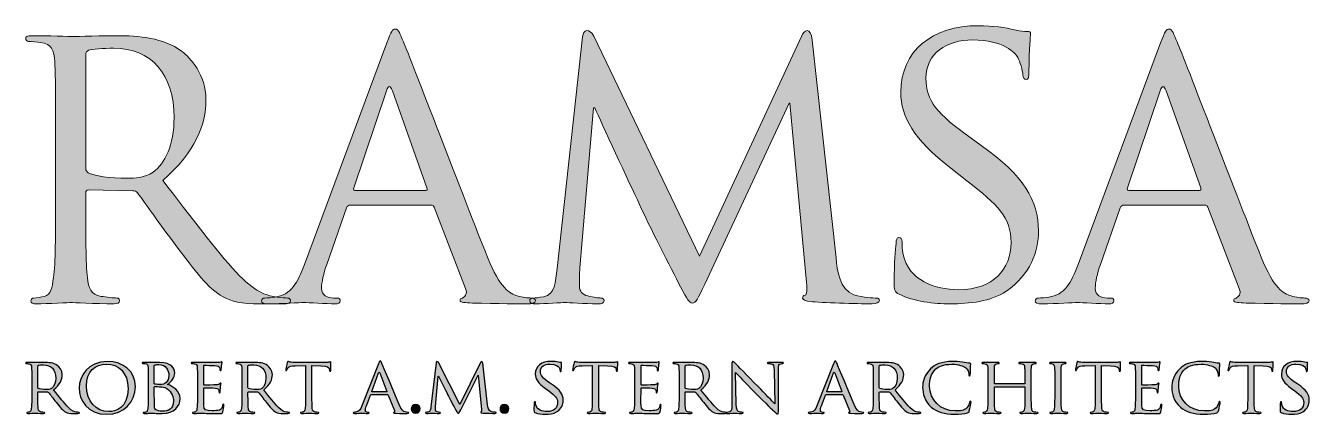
# Model space of a CAD drawing. Header units: feet. Extents: x 0.21 to 4.79, y 0.56 to 1.94.
import ezdxf

# ---------------------------------------------------------------- set-up
doc = ezdxf.new("R2010")
doc.units = ezdxf.units.FT
doc.header["$MEASUREMENT"] = 0
doc.layers.add('Layer 2', color=7, linetype='Continuous')

# ---------------------------------------------------------------- blocks, each defined once
blk = doc.blocks.new('*U3')
at = {"true_color": 0xffffff}
h = blk.add_hatch(color=7, dxfattribs=at)
h.dxf.hatch_style = 2
edge = h.paths.add_edge_path()
edge.add_spline(control_points=[(1.5001, 1.8813), (1.5157, 1.9229), (1.5213, 1.9303), (1.5298, 1.9303), (1.5426, 1.9303), (1.5468, 1.9125), (1.5596, 1.8843), (1.5823, 1.8308), (1.7821, 1.3093), (1.8587, 1.1177), (1.9041, 1.0048), (1.9381, 0.9885), (1.965, 0.9795), (1.9834, 0.9736), (2.0019, 0.9721), (2.0146, 0.9721), (2.0217, 0.9721), (2.0302, 0.9692), (2.0302, 0.9617), (2.0302, 0.9543), (2.016, 0.9513), (2.0019, 0.9513), (1.9834, 0.9513), (1.8913, 0.9513), (1.8048, 0.9543), (1.7807, 0.9558), (1.7609, 0.9558), (1.7609, 0.9632), (1.7609, 0.9692), (1.7637, 0.9692), (1.7694, 0.9721), (1.7765, 0.9751), (1.7893, 0.9855), (1.7807, 1.0063), (1.7807, 1.0063), (1.6688, 1.296), (1.6688, 1.296), (1.6659, 1.3019), (1.6645, 1.3034), (1.6574, 1.3034), (1.6574, 1.3034), (1.3697, 1.3034), (1.3697, 1.3034), (1.364, 1.3034), (1.3597, 1.3004), (1.3569, 1.293), (1.3569, 1.293), (1.286, 1.091), (1.286, 1.091), (1.2747, 1.0598), (1.2676, 1.0286), (1.2676, 1.0063), (1.2676, 0.981), (1.2888, 0.9721), (1.3102, 0.9721), (1.3102, 0.9721), (1.3215, 0.9721), (1.3215, 0.9721), (1.3314, 0.9721), (1.3342, 0.9677), (1.3342, 0.9617), (1.3342, 0.9543), (1.3271, 0.9513), (1.3158, 0.9513), (1.286, 0.9513), (1.218, 0.9558), (1.2038, 0.9558), (1.1911, 0.9558), (1.1287, 0.9513), (1.0776, 0.9513), (1.0621, 0.9513), (1.0535, 0.9543), (1.0535, 0.9617), (1.0535, 0.9677), (1.0592, 0.9721), (1.0649, 0.9721), (1.0734, 0.9721), (1.0918, 0.9736), (1.1018, 0.9751), (1.1584, 0.9825), (1.1826, 1.0271), (1.2067, 1.091), (1.2067, 1.091), (1.5001, 1.8813), (1.5001, 1.8813)], knot_values=[0, 0, 0, 0, 1, 1, 1, 2, 2, 2, 3, 3, 3, 4, 4, 4, 5, 5, 5, 6, 6, 6, 7, 7, 7, 8, 8, 8, 9, 9, 9, 10, 10, 10, 11, 11, 11, 12, 12, 12, 13, 13, 13, 14, 14, 14, 15, 15, 15, 16, 16, 16, 17, 17, 17, 18, 18, 18, 19, 19, 19, 20, 20, 20, 21, 21, 21, 22, 22, 22, 23, 23, 23, 24, 24, 24, 25, 25, 25, 26, 26, 26, 27, 27, 27, 28, 28, 28, 28], degree=3, periodic=0)
edge = h.paths.add_edge_path()
edge.add_spline(control_points=[(1.639, 1.3554), (1.6447, 1.3554), (1.6447, 1.3584), (1.6432, 1.3643), (1.6432, 1.3643), (1.5199, 1.7104), (1.5199, 1.7104), (1.5128, 1.7298), (1.5057, 1.7298), (1.4986, 1.7104), (1.4986, 1.7104), (1.3824, 1.3643), (1.3824, 1.3643), (1.381, 1.3584), (1.3824, 1.3554), (1.3866, 1.3554), (1.3866, 1.3554), (1.639, 1.3554), (1.639, 1.3554)], knot_values=[0, 0, 0, 0, 1, 1, 1, 2, 2, 2, 3, 3, 3, 4, 4, 4, 5, 5, 5, 6, 6, 6, 6], degree=3, periodic=0)
h = blk.add_hatch(color=7, dxfattribs=at)
h.dxf.hatch_style = 2
edge = h.paths.add_edge_path()
edge.add_spline(control_points=[(3.1004, 1.1147), (3.1047, 1.0702), (3.1132, 1.0018), (3.1643, 0.984), (3.1997, 0.9721), (3.2323, 0.9721), (3.245, 0.9721), (3.2507, 0.9721), (3.255, 0.9692), (3.255, 0.9632), (3.255, 0.9558), (3.2436, 0.9513), (3.2295, 0.9513), (3.2011, 0.9513), (3.0621, 0.9543), (3.0168, 0.9588), (2.9871, 0.9618), (2.9814, 0.9662), (2.9814, 0.9721), (2.9814, 0.9766), (2.9842, 0.9811), (2.9899, 0.9825), (2.997, 0.984), (2.9984, 1.0033), (2.9955, 1.0271), (2.9955, 1.0271), (2.936, 1.6659), (2.936, 1.6659), (2.936, 1.6659), (2.9332, 1.6659), (2.9332, 1.6659), (2.9332, 1.6659), (2.6327, 1.0212), (2.6327, 1.0212), (2.6071, 0.9662), (2.6001, 0.9543), (2.5888, 0.9543), (2.5774, 0.9543), (2.5703, 0.9662), (2.5462, 1.0122), (2.5136, 1.0746), (2.4314, 1.2366), (2.4002, 1.3049), (2.3633, 1.3851), (2.2627, 1.5976), (2.2414, 1.6495), (2.2414, 1.6495), (2.2358, 1.6495), (2.2358, 1.6495), (2.2358, 1.6495), (2.1876, 1.0791), (2.1876, 1.0791), (2.1862, 1.0598), (2.1862, 1.036), (2.1862, 1.0152), (2.1862, 0.9959), (2.1975, 0.984), (2.2159, 0.9795), (2.2372, 0.9736), (2.2556, 0.9721), (2.2641, 0.9721), (2.2683, 0.9721), (2.274, 0.9677), (2.274, 0.9632), (2.274, 0.9543), (2.2655, 0.9513), (2.2514, 0.9513), (2.2046, 0.9513), (2.145, 0.9558), (2.1351, 0.9558), (2.1238, 0.9558), (2.0643, 0.9513), (2.0302, 0.9513), (2.0175, 0.9513), (2.009, 0.9543), (2.009, 0.9632), (2.009, 0.9677), (2.0146, 0.9721), (2.0217, 0.9721), (2.0316, 0.9721), (2.0401, 0.9736), (2.0586, 0.9766), (2.0997, 0.984), (2.1011, 1.0301), (2.1068, 1.0776), (2.1068, 1.0776), (2.1975, 1.9021), (2.1975, 1.9021), (2.1989, 1.9154), (2.2046, 1.9244), (2.2116, 1.9244), (2.2202, 1.9244), (2.2301, 1.9199), (2.2372, 1.905), (2.2372, 1.905), (2.6142, 1.1207), (2.6142, 1.1207), (2.6142, 1.1207), (2.9771, 1.9036), (2.9771, 1.9036), (2.9828, 1.9154), (2.9885, 1.9244), (2.997, 1.9244), (3.0055, 1.9244), (3.0126, 1.914), (3.0154, 1.8902), (3.0154, 1.8902), (3.1004, 1.1147), (3.1004, 1.1147)], knot_values=[0, 0, 0, 0, 1, 1, 1, 2, 2, 2, 3, 3, 3, 4, 4, 4, 5, 5, 5, 6, 6, 6, 7, 7, 7, 8, 8, 8, 9, 9, 9, 10, 10, 10, 11, 11, 11, 12, 12, 12, 13, 13, 13, 14, 14, 14, 15, 15, 15, 16, 16, 16, 17, 17, 17, 18, 18, 18, 19, 19, 19, 20, 20, 20, 21, 21, 21, 22, 22, 22, 23, 23, 23, 24, 24, 24, 25, 25, 25, 26, 26, 26, 27, 27, 27, 28, 28, 28, 29, 29, 29, 30, 30, 30, 31, 31, 31, 32, 32, 32, 33, 33, 33, 34, 34, 34, 35, 35, 35, 36, 36, 36, 36], degree=3, periodic=0)
h = blk.add_hatch(color=7, dxfattribs=at)
h.dxf.hatch_style = 2
edge = h.paths.add_edge_path()
edge.add_spline(control_points=[(3.3256, 0.9855), (3.3086, 0.9944), (3.3072, 0.9988), (3.3072, 1.033), (3.3072, 1.0954), (3.3129, 1.1459), (3.3143, 1.1667), (3.3143, 1.1801), (3.3171, 1.1875), (3.3242, 1.1875), (3.3312, 1.1875), (3.3355, 1.1831), (3.3355, 1.1726), (3.3355, 1.1623), (3.3355, 1.1444), (3.3398, 1.1266), (3.3596, 1.0345), (3.4532, 1.0018), (3.5368, 1.0018), (3.6601, 1.0018), (3.7239, 1.0746), (3.7239, 1.1697), (3.7239, 1.2603), (3.6772, 1.3034), (3.5666, 1.3896), (3.5666, 1.3896), (3.5099, 1.4341), (3.5099, 1.4341), (3.3752, 1.5396), (3.3312, 1.6168), (3.3312, 1.7045), (3.3312, 1.853), (3.4432, 1.9422), (3.6077, 1.9422), (3.6573, 1.9422), (3.7069, 1.9347), (3.7367, 1.9273), (3.7608, 1.9213), (3.7707, 1.9213), (3.7806, 1.9213), (3.7905, 1.9213), (3.7934, 1.9199), (3.7934, 1.9125), (3.7934, 1.9065), (3.7877, 1.8649), (3.7877, 1.7788), (3.7877, 1.7594), (3.7863, 1.7505), (3.7778, 1.7505), (3.7693, 1.7505), (3.7679, 1.7564), (3.7664, 1.7669), (3.7651, 1.7817), (3.7551, 1.8159), (3.748, 1.8293), (3.7395, 1.8441), (3.6984, 1.8916), (3.5865, 1.8916), (3.4957, 1.8916), (3.4206, 1.8441), (3.4206, 1.755), (3.4206, 1.6748), (3.4589, 1.6287), (3.5822, 1.541), (3.5822, 1.541), (3.6176, 1.5158), (3.6176, 1.5158), (3.7693, 1.4074), (3.8217, 1.3197), (3.8217, 1.2113), (3.8217, 1.137), (3.7948, 1.0568), (3.7055, 0.9958), (3.653, 0.9602), (3.5751, 0.9513), (3.5071, 0.9513), (3.4489, 0.9513), (3.3767, 0.9602), (3.3256, 0.9855)], knot_values=[0, 0, 0, 0, 1, 1, 1, 2, 2, 2, 3, 3, 3, 4, 4, 4, 5, 5, 5, 6, 6, 6, 7, 7, 7, 8, 8, 8, 9, 9, 9, 10, 10, 10, 11, 11, 11, 12, 12, 12, 13, 13, 13, 14, 14, 14, 15, 15, 15, 16, 16, 16, 17, 17, 17, 18, 18, 18, 19, 19, 19, 20, 20, 20, 21, 21, 21, 22, 22, 22, 23, 23, 23, 24, 24, 24, 25, 25, 25, 26, 26, 26, 26], degree=3, periodic=0)
h = blk.add_hatch(color=7, dxfattribs=at)
h.dxf.hatch_style = 2
edge = h.paths.add_edge_path()
edge.add_spline(control_points=[(4.2564, 1.8813), (4.272, 1.9229), (4.2777, 1.9303), (4.2862, 1.9303), (4.2989, 1.9303), (4.3032, 1.9125), (4.3159, 1.8843), (4.3386, 1.8308), (4.5385, 1.3093), (4.615, 1.1177), (4.6604, 1.0048), (4.6944, 0.9885), (4.7213, 0.9795), (4.7397, 0.9736), (4.7582, 0.9721), (4.7709, 0.9721), (4.778, 0.9721), (4.7865, 0.9692), (4.7865, 0.9617), (4.7865, 0.9543), (4.7724, 0.9513), (4.7582, 0.9513), (4.7397, 0.9513), (4.6476, 0.9513), (4.5611, 0.9543), (4.537, 0.9558), (4.5172, 0.9558), (4.5172, 0.9632), (4.5172, 0.9692), (4.52, 0.9692), (4.5257, 0.9721), (4.5328, 0.9751), (4.5456, 0.9855), (4.537, 1.0063), (4.537, 1.0063), (4.4251, 1.296), (4.4251, 1.296), (4.4223, 1.3019), (4.4208, 1.3034), (4.4137, 1.3034), (4.4137, 1.3034), (4.126, 1.3034), (4.126, 1.3034), (4.1203, 1.3034), (4.116, 1.3004), (4.1132, 1.293), (4.1132, 1.293), (4.0424, 1.091), (4.0424, 1.091), (4.031, 1.0598), (4.0239, 1.0286), (4.0239, 1.0063), (4.0239, 0.981), (4.0452, 0.9721), (4.0664, 0.9721), (4.0664, 0.9721), (4.0778, 0.9721), (4.0778, 0.9721), (4.0877, 0.9721), (4.0905, 0.9677), (4.0905, 0.9617), (4.0905, 0.9543), (4.0834, 0.9513), (4.0721, 0.9513), (4.0424, 0.9513), (3.9743, 0.9558), (3.9601, 0.9558), (3.9474, 0.9558), (3.885, 0.9513), (3.834, 0.9513), (3.8184, 0.9513), (3.8099, 0.9543), (3.8099, 0.9617), (3.8099, 0.9677), (3.8155, 0.9721), (3.8212, 0.9721), (3.8297, 0.9721), (3.8481, 0.9736), (3.8581, 0.9751), (3.9148, 0.9825), (3.9389, 1.0271), (3.9629, 1.091), (3.9629, 1.091), (4.2564, 1.8813), (4.2564, 1.8813)], knot_values=[0, 0, 0, 0, 1, 1, 1, 2, 2, 2, 3, 3, 3, 4, 4, 4, 5, 5, 5, 6, 6, 6, 7, 7, 7, 8, 8, 8, 9, 9, 9, 10, 10, 10, 11, 11, 11, 12, 12, 12, 13, 13, 13, 14, 14, 14, 15, 15, 15, 16, 16, 16, 17, 17, 17, 18, 18, 18, 19, 19, 19, 20, 20, 20, 21, 21, 21, 22, 22, 22, 23, 23, 23, 24, 24, 24, 25, 25, 25, 26, 26, 26, 27, 27, 27, 28, 28, 28, 28], degree=3, periodic=0)
edge = h.paths.add_edge_path()
edge.add_spline(control_points=[(4.3953, 1.3554), (4.401, 1.3554), (4.401, 1.3584), (4.3995, 1.3643), (4.3995, 1.3643), (4.2762, 1.7104), (4.2762, 1.7104), (4.2691, 1.7298), (4.262, 1.7298), (4.255, 1.7104), (4.255, 1.7104), (4.1387, 1.3643), (4.1387, 1.3643), (4.1373, 1.3584), (4.1387, 1.3554), (4.143, 1.3554), (4.143, 1.3554), (4.3953, 1.3554), (4.3953, 1.3554)], knot_values=[0, 0, 0, 0, 1, 1, 1, 2, 2, 2, 3, 3, 3, 4, 4, 4, 5, 5, 5, 6, 6, 6, 6], degree=3, periodic=0)
h = blk.add_hatch(color=7, dxfattribs=at)
h.dxf.hatch_style = 2
edge = h.paths.add_edge_path()
edge.add_spline(control_points=[(0.3198, 1.5411), (0.3198, 1.7372), (0.3198, 1.7728), (0.317, 1.813), (0.3141, 1.856), (0.307, 1.8768), (0.266, 1.8828), (0.256, 1.8843), (0.2348, 1.8857), (0.2234, 1.8857), (0.2191, 1.8857), (0.2135, 1.8917), (0.2135, 1.8961), (0.2135, 1.9036), (0.2191, 1.9065), (0.2333, 1.9065), (0.29, 1.9065), (0.3736, 1.9036), (0.3807, 1.9036), (0.3935, 1.9036), (0.4984, 1.9065), (0.5367, 1.9065), (0.616, 1.9065), (0.704, 1.8991), (0.7691, 1.8515), (0.8003, 1.8278), (0.8556, 1.7669), (0.8556, 1.6792), (0.8556, 1.5857), (0.8187, 1.495), (0.7025, 1.3911), (0.8046, 1.2573), (0.8911, 1.143), (0.9633, 1.0643), (1.0299, 0.9929), (1.0711, 0.981), (1.1023, 0.9766), (1.1264, 0.9721), (1.1391, 0.9721), (1.1462, 0.9721), (1.1533, 0.9721), (1.1575, 0.9662), (1.1575, 0.9617), (1.1575, 0.9543), (1.1504, 0.9513), (1.1278, 0.9513), (1.1278, 0.9513), (1.0498, 0.9513), (1.0498, 0.9513), (0.9789, 0.9513), (0.9478, 0.9588), (0.9166, 0.9766), (0.8627, 1.0063), (0.8173, 1.0672), (0.7465, 1.1623), (0.694, 1.2306), (0.6387, 1.3123), (0.6118, 1.3465), (0.6061, 1.3524), (0.6033, 1.3539), (0.5948, 1.3539), (0.5948, 1.3539), (0.436, 1.3569), (0.436, 1.3569), (0.4304, 1.3569), (0.4275, 1.3539), (0.4275, 1.3465), (0.4275, 1.3465), (0.4275, 1.3168), (0.4275, 1.3168), (0.4275, 1.195), (0.4275, 1.0969), (0.4332, 1.0449), (0.4374, 1.0078), (0.4446, 0.984), (0.4828, 0.9781), (0.4998, 0.9751), (0.5267, 0.9721), (0.5381, 0.9721), (0.5466, 0.9721), (0.548, 0.9662), (0.548, 0.9617), (0.548, 0.9558), (0.5423, 0.9513), (0.5282, 0.9513), (0.4601, 0.9513), (0.3807, 0.9558), (0.3751, 0.9558), (0.3736, 0.9558), (0.29, 0.9513), (0.2518, 0.9513), (0.239, 0.9513), (0.2319, 0.9543), (0.2319, 0.9617), (0.2319, 0.9662), (0.2348, 0.9721), (0.2418, 0.9721), (0.2532, 0.9721), (0.2687, 0.9751), (0.2801, 0.9781), (0.3042, 0.984), (0.307, 1.0078), (0.3127, 1.0449), (0.3198, 1.0969), (0.3198, 1.1964), (0.3198, 1.3182), (0.3198, 1.3182), (0.3198, 1.5411), (0.3198, 1.5411)], knot_values=[0, 0, 0, 0, 1, 1, 1, 2, 2, 2, 3, 3, 3, 4, 4, 4, 5, 5, 5, 6, 6, 6, 7, 7, 7, 8, 8, 8, 9, 9, 9, 10, 10, 10, 11, 11, 11, 12, 12, 12, 13, 13, 13, 14, 14, 14, 15, 15, 15, 16, 16, 16, 17, 17, 17, 18, 18, 18, 19, 19, 19, 20, 20, 20, 21, 21, 21, 22, 22, 22, 23, 23, 23, 24, 24, 24, 25, 25, 25, 26, 26, 26, 27, 27, 27, 28, 28, 28, 29, 29, 29, 30, 30, 30, 31, 31, 31, 32, 32, 32, 33, 33, 33, 34, 34, 34, 35, 35, 35, 36, 36, 36, 36], degree=3, periodic=0)
edge = h.paths.add_edge_path()
edge.add_spline(control_points=[(0.4275, 1.4341), (0.4275, 1.4267), (0.4304, 1.4222), (0.436, 1.4178), (0.4545, 1.4074), (0.5182, 1.3985), (0.5735, 1.3985), (0.6033, 1.3985), (0.6373, 1.3999), (0.6671, 1.4208), (0.7096, 1.4505), (0.7422, 1.5173), (0.7422, 1.6139), (0.7422, 1.7714), (0.66, 1.862), (0.5267, 1.862), (0.4899, 1.862), (0.4502, 1.8575), (0.4374, 1.8545), (0.4318, 1.8515), (0.4275, 1.8471), (0.4275, 1.8397), (0.4275, 1.8397), (0.4275, 1.4341), (0.4275, 1.4341)], knot_values=[0, 0, 0, 0, 1, 1, 1, 2, 2, 2, 3, 3, 3, 4, 4, 4, 5, 5, 5, 6, 6, 6, 7, 7, 7, 8, 8, 8, 8], degree=3, periodic=0)
h = blk.add_hatch(color=7, dxfattribs=at)
h.dxf.hatch_style = 2
edge = h.paths.add_edge_path()
edge.add_spline(control_points=[(0.235, 0.6732), (0.235, 0.7105), (0.235, 0.7173), (0.2345, 0.7249), (0.2339, 0.7331), (0.2324, 0.737), (0.2241, 0.7382), (0.2221, 0.7384), (0.2178, 0.7387), (0.2155, 0.7387), (0.2146, 0.7387), (0.2135, 0.7399), (0.2135, 0.7407), (0.2135, 0.7421), (0.2146, 0.7427), (0.2175, 0.7427), (0.229, 0.7427), (0.246, 0.7421), (0.2474, 0.7421), (0.25, 0.7421), (0.2713, 0.7427), (0.2791, 0.7427), (0.2952, 0.7427), (0.313, 0.7413), (0.3262, 0.7322), (0.3326, 0.7277), (0.3438, 0.7161), (0.3438, 0.6994), (0.3438, 0.6817), (0.3363, 0.6644), (0.3127, 0.6446), (0.3334, 0.6192), (0.351, 0.5974), (0.3656, 0.5824), (0.3792, 0.5689), (0.3875, 0.5666), (0.3938, 0.5658), (0.3987, 0.5649), (0.4013, 0.5649), (0.4027, 0.5649), (0.4042, 0.5649), (0.4051, 0.5638), (0.4051, 0.5629), (0.4051, 0.5615), (0.4036, 0.561), (0.399, 0.561), (0.399, 0.561), (0.3832, 0.561), (0.3832, 0.561), (0.3688, 0.561), (0.3625, 0.5624), (0.3561, 0.5658), (0.3452, 0.5714), (0.336, 0.583), (0.3216, 0.6011), (0.311, 0.6141), (0.2998, 0.6297), (0.2943, 0.6361), (0.2932, 0.6373), (0.2926, 0.6376), (0.2909, 0.6376), (0.2909, 0.6376), (0.2586, 0.6381), (0.2586, 0.6381), (0.2575, 0.6381), (0.2569, 0.6376), (0.2569, 0.6361), (0.2569, 0.6361), (0.2569, 0.6305), (0.2569, 0.6305), (0.2569, 0.6073), (0.2569, 0.5887), (0.2581, 0.5788), (0.2589, 0.5717), (0.2604, 0.5672), (0.2681, 0.566), (0.2716, 0.5655), (0.277, 0.5649), (0.2794, 0.5649), (0.2811, 0.5649), (0.2814, 0.5638), (0.2814, 0.5629), (0.2814, 0.5618), (0.2802, 0.561), (0.2773, 0.561), (0.2635, 0.561), (0.2474, 0.5618), (0.2463, 0.5618), (0.246, 0.5618), (0.229, 0.561), (0.2212, 0.561), (0.2186, 0.561), (0.2172, 0.5615), (0.2172, 0.5629), (0.2172, 0.5638), (0.2178, 0.5649), (0.2192, 0.5649), (0.2215, 0.5649), (0.2247, 0.5655), (0.227, 0.566), (0.2319, 0.5672), (0.2324, 0.5717), (0.2336, 0.5788), (0.235, 0.5887), (0.235, 0.6076), (0.235, 0.6308), (0.235, 0.6308), (0.235, 0.6732), (0.235, 0.6732)], knot_values=[0, 0, 0, 0, 1, 1, 1, 2, 2, 2, 3, 3, 3, 4, 4, 4, 5, 5, 5, 6, 6, 6, 7, 7, 7, 8, 8, 8, 9, 9, 9, 10, 10, 10, 11, 11, 11, 12, 12, 12, 13, 13, 13, 14, 14, 14, 15, 15, 15, 16, 16, 16, 17, 17, 17, 18, 18, 18, 19, 19, 19, 20, 20, 20, 21, 21, 21, 22, 22, 22, 23, 23, 23, 24, 24, 24, 25, 25, 25, 26, 26, 26, 27, 27, 27, 28, 28, 28, 29, 29, 29, 30, 30, 30, 31, 31, 31, 32, 32, 32, 33, 33, 33, 34, 34, 34, 35, 35, 35, 36, 36, 36, 36], degree=3, periodic=0)
edge = h.paths.add_edge_path()
edge.add_spline(control_points=[(0.2569, 0.6528), (0.2569, 0.6514), (0.2575, 0.6506), (0.2586, 0.6497), (0.2624, 0.6477), (0.2753, 0.646), (0.2865, 0.646), (0.2926, 0.646), (0.2995, 0.6463), (0.3055, 0.6503), (0.3142, 0.6559), (0.3208, 0.6686), (0.3208, 0.687), (0.3208, 0.717), (0.3041, 0.7342), (0.277, 0.7342), (0.2696, 0.7342), (0.2615, 0.7334), (0.2589, 0.7328), (0.2578, 0.7322), (0.2569, 0.7314), (0.2569, 0.73), (0.2569, 0.73), (0.2569, 0.6528), (0.2569, 0.6528)], knot_values=[0, 0, 0, 0, 1, 1, 1, 2, 2, 2, 3, 3, 3, 4, 4, 4, 5, 5, 5, 6, 6, 6, 7, 7, 7, 8, 8, 8, 8], degree=3, periodic=0)
h = blk.add_hatch(color=7, dxfattribs=at)
h.dxf.hatch_style = 1
edge = h.paths.add_edge_path(flags=16)
edge.add_spline(control_points=[(0.5098, 0.5677), (0.5325, 0.5677), (0.5783, 0.5796), (0.5783, 0.6492), (0.5783, 0.7068), (0.5426, 0.737), (0.5026, 0.737), (0.4603, 0.737), (0.4298, 0.711), (0.4298, 0.6588), (0.4298, 0.6028), (0.4641, 0.5677), (0.5098, 0.5677)], knot_values=[0, 0, 0, 0, 1, 1, 1, 2, 2, 2, 3, 3, 3, 4, 4, 4, 4], degree=3, periodic=0)
edge = h.paths.add_edge_path()
edge.add_spline(control_points=[(0.504, 0.7461), (0.561, 0.7461), (0.6042, 0.7119), (0.6042, 0.6559), (0.6042, 0.6022), (0.5636, 0.5578), (0.5026, 0.5578), (0.4333, 0.5578), (0.4036, 0.609), (0.4036, 0.6523), (0.4036, 0.691), (0.4341, 0.7461), (0.504, 0.7461)], knot_values=[0, 0, 0, 0, 1, 1, 1, 2, 2, 2, 3, 3, 3, 4, 4, 4, 4], degree=3, periodic=0)
h = blk.add_hatch(color=7, dxfattribs=at)
h.dxf.hatch_style = 2
edge = h.paths.add_edge_path()
edge.add_spline(control_points=[(0.6499, 0.6732), (0.6499, 0.7105), (0.6499, 0.7172), (0.6494, 0.7249), (0.6488, 0.7331), (0.6474, 0.7376), (0.639, 0.7387), (0.637, 0.739), (0.6327, 0.7393), (0.6304, 0.7393), (0.6295, 0.7393), (0.6284, 0.7399), (0.6284, 0.7407), (0.6284, 0.7421), (0.6295, 0.7427), (0.6324, 0.7427), (0.6439, 0.7427), (0.6603, 0.7421), (0.6617, 0.7421), (0.6678, 0.7421), (0.6796, 0.7427), (0.6914, 0.7427), (0.7336, 0.7427), (0.7446, 0.7187), (0.7446, 0.7059), (0.7446, 0.687), (0.7319, 0.6751), (0.719, 0.6638), (0.7383, 0.6582), (0.7636, 0.641), (0.7636, 0.6138), (0.7636, 0.587), (0.7431, 0.5604), (0.7, 0.5604), (0.6954, 0.5604), (0.6862, 0.5607), (0.6781, 0.5612), (0.6701, 0.5615), (0.6629, 0.5618), (0.6617, 0.5618), (0.6612, 0.5618), (0.6565, 0.5615), (0.6514, 0.5615), (0.6462, 0.5612), (0.6401, 0.561), (0.6361, 0.561), (0.6335, 0.561), (0.6321, 0.5615), (0.6321, 0.5629), (0.6321, 0.5638), (0.6327, 0.5644), (0.6341, 0.5644), (0.6364, 0.5644), (0.6396, 0.5652), (0.6419, 0.5655), (0.6468, 0.5663), (0.6474, 0.5717), (0.6485, 0.5788), (0.6499, 0.5887), (0.6499, 0.6076), (0.6499, 0.6308), (0.6499, 0.6308), (0.6499, 0.6732), (0.6499, 0.6732)], knot_values=[0, 0, 0, 0, 1, 1, 1, 2, 2, 2, 3, 3, 3, 4, 4, 4, 5, 5, 5, 6, 6, 6, 7, 7, 7, 8, 8, 8, 9, 9, 9, 10, 10, 10, 11, 11, 11, 12, 12, 12, 13, 13, 13, 14, 14, 14, 15, 15, 15, 16, 16, 16, 17, 17, 17, 18, 18, 18, 19, 19, 19, 20, 20, 20, 21, 21, 21, 21], degree=3, periodic=0)
edge = h.paths.add_edge_path()
edge.add_spline(control_points=[(0.6718, 0.6681), (0.6718, 0.6664), (0.6724, 0.6658), (0.6735, 0.6655), (0.675, 0.6653), (0.6796, 0.6644), (0.689, 0.6644), (0.7031, 0.6644), (0.7086, 0.665), (0.7138, 0.6706), (0.7193, 0.6766), (0.7236, 0.6848), (0.7236, 0.6963), (0.7236, 0.7147), (0.7132, 0.7351), (0.6879, 0.7351), (0.685, 0.7351), (0.679, 0.7348), (0.675, 0.7339), (0.6727, 0.7334), (0.6718, 0.7328), (0.6718, 0.7314), (0.6718, 0.7314), (0.6718, 0.6681), (0.6718, 0.6681)], knot_values=[0, 0, 0, 0, 1, 1, 1, 2, 2, 2, 3, 3, 3, 4, 4, 4, 5, 5, 5, 6, 6, 6, 7, 7, 7, 8, 8, 8, 8], degree=3, periodic=0)
edge = h.paths.add_edge_path()
edge.add_spline(control_points=[(0.6718, 0.6415), (0.6718, 0.6229), (0.6718, 0.594), (0.6721, 0.5904), (0.6729, 0.5788), (0.6729, 0.5759), (0.6807, 0.5723), (0.6876, 0.5692), (0.6983, 0.5689), (0.7029, 0.5689), (0.7195, 0.5689), (0.74, 0.5751), (0.74, 0.6059), (0.74, 0.6166), (0.7357, 0.6372), (0.7158, 0.6497), (0.7072, 0.6551), (0.6991, 0.6548), (0.6931, 0.6559), (0.6899, 0.6565), (0.6773, 0.6565), (0.6732, 0.6565), (0.6724, 0.6565), (0.6718, 0.6559), (0.6718, 0.6548), (0.6718, 0.6548), (0.6718, 0.6415), (0.6718, 0.6415)], knot_values=[0, 0, 0, 0, 1, 1, 1, 2, 2, 2, 3, 3, 3, 4, 4, 4, 5, 5, 5, 6, 6, 6, 7, 7, 7, 8, 8, 8, 9, 9, 9, 9], degree=3, periodic=0)
h = blk.add_hatch(color=7, dxfattribs=at)
h.dxf.hatch_style = 2
edge = h.paths.add_edge_path()
edge.add_spline(control_points=[(0.8252, 0.6732), (0.8252, 0.7105), (0.8252, 0.7172), (0.8246, 0.7249), (0.824, 0.7331), (0.8226, 0.737), (0.8142, 0.7382), (0.8122, 0.7385), (0.8079, 0.7387), (0.8056, 0.7387), (0.8047, 0.7387), (0.8036, 0.7399), (0.8036, 0.7407), (0.8036, 0.7421), (0.8047, 0.7427), (0.8076, 0.7427), (0.8191, 0.7427), (0.8355, 0.7421), (0.837, 0.7421), (0.8387, 0.7421), (0.8916, 0.7418), (0.8974, 0.7421), (0.9022, 0.7424), (0.9068, 0.7433), (0.9089, 0.7436), (0.91, 0.7438), (0.9112, 0.7447), (0.9123, 0.7447), (0.9132, 0.7447), (0.9135, 0.7436), (0.9135, 0.7424), (0.9135, 0.7407), (0.912, 0.7379), (0.9115, 0.7311), (0.9112, 0.7288), (0.9106, 0.7181), (0.91, 0.7153), (0.9097, 0.7142), (0.9089, 0.7127), (0.9077, 0.7127), (0.9063, 0.7127), (0.9057, 0.7139), (0.9057, 0.7158), (0.9057, 0.7175), (0.9054, 0.7215), (0.9043, 0.7243), (0.9025, 0.7283), (0.9, 0.73), (0.8861, 0.7317), (0.8818, 0.7322), (0.8525, 0.7325), (0.8496, 0.7325), (0.8485, 0.7325), (0.8482, 0.7317), (0.8482, 0.73), (0.8482, 0.73), (0.8482, 0.6647), (0.8482, 0.6647), (0.8482, 0.663), (0.8482, 0.6622), (0.8496, 0.6622), (0.8528, 0.6622), (0.8861, 0.6622), (0.8919, 0.6627), (0.8979, 0.6633), (0.9017, 0.6635), (0.9043, 0.6661), (0.906, 0.6678), (0.9071, 0.6692), (0.908, 0.6692), (0.9089, 0.6692), (0.9095, 0.6686), (0.9095, 0.6672), (0.9095, 0.6658), (0.908, 0.6619), (0.9074, 0.6539), (0.9068, 0.6492), (0.9063, 0.6401), (0.9063, 0.6384), (0.9063, 0.6364), (0.9057, 0.6339), (0.904, 0.6339), (0.9028, 0.6339), (0.9022, 0.6347), (0.9022, 0.6361), (0.9022, 0.6384), (0.9022, 0.6409), (0.9011, 0.6441), (0.9003, 0.6474), (0.8979, 0.6503), (0.8882, 0.6514), (0.8813, 0.6522), (0.8542, 0.6525), (0.8499, 0.6525), (0.8485, 0.6525), (0.8482, 0.6517), (0.8482, 0.6508), (0.8482, 0.6508), (0.8482, 0.6308), (0.8482, 0.6308), (0.8482, 0.6226), (0.8479, 0.5946), (0.8482, 0.5898), (0.8487, 0.5737), (0.8534, 0.5706), (0.8784, 0.5706), (0.885, 0.5706), (0.8971, 0.5706), (0.9037, 0.5731), (0.9103, 0.5759), (0.9137, 0.5802), (0.9152, 0.5898), (0.9158, 0.5926), (0.9164, 0.5935), (0.9178, 0.5935), (0.9192, 0.5935), (0.9195, 0.5915), (0.9195, 0.5898), (0.9195, 0.5881), (0.9175, 0.5717), (0.9161, 0.5666), (0.9143, 0.5604), (0.9118, 0.5604), (0.902, 0.5604), (0.883, 0.5604), (0.8683, 0.561), (0.858, 0.5612), (0.8473, 0.5618), (0.8407, 0.5618), (0.837, 0.5618), (0.8364, 0.5618), (0.8315, 0.5618), (0.826, 0.5615), (0.8211, 0.5612), (0.8154, 0.561), (0.8113, 0.561), (0.8088, 0.561), (0.8073, 0.5615), (0.8073, 0.5629), (0.8073, 0.5638), (0.8079, 0.5649), (0.8093, 0.5649), (0.8116, 0.5649), (0.8148, 0.5658), (0.8171, 0.5661), (0.822, 0.5669), (0.8226, 0.5717), (0.8237, 0.5788), (0.8252, 0.5887), (0.8252, 0.6076), (0.8252, 0.6308), (0.8252, 0.6308), (0.8252, 0.6732), (0.8252, 0.6732)], knot_values=[0, 0, 0, 0, 1, 1, 1, 2, 2, 2, 3, 3, 3, 4, 4, 4, 5, 5, 5, 6, 6, 6, 7, 7, 7, 8, 8, 8, 9, 9, 9, 10, 10, 10, 11, 11, 11, 12, 12, 12, 13, 13, 13, 14, 14, 14, 15, 15, 15, 16, 16, 16, 17, 17, 17, 18, 18, 18, 19, 19, 19, 20, 20, 20, 21, 21, 21, 22, 22, 22, 23, 23, 23, 24, 24, 24, 25, 25, 25, 26, 26, 26, 27, 27, 27, 28, 28, 28, 29, 29, 29, 30, 30, 30, 31, 31, 31, 32, 32, 32, 33, 33, 33, 34, 34, 34, 35, 35, 35, 36, 36, 36, 37, 37, 37, 38, 38, 38, 39, 39, 39, 40, 40, 40, 41, 41, 41, 42, 42, 42, 43, 43, 43, 44, 44, 44, 45, 45, 45, 46, 46, 46, 47, 47, 47, 48, 48, 48, 49, 49, 49, 50, 50, 50, 51, 51, 51, 51], degree=3, periodic=0)
h = blk.add_hatch(color=7, dxfattribs=at)
h.dxf.hatch_style = 2
edge = h.paths.add_edge_path()
edge.add_spline(control_points=[(0.9837, 0.6732), (0.9837, 0.7105), (0.9837, 0.7173), (0.9831, 0.7249), (0.9825, 0.7331), (0.9811, 0.737), (0.9728, 0.7382), (0.9707, 0.7384), (0.9664, 0.7387), (0.9641, 0.7387), (0.9633, 0.7387), (0.9621, 0.7399), (0.9621, 0.7407), (0.9621, 0.7421), (0.9633, 0.7427), (0.9661, 0.7427), (0.9776, 0.7427), (0.9946, 0.7421), (0.9961, 0.7421), (0.9986, 0.7421), (1.0199, 0.7427), (1.0277, 0.7427), (1.0438, 0.7427), (1.0616, 0.7413), (1.0749, 0.7322), (1.0812, 0.7277), (1.0924, 0.7161), (1.0924, 0.6994), (1.0924, 0.6817), (1.0849, 0.6644), (1.0614, 0.6446), (1.0821, 0.6192), (1.0996, 0.5974), (1.1143, 0.5824), (1.1278, 0.5689), (1.1361, 0.5666), (1.1425, 0.5658), (1.1474, 0.5649), (1.15, 0.5649), (1.1514, 0.5649), (1.1528, 0.5649), (1.1537, 0.5638), (1.1537, 0.5629), (1.1537, 0.5615), (1.1523, 0.561), (1.1477, 0.561), (1.1477, 0.561), (1.1318, 0.561), (1.1318, 0.561), (1.1175, 0.561), (1.1111, 0.5624), (1.1048, 0.5658), (1.0939, 0.5714), (1.0847, 0.583), (1.0703, 0.6011), (1.0596, 0.6141), (1.0484, 0.6297), (1.0429, 0.6361), (1.0418, 0.6373), (1.0412, 0.6376), (1.0395, 0.6376), (1.0395, 0.6376), (1.0073, 0.6381), (1.0073, 0.6381), (1.0061, 0.6381), (1.0055, 0.6376), (1.0055, 0.6361), (1.0055, 0.6361), (1.0055, 0.6305), (1.0055, 0.6305), (1.0055, 0.6073), (1.0055, 0.5887), (1.0067, 0.5788), (1.0076, 0.5717), (1.009, 0.5672), (1.0168, 0.566), (1.0202, 0.5655), (1.0257, 0.5649), (1.028, 0.5649), (1.0297, 0.5649), (1.03, 0.5638), (1.03, 0.5629), (1.03, 0.5618), (1.0288, 0.561), (1.026, 0.561), (1.0122, 0.561), (0.9961, 0.5618), (0.9949, 0.5618), (0.9946, 0.5618), (0.9776, 0.561), (0.9699, 0.561), (0.9673, 0.561), (0.9658, 0.5615), (0.9658, 0.5629), (0.9658, 0.5638), (0.9664, 0.5649), (0.9679, 0.5649), (0.9702, 0.5649), (0.9733, 0.5655), (0.9756, 0.566), (0.9805, 0.5672), (0.9811, 0.5717), (0.9823, 0.5788), (0.9837, 0.5887), (0.9837, 0.6076), (0.9837, 0.6308), (0.9837, 0.6308), (0.9837, 0.6732), (0.9837, 0.6732)], knot_values=[0, 0, 0, 0, 1, 1, 1, 2, 2, 2, 3, 3, 3, 4, 4, 4, 5, 5, 5, 6, 6, 6, 7, 7, 7, 8, 8, 8, 9, 9, 9, 10, 10, 10, 11, 11, 11, 12, 12, 12, 13, 13, 13, 14, 14, 14, 15, 15, 15, 16, 16, 16, 17, 17, 17, 18, 18, 18, 19, 19, 19, 20, 20, 20, 21, 21, 21, 22, 22, 22, 23, 23, 23, 24, 24, 24, 25, 25, 25, 26, 26, 26, 27, 27, 27, 28, 28, 28, 29, 29, 29, 30, 30, 30, 31, 31, 31, 32, 32, 32, 33, 33, 33, 34, 34, 34, 35, 35, 35, 36, 36, 36, 36], degree=3, periodic=0)
edge = h.paths.add_edge_path()
edge.add_spline(control_points=[(1.0055, 0.6528), (1.0055, 0.6514), (1.0061, 0.6506), (1.0073, 0.6497), (1.011, 0.6477), (1.024, 0.646), (1.0352, 0.646), (1.0412, 0.646), (1.0481, 0.6463), (1.0542, 0.6503), (1.0628, 0.6559), (1.0694, 0.6686), (1.0694, 0.687), (1.0694, 0.717), (1.0527, 0.7342), (1.0257, 0.7342), (1.0182, 0.7342), (1.0102, 0.7334), (1.0076, 0.7328), (1.0064, 0.7322), (1.0055, 0.7314), (1.0055, 0.73), (1.0055, 0.73), (1.0055, 0.6528), (1.0055, 0.6528)], knot_values=[0, 0, 0, 0, 1, 1, 1, 2, 2, 2, 3, 3, 3, 4, 4, 4, 5, 5, 5, 6, 6, 6, 7, 7, 7, 8, 8, 8, 8], degree=3, periodic=0)
h = blk.add_hatch(color=7, dxfattribs=at)
h.dxf.hatch_style = 2
edge = h.paths.add_edge_path()
edge.add_spline(control_points=[(1.2334, 0.6308), (1.2334, 0.6076), (1.2334, 0.5887), (1.2346, 0.5788), (1.2354, 0.5717), (1.2366, 0.5672), (1.2444, 0.566), (1.2478, 0.5655), (1.2536, 0.5649), (1.2559, 0.5649), (1.2576, 0.5649), (1.2579, 0.5638), (1.2579, 0.5629), (1.2579, 0.5618), (1.2567, 0.561), (1.2539, 0.561), (1.24, 0.561), (1.2239, 0.5618), (1.2225, 0.5618), (1.2213, 0.5618), (1.2038, 0.561), (1.1963, 0.561), (1.1934, 0.561), (1.1923, 0.5615), (1.1923, 0.5629), (1.1923, 0.5638), (1.1929, 0.5647), (1.1943, 0.5647), (1.1966, 0.5647), (1.1995, 0.5652), (1.2018, 0.5658), (1.207, 0.5669), (1.2084, 0.5717), (1.2093, 0.5788), (1.2104, 0.5887), (1.2104, 0.6076), (1.2104, 0.6308), (1.2104, 0.6308), (1.2104, 0.7317), (1.2104, 0.7317), (1.2104, 0.7317), (1.1739, 0.7311), (1.1739, 0.7311), (1.1581, 0.7308), (1.152, 0.7291), (1.1483, 0.7235), (1.1454, 0.7192), (1.1451, 0.7175), (1.1442, 0.7158), (1.1437, 0.7139), (1.1428, 0.7136), (1.1417, 0.7136), (1.1411, 0.7136), (1.1399, 0.7142), (1.1399, 0.7156), (1.1399, 0.7181), (1.1451, 0.7396), (1.1454, 0.7416), (1.146, 0.743), (1.1471, 0.7461), (1.148, 0.7461), (1.1497, 0.7461), (1.1523, 0.7441), (1.1592, 0.7432), (1.1664, 0.7424), (1.1762, 0.7421), (1.1791, 0.7421), (1.1791, 0.7421), (1.2746, 0.7421), (1.2746, 0.7421), (1.2829, 0.7421), (1.2887, 0.7427), (1.2927, 0.7432), (1.2964, 0.7438), (1.2987, 0.7444), (1.2999, 0.7444), (1.301, 0.7444), (1.301, 0.743), (1.301, 0.7416), (1.301, 0.7342), (1.3002, 0.717), (1.3002, 0.7142), (1.3002, 0.7122), (1.299, 0.711), (1.2979, 0.711), (1.2967, 0.711), (1.2961, 0.7119), (1.2958, 0.7153), (1.2958, 0.7153), (1.2956, 0.7178), (1.2956, 0.7178), (1.2947, 0.7252), (1.2892, 0.7305), (1.2651, 0.7311), (1.2651, 0.7311), (1.2334, 0.7317), (1.2334, 0.7317), (1.2334, 0.7317), (1.2334, 0.6308), (1.2334, 0.6308)], knot_values=[0, 0, 0, 0, 1, 1, 1, 2, 2, 2, 3, 3, 3, 4, 4, 4, 5, 5, 5, 6, 6, 6, 7, 7, 7, 8, 8, 8, 9, 9, 9, 10, 10, 10, 11, 11, 11, 12, 12, 12, 13, 13, 13, 14, 14, 14, 15, 15, 15, 16, 16, 16, 17, 17, 17, 18, 18, 18, 19, 19, 19, 20, 20, 20, 21, 21, 21, 22, 22, 22, 23, 23, 23, 24, 24, 24, 25, 25, 25, 26, 26, 26, 27, 27, 27, 28, 28, 28, 29, 29, 29, 30, 30, 30, 31, 31, 31, 32, 32, 32, 33, 33, 33, 33], degree=3, periodic=0)
h = blk.add_hatch(color=7, dxfattribs=at)
h.dxf.hatch_style = 2
edge = h.paths.add_edge_path()
edge.add_spline(control_points=[(1.4707, 0.7379), (1.4739, 0.7458), (1.475, 0.7472), (1.4768, 0.7472), (1.4794, 0.7472), (1.4802, 0.7438), (1.4828, 0.7385), (1.4874, 0.7283), (1.528, 0.6291), (1.5435, 0.5926), (1.5527, 0.5712), (1.5596, 0.568), (1.5651, 0.5663), (1.5688, 0.5652), (1.5726, 0.5649), (1.5752, 0.5649), (1.5766, 0.5649), (1.5783, 0.5643), (1.5783, 0.5629), (1.5783, 0.5615), (1.5754, 0.561), (1.5726, 0.561), (1.5688, 0.561), (1.5501, 0.561), (1.5326, 0.5615), (1.5277, 0.5618), (1.5237, 0.5618), (1.5237, 0.5632), (1.5237, 0.5643), (1.5243, 0.5643), (1.5254, 0.5649), (1.5268, 0.5655), (1.5294, 0.5675), (1.5277, 0.5714), (1.5277, 0.5714), (1.505, 0.6265), (1.505, 0.6265), (1.5044, 0.6277), (1.5041, 0.6279), (1.5027, 0.6279), (1.5027, 0.6279), (1.4443, 0.6279), (1.4443, 0.6279), (1.4431, 0.6279), (1.4423, 0.6274), (1.4417, 0.626), (1.4417, 0.626), (1.4273, 0.5875), (1.4273, 0.5875), (1.425, 0.5816), (1.4236, 0.5757), (1.4236, 0.5714), (1.4236, 0.5666), (1.4279, 0.5649), (1.4322, 0.5649), (1.4322, 0.5649), (1.4345, 0.5649), (1.4345, 0.5649), (1.4365, 0.5649), (1.4371, 0.5641), (1.4371, 0.5629), (1.4371, 0.5615), (1.4356, 0.561), (1.4333, 0.561), (1.4273, 0.561), (1.4135, 0.5618), (1.4106, 0.5618), (1.408, 0.5618), (1.3954, 0.561), (1.385, 0.561), (1.3819, 0.561), (1.3801, 0.5615), (1.3801, 0.5629), (1.3801, 0.5641), (1.3813, 0.5649), (1.3824, 0.5649), (1.3842, 0.5649), (1.3879, 0.5652), (1.3899, 0.5655), (1.4014, 0.5669), (1.4063, 0.5754), (1.4112, 0.5875), (1.4112, 0.5875), (1.4707, 0.7379), (1.4707, 0.7379)], knot_values=[0, 0, 0, 0, 1, 1, 1, 2, 2, 2, 3, 3, 3, 4, 4, 4, 5, 5, 5, 6, 6, 6, 7, 7, 7, 8, 8, 8, 9, 9, 9, 10, 10, 10, 11, 11, 11, 12, 12, 12, 13, 13, 13, 14, 14, 14, 15, 15, 15, 16, 16, 16, 17, 17, 17, 18, 18, 18, 19, 19, 19, 20, 20, 20, 21, 21, 21, 22, 22, 22, 23, 23, 23, 24, 24, 24, 25, 25, 25, 26, 26, 26, 27, 27, 27, 28, 28, 28, 28], degree=3, periodic=0)
edge = h.paths.add_edge_path()
edge.add_spline(control_points=[(1.4989, 0.6378), (1.5001, 0.6378), (1.5001, 0.6384), (1.4998, 0.6395), (1.4998, 0.6395), (1.4748, 0.7054), (1.4748, 0.7054), (1.4733, 0.7091), (1.4719, 0.7091), (1.4704, 0.7054), (1.4704, 0.7054), (1.4469, 0.6395), (1.4469, 0.6395), (1.4466, 0.6384), (1.4469, 0.6378), (1.4477, 0.6378), (1.4477, 0.6378), (1.4989, 0.6378), (1.4989, 0.6378)], knot_values=[0, 0, 0, 0, 1, 1, 1, 2, 2, 2, 3, 3, 3, 4, 4, 4, 5, 5, 5, 6, 6, 6, 6], degree=3, periodic=0)
h = blk.add_hatch(color=7, dxfattribs=at)
h.dxf.hatch_style = 2
edge = h.paths.add_edge_path()
edge.add_spline(control_points=[(1.8588, 0.5921), (1.8597, 0.5836), (1.8614, 0.5706), (1.8718, 0.5672), (1.879, 0.5649), (1.8856, 0.5649), (1.8882, 0.5649), (1.8893, 0.5649), (1.8902, 0.5643), (1.8902, 0.5632), (1.8902, 0.5618), (1.8879, 0.561), (1.885, 0.561), (1.8793, 0.561), (1.8511, 0.5615), (1.8419, 0.5624), (1.8358, 0.5629), (1.8347, 0.5638), (1.8347, 0.5649), (1.8347, 0.5658), (1.8353, 0.5666), (1.8364, 0.5669), (1.8378, 0.5672), (1.8381, 0.5708), (1.8375, 0.5754), (1.8375, 0.5754), (1.8255, 0.6969), (1.8255, 0.6969), (1.8255, 0.6969), (1.8249, 0.6969), (1.8249, 0.6969), (1.8249, 0.6969), (1.7639, 0.5742), (1.7639, 0.5742), (1.7587, 0.5638), (1.7573, 0.5615), (1.755, 0.5615), (1.7527, 0.5615), (1.7512, 0.5638), (1.7464, 0.5725), (1.7397, 0.5844), (1.7231, 0.6152), (1.7167, 0.6282), (1.7093, 0.6435), (1.6888, 0.6839), (1.6845, 0.6938), (1.6845, 0.6938), (1.6833, 0.6938), (1.6833, 0.6938), (1.6833, 0.6938), (1.6736, 0.5853), (1.6736, 0.5853), (1.6733, 0.5816), (1.6733, 0.5771), (1.6733, 0.5731), (1.6733, 0.5694), (1.6756, 0.5672), (1.6793, 0.5663), (1.6836, 0.5652), (1.6874, 0.5649), (1.6891, 0.5649), (1.69, 0.5649), (1.6911, 0.5641), (1.6911, 0.5632), (1.6911, 0.5615), (1.6894, 0.561), (1.6865, 0.561), (1.677, 0.561), (1.6649, 0.5618), (1.6629, 0.5618), (1.6606, 0.5618), (1.6486, 0.561), (1.6416, 0.561), (1.6391, 0.561), (1.6373, 0.5615), (1.6373, 0.5632), (1.6373, 0.5641), (1.6385, 0.5649), (1.6399, 0.5649), (1.6419, 0.5649), (1.6437, 0.5652), (1.6474, 0.5658), (1.6557, 0.5672), (1.656, 0.5759), (1.6572, 0.585), (1.6572, 0.585), (1.6756, 0.7418), (1.6756, 0.7418), (1.6759, 0.7444), (1.677, 0.7461), (1.6785, 0.7461), (1.6802, 0.7461), (1.6822, 0.7452), (1.6836, 0.7424), (1.6836, 0.7424), (1.7602, 0.5932), (1.7602, 0.5932), (1.7602, 0.5932), (1.8338, 0.7421), (1.8338, 0.7421), (1.835, 0.7444), (1.8361, 0.7461), (1.8378, 0.7461), (1.8396, 0.7461), (1.841, 0.7441), (1.8416, 0.7396), (1.8416, 0.7396), (1.8588, 0.5921), (1.8588, 0.5921)], knot_values=[0, 0, 0, 0, 1, 1, 1, 2, 2, 2, 3, 3, 3, 4, 4, 4, 5, 5, 5, 6, 6, 6, 7, 7, 7, 8, 8, 8, 9, 9, 9, 10, 10, 10, 11, 11, 11, 12, 12, 12, 13, 13, 13, 14, 14, 14, 15, 15, 15, 16, 16, 16, 17, 17, 17, 18, 18, 18, 19, 19, 19, 20, 20, 20, 21, 21, 21, 22, 22, 22, 23, 23, 23, 24, 24, 24, 25, 25, 25, 26, 26, 26, 27, 27, 27, 28, 28, 28, 29, 29, 29, 30, 30, 30, 31, 31, 31, 32, 32, 32, 33, 33, 33, 34, 34, 34, 35, 35, 35, 36, 36, 36, 36], degree=3, periodic=0)
h = blk.add_hatch(color=7, dxfattribs=at)
h.dxf.hatch_style = 2
edge = h.paths.add_edge_path()
edge.add_spline(control_points=[(2.0278, 0.5644), (2.0244, 0.566), (2.0241, 0.5669), (2.0241, 0.5734), (2.0241, 0.5853), (2.0252, 0.5949), (2.0255, 0.5988), (2.0255, 0.6014), (2.0261, 0.6028), (2.0275, 0.6028), (2.029, 0.6028), (2.0298, 0.6019), (2.0298, 0.5999), (2.0298, 0.598), (2.0298, 0.5946), (2.0307, 0.5912), (2.0347, 0.5737), (2.0537, 0.5675), (2.0707, 0.5675), (2.0957, 0.5675), (2.1087, 0.5813), (2.1087, 0.5994), (2.1087, 0.6166), (2.0992, 0.6248), (2.0767, 0.6412), (2.0767, 0.6412), (2.0652, 0.6497), (2.0652, 0.6497), (2.0379, 0.6698), (2.029, 0.6845), (2.029, 0.7012), (2.029, 0.7294), (2.0517, 0.7464), (2.0851, 0.7464), (2.0952, 0.7464), (2.1052, 0.7449), (2.1112, 0.7436), (2.1161, 0.7424), (2.1182, 0.7424), (2.1202, 0.7424), (2.1222, 0.7424), (2.1228, 0.7421), (2.1228, 0.7407), (2.1228, 0.7396), (2.1216, 0.7317), (2.1216, 0.7153), (2.1216, 0.7116), (2.1213, 0.7099), (2.1196, 0.7099), (2.1179, 0.7099), (2.1176, 0.711), (2.1173, 0.713), (2.117, 0.7158), (2.115, 0.7223), (2.1136, 0.7249), (2.1118, 0.7277), (2.1035, 0.7368), (2.0808, 0.7368), (2.0623, 0.7368), (2.0471, 0.7277), (2.0471, 0.7108), (2.0471, 0.6955), (2.0549, 0.6867), (2.0799, 0.6701), (2.0799, 0.6701), (2.0871, 0.6653), (2.0871, 0.6653), (2.1179, 0.6446), (2.1285, 0.6279), (2.1285, 0.6073), (2.1285, 0.5932), (2.123, 0.5779), (2.1049, 0.5663), (2.0943, 0.5595), (2.0785, 0.5579), (2.0646, 0.5579), (2.0528, 0.5579), (2.0382, 0.5595), (2.0278, 0.5644)], knot_values=[0, 0, 0, 0, 1, 1, 1, 2, 2, 2, 3, 3, 3, 4, 4, 4, 5, 5, 5, 6, 6, 6, 7, 7, 7, 8, 8, 8, 9, 9, 9, 10, 10, 10, 11, 11, 11, 12, 12, 12, 13, 13, 13, 14, 14, 14, 15, 15, 15, 16, 16, 16, 17, 17, 17, 18, 18, 18, 19, 19, 19, 20, 20, 20, 21, 21, 21, 22, 22, 22, 23, 23, 23, 24, 24, 24, 25, 25, 25, 26, 26, 26, 26], degree=3, periodic=0)
h = blk.add_hatch(color=7, dxfattribs=at)
h.dxf.hatch_style = 2
edge = h.paths.add_edge_path()
edge.add_spline(control_points=[(2.2551, 0.6308), (2.2551, 0.6076), (2.2551, 0.5887), (2.2563, 0.5788), (2.2571, 0.5717), (2.2583, 0.5672), (2.266, 0.566), (2.2695, 0.5655), (2.2753, 0.5649), (2.2776, 0.5649), (2.2793, 0.5649), (2.2796, 0.5638), (2.2796, 0.5629), (2.2796, 0.5618), (2.2784, 0.561), (2.2755, 0.561), (2.2617, 0.561), (2.2456, 0.5618), (2.2442, 0.5618), (2.243, 0.5618), (2.2255, 0.561), (2.218, 0.561), (2.2151, 0.561), (2.214, 0.5615), (2.214, 0.5629), (2.214, 0.5638), (2.2145, 0.5647), (2.216, 0.5647), (2.2183, 0.5647), (2.2212, 0.5652), (2.2235, 0.5658), (2.2287, 0.5669), (2.2301, 0.5717), (2.231, 0.5788), (2.2321, 0.5887), (2.2321, 0.6076), (2.2321, 0.6308), (2.2321, 0.6308), (2.2321, 0.7317), (2.2321, 0.7317), (2.2321, 0.7317), (2.1956, 0.7311), (2.1956, 0.7311), (2.1797, 0.7308), (2.1737, 0.7291), (2.17, 0.7235), (2.1671, 0.7192), (2.1668, 0.7175), (2.1659, 0.7158), (2.1654, 0.7139), (2.1645, 0.7136), (2.1634, 0.7136), (2.1628, 0.7136), (2.1616, 0.7142), (2.1616, 0.7156), (2.1616, 0.7181), (2.1668, 0.7396), (2.1671, 0.7416), (2.1677, 0.743), (2.1688, 0.7461), (2.1697, 0.7461), (2.1714, 0.7461), (2.174, 0.7441), (2.1809, 0.7432), (2.1881, 0.7424), (2.1979, 0.7421), (2.2008, 0.7421), (2.2008, 0.7421), (2.2963, 0.7421), (2.2963, 0.7421), (2.3046, 0.7421), (2.3103, 0.7427), (2.3144, 0.7432), (2.3181, 0.7438), (2.3204, 0.7444), (2.3216, 0.7444), (2.3227, 0.7444), (2.3227, 0.743), (2.3227, 0.7416), (2.3227, 0.7342), (2.3219, 0.717), (2.3219, 0.7142), (2.3219, 0.7122), (2.3207, 0.711), (2.3196, 0.711), (2.3184, 0.711), (2.3178, 0.7119), (2.3175, 0.7153), (2.3175, 0.7153), (2.3172, 0.7178), (2.3172, 0.7178), (2.3164, 0.7252), (2.3109, 0.7305), (2.2868, 0.7311), (2.2868, 0.7311), (2.2551, 0.7317), (2.2551, 0.7317), (2.2551, 0.7317), (2.2551, 0.6308), (2.2551, 0.6308)], knot_values=[0, 0, 0, 0, 1, 1, 1, 2, 2, 2, 3, 3, 3, 4, 4, 4, 5, 5, 5, 6, 6, 6, 7, 7, 7, 8, 8, 8, 9, 9, 9, 10, 10, 10, 11, 11, 11, 12, 12, 12, 13, 13, 13, 14, 14, 14, 15, 15, 15, 16, 16, 16, 17, 17, 17, 18, 18, 18, 19, 19, 19, 20, 20, 20, 21, 21, 21, 22, 22, 22, 23, 23, 23, 24, 24, 24, 25, 25, 25, 26, 26, 26, 27, 27, 27, 28, 28, 28, 29, 29, 29, 30, 30, 30, 31, 31, 31, 32, 32, 32, 33, 33, 33, 33], degree=3, periodic=0)
h = blk.add_hatch(color=7, dxfattribs=at)
h.dxf.hatch_style = 2
edge = h.paths.add_edge_path()
edge.add_spline(control_points=[(2.3826, 0.6732), (2.3826, 0.7105), (2.3826, 0.7172), (2.382, 0.7249), (2.3814, 0.7331), (2.38, 0.737), (2.3716, 0.7382), (2.3696, 0.7385), (2.3653, 0.7387), (2.363, 0.7387), (2.3621, 0.7387), (2.361, 0.7399), (2.361, 0.7407), (2.361, 0.7421), (2.3621, 0.7427), (2.365, 0.7427), (2.3765, 0.7427), (2.3929, 0.7421), (2.3944, 0.7421), (2.3961, 0.7421), (2.449, 0.7418), (2.4548, 0.7421), (2.4597, 0.7424), (2.4643, 0.7433), (2.4663, 0.7436), (2.4674, 0.7438), (2.4686, 0.7447), (2.4698, 0.7447), (2.4706, 0.7447), (2.4709, 0.7436), (2.4709, 0.7424), (2.4709, 0.7407), (2.4695, 0.7379), (2.4689, 0.7311), (2.4686, 0.7288), (2.468, 0.7181), (2.4674, 0.7153), (2.4671, 0.7142), (2.4663, 0.7127), (2.4651, 0.7127), (2.4637, 0.7127), (2.4631, 0.7139), (2.4631, 0.7158), (2.4631, 0.7175), (2.4628, 0.7215), (2.4617, 0.7243), (2.46, 0.7283), (2.4574, 0.73), (2.4436, 0.7317), (2.4393, 0.7322), (2.4099, 0.7325), (2.407, 0.7325), (2.4059, 0.7325), (2.4056, 0.7317), (2.4056, 0.73), (2.4056, 0.73), (2.4056, 0.6647), (2.4056, 0.6647), (2.4056, 0.663), (2.4056, 0.6622), (2.407, 0.6622), (2.4102, 0.6622), (2.4436, 0.6622), (2.4493, 0.6627), (2.4553, 0.6633), (2.4591, 0.6635), (2.4617, 0.6661), (2.4634, 0.6678), (2.4646, 0.6692), (2.4654, 0.6692), (2.4663, 0.6692), (2.4669, 0.6686), (2.4669, 0.6672), (2.4669, 0.6658), (2.4654, 0.6619), (2.4648, 0.6539), (2.4643, 0.6492), (2.4637, 0.6401), (2.4637, 0.6384), (2.4637, 0.6364), (2.4631, 0.6339), (2.4614, 0.6339), (2.4603, 0.6339), (2.4597, 0.6347), (2.4597, 0.6361), (2.4597, 0.6384), (2.4597, 0.6409), (2.4585, 0.6441), (2.4577, 0.6474), (2.4553, 0.6503), (2.4456, 0.6514), (2.4387, 0.6522), (2.4116, 0.6525), (2.4073, 0.6525), (2.4059, 0.6525), (2.4056, 0.6517), (2.4056, 0.6508), (2.4056, 0.6508), (2.4056, 0.6308), (2.4056, 0.6308), (2.4056, 0.6226), (2.4053, 0.5946), (2.4056, 0.5898), (2.4062, 0.5737), (2.4108, 0.5706), (2.4358, 0.5706), (2.4424, 0.5706), (2.4545, 0.5706), (2.4611, 0.5731), (2.4677, 0.5759), (2.4712, 0.5802), (2.4726, 0.5898), (2.4732, 0.5926), (2.4738, 0.5935), (2.4752, 0.5935), (2.4766, 0.5935), (2.4769, 0.5915), (2.4769, 0.5898), (2.4769, 0.5881), (2.4749, 0.5717), (2.4735, 0.5666), (2.4718, 0.5604), (2.4692, 0.5604), (2.4594, 0.5604), (2.4404, 0.5604), (2.4257, 0.561), (2.4154, 0.5612), (2.4047, 0.5618), (2.3981, 0.5618), (2.3944, 0.5618), (2.3938, 0.5618), (2.3889, 0.5618), (2.3834, 0.5615), (2.3786, 0.5612), (2.3728, 0.561), (2.3688, 0.561), (2.3662, 0.561), (2.3647, 0.5615), (2.3647, 0.5629), (2.3647, 0.5638), (2.3653, 0.5649), (2.3668, 0.5649), (2.3691, 0.5649), (2.3722, 0.5658), (2.3745, 0.5661), (2.3794, 0.5669), (2.38, 0.5717), (2.3811, 0.5788), (2.3826, 0.5887), (2.3826, 0.6076), (2.3826, 0.6308), (2.3826, 0.6308), (2.3826, 0.6732), (2.3826, 0.6732)], knot_values=[0, 0, 0, 0, 1, 1, 1, 2, 2, 2, 3, 3, 3, 4, 4, 4, 5, 5, 5, 6, 6, 6, 7, 7, 7, 8, 8, 8, 9, 9, 9, 10, 10, 10, 11, 11, 11, 12, 12, 12, 13, 13, 13, 14, 14, 14, 15, 15, 15, 16, 16, 16, 17, 17, 17, 18, 18, 18, 19, 19, 19, 20, 20, 20, 21, 21, 21, 22, 22, 22, 23, 23, 23, 24, 24, 24, 25, 25, 25, 26, 26, 26, 27, 27, 27, 28, 28, 28, 29, 29, 29, 30, 30, 30, 31, 31, 31, 32, 32, 32, 33, 33, 33, 34, 34, 34, 35, 35, 35, 36, 36, 36, 37, 37, 37, 38, 38, 38, 39, 39, 39, 40, 40, 40, 41, 41, 41, 42, 42, 42, 43, 43, 43, 44, 44, 44, 45, 45, 45, 46, 46, 46, 47, 47, 47, 48, 48, 48, 49, 49, 49, 50, 50, 50, 51, 51, 51, 51], degree=3, periodic=0)
h = blk.add_hatch(color=7, dxfattribs=at)
h.dxf.hatch_style = 2
edge = h.paths.add_edge_path()
edge.add_spline(control_points=[(2.5411, 0.6732), (2.5411, 0.7105), (2.5411, 0.7173), (2.5405, 0.7249), (2.54, 0.7331), (2.5385, 0.737), (2.5302, 0.7382), (2.5282, 0.7384), (2.5239, 0.7387), (2.5215, 0.7387), (2.5207, 0.7387), (2.5195, 0.7399), (2.5195, 0.7407), (2.5195, 0.7421), (2.5207, 0.7427), (2.5235, 0.7427), (2.5351, 0.7427), (2.552, 0.7421), (2.5535, 0.7421), (2.5561, 0.7421), (2.5774, 0.7427), (2.5851, 0.7427), (2.6012, 0.7427), (2.6191, 0.7413), (2.6323, 0.7322), (2.6386, 0.7277), (2.6498, 0.7161), (2.6498, 0.6994), (2.6498, 0.6817), (2.6424, 0.6644), (2.6188, 0.6446), (2.6395, 0.6192), (2.657, 0.5974), (2.6717, 0.5824), (2.6852, 0.5689), (2.6936, 0.5666), (2.6999, 0.5658), (2.7048, 0.5649), (2.7074, 0.5649), (2.7088, 0.5649), (2.7103, 0.5649), (2.7111, 0.5638), (2.7111, 0.5629), (2.7111, 0.5615), (2.7097, 0.561), (2.7051, 0.561), (2.7051, 0.561), (2.6893, 0.561), (2.6893, 0.561), (2.6749, 0.561), (2.6685, 0.5624), (2.6622, 0.5658), (2.6513, 0.5714), (2.6421, 0.583), (2.6277, 0.6011), (2.6171, 0.6141), (2.6058, 0.6297), (2.6004, 0.6361), (2.5992, 0.6373), (2.5987, 0.6376), (2.5969, 0.6376), (2.5969, 0.6376), (2.5647, 0.6381), (2.5647, 0.6381), (2.5635, 0.6381), (2.563, 0.6376), (2.563, 0.6361), (2.563, 0.6361), (2.563, 0.6305), (2.563, 0.6305), (2.563, 0.6073), (2.563, 0.5887), (2.5641, 0.5788), (2.565, 0.5717), (2.5664, 0.5672), (2.5742, 0.566), (2.5776, 0.5655), (2.5831, 0.5649), (2.5854, 0.5649), (2.5871, 0.5649), (2.5874, 0.5638), (2.5874, 0.5629), (2.5874, 0.5618), (2.5863, 0.561), (2.5834, 0.561), (2.5696, 0.561), (2.5535, 0.5618), (2.5523, 0.5618), (2.552, 0.5618), (2.5351, 0.561), (2.5273, 0.561), (2.5247, 0.561), (2.5233, 0.5615), (2.5233, 0.5629), (2.5233, 0.5638), (2.5239, 0.5649), (2.5253, 0.5649), (2.5276, 0.5649), (2.5307, 0.5655), (2.5331, 0.566), (2.5379, 0.5672), (2.5385, 0.5717), (2.5397, 0.5788), (2.5411, 0.5887), (2.5411, 0.6076), (2.5411, 0.6308), (2.5411, 0.6308), (2.5411, 0.6732), (2.5411, 0.6732)], knot_values=[0, 0, 0, 0, 1, 1, 1, 2, 2, 2, 3, 3, 3, 4, 4, 4, 5, 5, 5, 6, 6, 6, 7, 7, 7, 8, 8, 8, 9, 9, 9, 10, 10, 10, 11, 11, 11, 12, 12, 12, 13, 13, 13, 14, 14, 14, 15, 15, 15, 16, 16, 16, 17, 17, 17, 18, 18, 18, 19, 19, 19, 20, 20, 20, 21, 21, 21, 22, 22, 22, 23, 23, 23, 24, 24, 24, 25, 25, 25, 26, 26, 26, 27, 27, 27, 28, 28, 28, 29, 29, 29, 30, 30, 30, 31, 31, 31, 32, 32, 32, 33, 33, 33, 34, 34, 34, 35, 35, 35, 36, 36, 36, 36], degree=3, periodic=0)
edge = h.paths.add_edge_path()
edge.add_spline(control_points=[(2.563, 0.6528), (2.563, 0.6514), (2.5635, 0.6506), (2.5647, 0.6497), (2.5684, 0.6477), (2.5814, 0.646), (2.5926, 0.646), (2.5987, 0.646), (2.6055, 0.6463), (2.6116, 0.6503), (2.6202, 0.6559), (2.6268, 0.6686), (2.6268, 0.687), (2.6268, 0.717), (2.6101, 0.7342), (2.5831, 0.7342), (2.5756, 0.7342), (2.5676, 0.7334), (2.565, 0.7328), (2.5638, 0.7322), (2.563, 0.7314), (2.563, 0.73), (2.563, 0.73), (2.563, 0.6528), (2.563, 0.6528)], knot_values=[0, 0, 0, 0, 1, 1, 1, 2, 2, 2, 3, 3, 3, 4, 4, 4, 5, 5, 5, 6, 6, 6, 7, 7, 7, 8, 8, 8, 8], degree=3, periodic=0)
h = blk.add_hatch(color=7, dxfattribs=at)
h.dxf.hatch_style = 2
edge = h.paths.add_edge_path()
edge.add_spline(control_points=[(2.7451, 0.5937), (2.7457, 0.574), (2.748, 0.568), (2.7549, 0.5663), (2.7595, 0.5652), (2.7652, 0.5649), (2.7675, 0.5649), (2.7687, 0.5649), (2.7696, 0.5641), (2.7696, 0.5629), (2.7696, 0.5615), (2.7678, 0.561), (2.7649, 0.561), (2.7506, 0.561), (2.7405, 0.5618), (2.7382, 0.5618), (2.7359, 0.5618), (2.7253, 0.561), (2.7137, 0.561), (2.7112, 0.561), (2.7097, 0.5612), (2.7097, 0.5629), (2.7097, 0.5641), (2.7106, 0.5649), (2.7117, 0.5649), (2.7137, 0.5649), (2.7183, 0.5652), (2.7221, 0.5663), (2.7284, 0.568), (2.7293, 0.5745), (2.7293, 0.5963), (2.7293, 0.5963), (2.7293, 0.7339), (2.7293, 0.7339), (2.7293, 0.7436), (2.7307, 0.7461), (2.7327, 0.7461), (2.7356, 0.7461), (2.7399, 0.7413), (2.7425, 0.7387), (2.7465, 0.7348), (2.7834, 0.6963), (2.8225, 0.6568), (2.8475, 0.6313), (2.8746, 0.6028), (2.8823, 0.5949), (2.8823, 0.5949), (2.8797, 0.7153), (2.8797, 0.7153), (2.8794, 0.7308), (2.878, 0.7362), (2.8702, 0.7376), (2.8656, 0.7385), (2.8599, 0.7387), (2.8579, 0.7387), (2.8561, 0.7387), (2.8559, 0.7402), (2.8559, 0.741), (2.8559, 0.7424), (2.8579, 0.7427), (2.8607, 0.7427), (2.8722, 0.7427), (2.8843, 0.7421), (2.8872, 0.7421), (2.8901, 0.7421), (2.8984, 0.7427), (2.9088, 0.7427), (2.9113, 0.7427), (2.9134, 0.7424), (2.9134, 0.741), (2.9134, 0.7402), (2.9122, 0.7387), (2.9105, 0.7387), (2.9093, 0.7387), (2.9073, 0.7387), (2.9045, 0.7382), (2.8961, 0.7365), (2.8956, 0.7317), (2.8956, 0.7172), (2.8956, 0.7172), (2.895, 0.5765), (2.895, 0.5765), (2.895, 0.5607), (2.8947, 0.5593), (2.893, 0.5593), (2.8904, 0.5593), (2.8878, 0.5612), (2.8737, 0.574), (2.8711, 0.5762), (2.8346, 0.6116), (2.8078, 0.639), (2.7785, 0.6692), (2.75, 0.6986), (2.7422, 0.7071), (2.7422, 0.7071), (2.7451, 0.5937), (2.7451, 0.5937)], knot_values=[0, 0, 0, 0, 1, 1, 1, 2, 2, 2, 3, 3, 3, 4, 4, 4, 5, 5, 5, 6, 6, 6, 7, 7, 7, 8, 8, 8, 9, 9, 9, 10, 10, 10, 11, 11, 11, 12, 12, 12, 13, 13, 13, 14, 14, 14, 15, 15, 15, 16, 16, 16, 17, 17, 17, 18, 18, 18, 19, 19, 19, 20, 20, 20, 21, 21, 21, 22, 22, 22, 23, 23, 23, 24, 24, 24, 25, 25, 25, 26, 26, 26, 27, 27, 27, 28, 28, 28, 29, 29, 29, 30, 30, 30, 31, 31, 31, 32, 32, 32, 32], degree=3, periodic=0)
h = blk.add_hatch(color=7, dxfattribs=at)
h.dxf.hatch_style = 2
edge = h.paths.add_edge_path()
edge.add_spline(control_points=[(3.0918, 0.7379), (3.095, 0.7458), (3.0961, 0.7472), (3.0978, 0.7472), (3.1004, 0.7472), (3.1013, 0.7438), (3.1039, 0.7385), (3.1085, 0.7283), (3.149, 0.6291), (3.1646, 0.5926), (3.1738, 0.5712), (3.1807, 0.568), (3.1861, 0.5663), (3.1899, 0.5652), (3.1936, 0.5649), (3.1962, 0.5649), (3.1977, 0.5649), (3.1994, 0.5643), (3.1994, 0.5629), (3.1994, 0.5615), (3.1965, 0.561), (3.1936, 0.561), (3.1899, 0.561), (3.1712, 0.561), (3.1536, 0.5615), (3.1487, 0.5618), (3.1447, 0.5618), (3.1447, 0.5632), (3.1447, 0.5643), (3.1453, 0.5643), (3.1465, 0.5649), (3.1479, 0.5655), (3.1505, 0.5675), (3.1487, 0.5714), (3.1487, 0.5714), (3.126, 0.6265), (3.126, 0.6265), (3.1255, 0.6277), (3.1252, 0.6279), (3.1237, 0.6279), (3.1237, 0.6279), (3.0653, 0.6279), (3.0653, 0.6279), (3.0642, 0.6279), (3.0633, 0.6274), (3.0627, 0.626), (3.0627, 0.626), (3.0484, 0.5875), (3.0484, 0.5875), (3.0461, 0.5816), (3.0446, 0.5757), (3.0446, 0.5714), (3.0446, 0.5666), (3.0489, 0.5649), (3.0533, 0.5649), (3.0533, 0.5649), (3.0556, 0.5649), (3.0556, 0.5649), (3.0576, 0.5649), (3.0581, 0.5641), (3.0581, 0.5629), (3.0581, 0.5615), (3.0567, 0.561), (3.0544, 0.561), (3.0484, 0.561), (3.0345, 0.5618), (3.0317, 0.5618), (3.0291, 0.5618), (3.0164, 0.561), (3.006, 0.561), (3.0029, 0.561), (3.0012, 0.5615), (3.0012, 0.5629), (3.0012, 0.5641), (3.0023, 0.5649), (3.0035, 0.5649), (3.0052, 0.5649), (3.009, 0.5652), (3.011, 0.5655), (3.0225, 0.5669), (3.0274, 0.5754), (3.0323, 0.5875), (3.0323, 0.5875), (3.0918, 0.7379), (3.0918, 0.7379)], knot_values=[0, 0, 0, 0, 1, 1, 1, 2, 2, 2, 3, 3, 3, 4, 4, 4, 5, 5, 5, 6, 6, 6, 7, 7, 7, 8, 8, 8, 9, 9, 9, 10, 10, 10, 11, 11, 11, 12, 12, 12, 13, 13, 13, 14, 14, 14, 15, 15, 15, 16, 16, 16, 17, 17, 17, 18, 18, 18, 19, 19, 19, 20, 20, 20, 21, 21, 21, 22, 22, 22, 23, 23, 23, 24, 24, 24, 25, 25, 25, 26, 26, 26, 27, 27, 27, 28, 28, 28, 28], degree=3, periodic=0)
edge = h.paths.add_edge_path()
edge.add_spline(control_points=[(3.12, 0.6378), (3.1211, 0.6378), (3.1211, 0.6384), (3.1208, 0.6395), (3.1208, 0.6395), (3.0958, 0.7054), (3.0958, 0.7054), (3.0944, 0.7091), (3.093, 0.7091), (3.0915, 0.7054), (3.0915, 0.7054), (3.0679, 0.6395), (3.0679, 0.6395), (3.0676, 0.6384), (3.0679, 0.6378), (3.0688, 0.6378), (3.0688, 0.6378), (3.12, 0.6378), (3.12, 0.6378)], knot_values=[0, 0, 0, 0, 1, 1, 1, 2, 2, 2, 3, 3, 3, 4, 4, 4, 5, 5, 5, 6, 6, 6, 6], degree=3, periodic=0)
h = blk.add_hatch(color=7, dxfattribs=at)
h.dxf.hatch_style = 2
edge = h.paths.add_edge_path()
edge.add_spline(control_points=[(3.2328, 0.6732), (3.2328, 0.7105), (3.2328, 0.7173), (3.2322, 0.7249), (3.2316, 0.7331), (3.2302, 0.737), (3.2219, 0.7382), (3.2198, 0.7384), (3.2155, 0.7387), (3.2132, 0.7387), (3.2123, 0.7387), (3.2112, 0.7399), (3.2112, 0.7407), (3.2112, 0.7421), (3.2123, 0.7427), (3.2152, 0.7427), (3.2268, 0.7427), (3.2437, 0.7421), (3.2451, 0.7421), (3.2477, 0.7421), (3.269, 0.7427), (3.2768, 0.7427), (3.2929, 0.7427), (3.3107, 0.7413), (3.324, 0.7322), (3.3303, 0.7277), (3.3415, 0.7161), (3.3415, 0.6994), (3.3415, 0.6817), (3.334, 0.6644), (3.3105, 0.6446), (3.3312, 0.6192), (3.3487, 0.5974), (3.3634, 0.5824), (3.3769, 0.5689), (3.3853, 0.5666), (3.3916, 0.5658), (3.3965, 0.5649), (3.3991, 0.5649), (3.4005, 0.5649), (3.4019, 0.5649), (3.4028, 0.5638), (3.4028, 0.5629), (3.4028, 0.5615), (3.4014, 0.561), (3.3968, 0.561), (3.3968, 0.561), (3.3809, 0.561), (3.3809, 0.561), (3.3665, 0.561), (3.3602, 0.5624), (3.3539, 0.5658), (3.343, 0.5714), (3.3338, 0.583), (3.3194, 0.6011), (3.3087, 0.6141), (3.2975, 0.6297), (3.292, 0.6361), (3.2909, 0.6373), (3.2903, 0.6376), (3.2886, 0.6376), (3.2886, 0.6376), (3.2564, 0.6381), (3.2564, 0.6381), (3.2552, 0.6381), (3.2546, 0.6376), (3.2546, 0.6361), (3.2546, 0.6361), (3.2546, 0.6305), (3.2546, 0.6305), (3.2546, 0.6073), (3.2546, 0.5887), (3.2558, 0.5788), (3.2567, 0.5717), (3.2581, 0.5672), (3.2659, 0.566), (3.2693, 0.5655), (3.2748, 0.5649), (3.2771, 0.5649), (3.2788, 0.5649), (3.2791, 0.5638), (3.2791, 0.5629), (3.2791, 0.5618), (3.2779, 0.561), (3.2751, 0.561), (3.2612, 0.561), (3.2451, 0.5618), (3.244, 0.5618), (3.2437, 0.5618), (3.2268, 0.561), (3.219, 0.561), (3.2164, 0.561), (3.215, 0.5615), (3.215, 0.5629), (3.215, 0.5638), (3.2155, 0.5649), (3.2169, 0.5649), (3.2193, 0.5649), (3.2224, 0.5655), (3.2247, 0.566), (3.2296, 0.5672), (3.2302, 0.5717), (3.2313, 0.5788), (3.2328, 0.5887), (3.2328, 0.6076), (3.2328, 0.6308), (3.2328, 0.6308), (3.2328, 0.6732), (3.2328, 0.6732)], knot_values=[0, 0, 0, 0, 1, 1, 1, 2, 2, 2, 3, 3, 3, 4, 4, 4, 5, 5, 5, 6, 6, 6, 7, 7, 7, 8, 8, 8, 9, 9, 9, 10, 10, 10, 11, 11, 11, 12, 12, 12, 13, 13, 13, 14, 14, 14, 15, 15, 15, 16, 16, 16, 17, 17, 17, 18, 18, 18, 19, 19, 19, 20, 20, 20, 21, 21, 21, 22, 22, 22, 23, 23, 23, 24, 24, 24, 25, 25, 25, 26, 26, 26, 27, 27, 27, 28, 28, 28, 29, 29, 29, 30, 30, 30, 31, 31, 31, 32, 32, 32, 33, 33, 33, 34, 34, 34, 35, 35, 35, 36, 36, 36, 36], degree=3, periodic=0)
edge = h.paths.add_edge_path()
edge.add_spline(control_points=[(3.2546, 0.6528), (3.2546, 0.6514), (3.2552, 0.6506), (3.2564, 0.6497), (3.2601, 0.6477), (3.2731, 0.646), (3.2843, 0.646), (3.2903, 0.646), (3.2972, 0.6463), (3.3033, 0.6503), (3.3119, 0.6559), (3.3185, 0.6686), (3.3185, 0.687), (3.3185, 0.717), (3.3018, 0.7342), (3.2748, 0.7342), (3.2673, 0.7342), (3.2592, 0.7334), (3.2567, 0.7328), (3.2555, 0.7322), (3.2546, 0.7314), (3.2546, 0.73), (3.2546, 0.73), (3.2546, 0.6528), (3.2546, 0.6528)], knot_values=[0, 0, 0, 0, 1, 1, 1, 2, 2, 2, 3, 3, 3, 4, 4, 4, 5, 5, 5, 6, 6, 6, 7, 7, 7, 8, 8, 8, 8], degree=3, periodic=0)
h = blk.add_hatch(color=7, dxfattribs=at)
h.dxf.hatch_style = 2
edge = h.paths.add_edge_path()
edge.add_spline(control_points=[(3.4398, 0.5836), (3.415, 0.6045), (3.4089, 0.6319), (3.4089, 0.6548), (3.4089, 0.6709), (3.415, 0.6989), (3.4374, 0.7204), (3.4527, 0.7348), (3.4757, 0.7461), (3.5145, 0.7461), (3.5246, 0.7461), (3.539, 0.7452), (3.5514, 0.7433), (3.5609, 0.7416), (3.5689, 0.7399), (3.5772, 0.7396), (3.5798, 0.7396), (3.5804, 0.7385), (3.5804, 0.737), (3.5804, 0.7351), (3.5798, 0.7322), (3.5793, 0.7235), (3.579, 0.7156), (3.579, 0.7023), (3.5787, 0.6989), (3.5784, 0.6952), (3.5772, 0.6938), (3.5758, 0.6938), (3.5741, 0.6938), (3.5738, 0.6955), (3.5738, 0.6989), (3.5738, 0.7082), (3.5698, 0.7178), (3.5632, 0.7229), (3.5542, 0.7303), (3.5358, 0.7362), (3.5134, 0.7362), (3.4809, 0.7362), (3.4653, 0.7277), (3.4564, 0.7195), (3.4377, 0.7026), (3.4337, 0.6811), (3.4337, 0.6568), (3.4337, 0.6107), (3.4708, 0.5697), (3.5249, 0.5697), (3.5439, 0.5697), (3.5565, 0.5711), (3.5666, 0.581), (3.5721, 0.5864), (3.5755, 0.5966), (3.5764, 0.6011), (3.577, 0.6036), (3.5772, 0.6045), (3.579, 0.6045), (3.5801, 0.6045), (3.5813, 0.6028), (3.5813, 0.6011), (3.5813, 0.5994), (3.5778, 0.5785), (3.5752, 0.5703), (3.5738, 0.5658), (3.5732, 0.5649), (3.5689, 0.5632), (3.5586, 0.5593), (3.5396, 0.5578), (3.5232, 0.5578), (3.4852, 0.5578), (3.4596, 0.5666), (3.4398, 0.5836)], knot_values=[0, 0, 0, 0, 1, 1, 1, 2, 2, 2, 3, 3, 3, 4, 4, 4, 5, 5, 5, 6, 6, 6, 7, 7, 7, 8, 8, 8, 9, 9, 9, 10, 10, 10, 11, 11, 11, 12, 12, 12, 13, 13, 13, 14, 14, 14, 15, 15, 15, 16, 16, 16, 17, 17, 17, 18, 18, 18, 19, 19, 19, 20, 20, 20, 21, 21, 21, 22, 22, 22, 23, 23, 23, 23], degree=3, periodic=0)
h = blk.add_hatch(color=7, dxfattribs=at)
h.dxf.hatch_style = 2
edge = h.paths.add_edge_path()
edge.add_spline(control_points=[(3.7959, 0.6308), (3.7959, 0.6076), (3.7962, 0.5887), (3.7974, 0.5788), (3.7982, 0.5717), (3.7988, 0.5672), (3.8066, 0.566), (3.81, 0.5655), (3.8158, 0.5649), (3.8178, 0.5649), (3.8195, 0.5649), (3.8201, 0.5638), (3.8201, 0.5629), (3.8201, 0.5618), (3.8187, 0.561), (3.8158, 0.561), (3.802, 0.561), (3.7858, 0.5618), (3.7844, 0.5618), (3.7832, 0.5618), (3.7668, 0.561), (3.7594, 0.561), (3.7565, 0.561), (3.7553, 0.5615), (3.7553, 0.5629), (3.7553, 0.5638), (3.7559, 0.5649), (3.7574, 0.5649), (3.7597, 0.5649), (3.7625, 0.5655), (3.7648, 0.566), (3.77, 0.5672), (3.7709, 0.572), (3.7718, 0.5791), (3.7729, 0.5889), (3.7729, 0.607), (3.7729, 0.6302), (3.7729, 0.6302), (3.7729, 0.6542), (3.7729, 0.6542), (3.7729, 0.6554), (3.7723, 0.6556), (3.7715, 0.6556), (3.7715, 0.6556), (3.6659, 0.6556), (3.6659, 0.6556), (3.665, 0.6556), (3.6644, 0.6554), (3.6644, 0.6542), (3.6644, 0.6542), (3.6644, 0.6302), (3.6644, 0.6302), (3.6644, 0.607), (3.6644, 0.5887), (3.6656, 0.5788), (3.6665, 0.5717), (3.6673, 0.5672), (3.6748, 0.566), (3.6785, 0.5655), (3.684, 0.5649), (3.6863, 0.5649), (3.6877, 0.5649), (3.6883, 0.5638), (3.6883, 0.5629), (3.6883, 0.5618), (3.6872, 0.561), (3.6843, 0.561), (3.6702, 0.561), (3.6541, 0.5618), (3.6529, 0.5618), (3.6515, 0.5618), (3.6354, 0.561), (3.6276, 0.561), (3.625, 0.561), (3.6236, 0.5615), (3.6236, 0.5629), (3.6236, 0.5638), (3.6242, 0.5649), (3.6256, 0.5649), (3.6279, 0.5649), (3.6311, 0.5655), (3.6334, 0.566), (3.6383, 0.5672), (3.6388, 0.5717), (3.64, 0.5788), (3.6414, 0.5887), (3.6414, 0.6076), (3.6414, 0.6308), (3.6414, 0.6308), (3.6414, 0.6732), (3.6414, 0.6732), (3.6414, 0.7105), (3.6414, 0.7172), (3.6408, 0.7249), (3.6403, 0.7331), (3.6388, 0.737), (3.6305, 0.7382), (3.6285, 0.7385), (3.6242, 0.7387), (3.6219, 0.7387), (3.621, 0.7387), (3.6198, 0.7399), (3.6198, 0.7407), (3.6198, 0.7421), (3.621, 0.7427), (3.6239, 0.7427), (3.6354, 0.7427), (3.6515, 0.7421), (3.6529, 0.7421), (3.6541, 0.7421), (3.6702, 0.7427), (3.678, 0.7427), (3.6809, 0.7427), (3.682, 0.7421), (3.682, 0.7407), (3.682, 0.7399), (3.6809, 0.7387), (3.68, 0.7387), (3.6783, 0.7387), (3.6765, 0.7387), (3.6737, 0.7382), (3.6667, 0.7367), (3.6653, 0.7334), (3.6647, 0.7249), (3.6644, 0.7172), (3.6644, 0.7099), (3.6644, 0.6726), (3.6644, 0.6726), (3.6644, 0.6675), (3.6644, 0.6675), (3.6644, 0.6661), (3.665, 0.6661), (3.6659, 0.6661), (3.6659, 0.6661), (3.7715, 0.6661), (3.7715, 0.6661), (3.7723, 0.6661), (3.7729, 0.6661), (3.7729, 0.6675), (3.7729, 0.6675), (3.7729, 0.6726), (3.7729, 0.6726), (3.7729, 0.7099), (3.7726, 0.7172), (3.7723, 0.7249), (3.7718, 0.7331), (3.7706, 0.737), (3.7623, 0.7382), (3.7603, 0.7385), (3.7559, 0.7387), (3.7536, 0.7387), (3.7525, 0.7387), (3.7516, 0.7399), (3.7516, 0.7407), (3.7516, 0.7421), (3.7528, 0.7427), (3.7556, 0.7427), (3.7668, 0.7427), (3.7832, 0.7421), (3.7844, 0.7421), (3.7858, 0.7421), (3.802, 0.7427), (3.8094, 0.7427), (3.8123, 0.7427), (3.8137, 0.7421), (3.8137, 0.7407), (3.8137, 0.7399), (3.8126, 0.7387), (3.8114, 0.7387), (3.8097, 0.7387), (3.8083, 0.7387), (3.8051, 0.7382), (3.7985, 0.7367), (3.7971, 0.7334), (3.7965, 0.7249), (3.7959, 0.7172), (3.7959, 0.7105), (3.7959, 0.6732), (3.7959, 0.6732), (3.7959, 0.6308), (3.7959, 0.6308)], knot_values=[0, 0, 0, 0, 1, 1, 1, 2, 2, 2, 3, 3, 3, 4, 4, 4, 5, 5, 5, 6, 6, 6, 7, 7, 7, 8, 8, 8, 9, 9, 9, 10, 10, 10, 11, 11, 11, 12, 12, 12, 13, 13, 13, 14, 14, 14, 15, 15, 15, 16, 16, 16, 17, 17, 17, 18, 18, 18, 19, 19, 19, 20, 20, 20, 21, 21, 21, 22, 22, 22, 23, 23, 23, 24, 24, 24, 25, 25, 25, 26, 26, 26, 27, 27, 27, 28, 28, 28, 29, 29, 29, 30, 30, 30, 31, 31, 31, 32, 32, 32, 33, 33, 33, 34, 34, 34, 35, 35, 35, 36, 36, 36, 37, 37, 37, 38, 38, 38, 39, 39, 39, 40, 40, 40, 41, 41, 41, 42, 42, 42, 43, 43, 43, 44, 44, 44, 45, 45, 45, 46, 46, 46, 47, 47, 47, 48, 48, 48, 49, 49, 49, 50, 50, 50, 51, 51, 51, 52, 52, 52, 53, 53, 53, 54, 54, 54, 55, 55, 55, 56, 56, 56, 57, 57, 57, 58, 58, 58, 59, 59, 59, 60, 60, 60, 60], degree=3, periodic=0)
h = blk.add_hatch(color=7, dxfattribs=at)
h.dxf.hatch_style = 2
edge = h.paths.add_edge_path()
edge.add_spline(control_points=[(3.9024, 0.6308), (3.9024, 0.6076), (3.9024, 0.5887), (3.9035, 0.5788), (3.9044, 0.5717), (3.9053, 0.5672), (3.9127, 0.566), (3.9165, 0.5655), (3.922, 0.5649), (3.9243, 0.5649), (3.9257, 0.5649), (3.9263, 0.5638), (3.9263, 0.5629), (3.9263, 0.5618), (3.9251, 0.561), (3.9222, 0.561), (3.9081, 0.561), (3.8918, 0.5618), (3.8906, 0.5618), (3.8892, 0.5618), (3.8733, 0.561), (3.8656, 0.561), (3.863, 0.561), (3.8615, 0.5615), (3.8615, 0.5629), (3.8615, 0.5638), (3.8621, 0.5649), (3.8636, 0.5649), (3.8659, 0.5649), (3.869, 0.5655), (3.8713, 0.566), (3.8762, 0.5672), (3.8771, 0.5717), (3.8779, 0.5788), (3.8791, 0.5887), (3.8794, 0.6076), (3.8794, 0.6308), (3.8794, 0.6308), (3.8794, 0.6732), (3.8794, 0.6732), (3.8794, 0.7105), (3.8794, 0.7172), (3.8788, 0.7249), (3.8782, 0.7331), (3.8762, 0.7367), (3.8707, 0.7379), (3.8679, 0.7385), (3.8647, 0.7387), (3.863, 0.7387), (3.8618, 0.7387), (3.861, 0.7399), (3.861, 0.7407), (3.861, 0.7421), (3.8621, 0.7427), (3.865, 0.7427), (3.8733, 0.7427), (3.8892, 0.7421), (3.8906, 0.7421), (3.8918, 0.7421), (3.9081, 0.7427), (3.9159, 0.7427), (3.9188, 0.7427), (3.9199, 0.7421), (3.9199, 0.7407), (3.9199, 0.7399), (3.9188, 0.7387), (3.9179, 0.7387), (3.9162, 0.7387), (3.9145, 0.7387), (3.9116, 0.7382), (3.9047, 0.7367), (3.9033, 0.7334), (3.9027, 0.7249), (3.9024, 0.7172), (3.9024, 0.7105), (3.9024, 0.6732), (3.9024, 0.6732), (3.9024, 0.6308), (3.9024, 0.6308)], knot_values=[0, 0, 0, 0, 1, 1, 1, 2, 2, 2, 3, 3, 3, 4, 4, 4, 5, 5, 5, 6, 6, 6, 7, 7, 7, 8, 8, 8, 9, 9, 9, 10, 10, 10, 11, 11, 11, 12, 12, 12, 13, 13, 13, 14, 14, 14, 15, 15, 15, 16, 16, 16, 17, 17, 17, 18, 18, 18, 19, 19, 19, 20, 20, 20, 21, 21, 21, 22, 22, 22, 23, 23, 23, 24, 24, 24, 25, 25, 25, 26, 26, 26, 26], degree=3, periodic=0)
h = blk.add_hatch(color=7, dxfattribs=at)
h.dxf.hatch_style = 2
edge = h.paths.add_edge_path()
edge.add_spline(control_points=[(4.0465, 0.6308), (4.0465, 0.6076), (4.0465, 0.5887), (4.0477, 0.5788), (4.0485, 0.5717), (4.0497, 0.5672), (4.0575, 0.566), (4.0609, 0.5655), (4.0667, 0.5649), (4.069, 0.5649), (4.0707, 0.5649), (4.071, 0.5638), (4.071, 0.5629), (4.071, 0.5618), (4.0698, 0.561), (4.0669, 0.561), (4.0531, 0.561), (4.037, 0.5618), (4.0356, 0.5618), (4.0345, 0.5618), (4.0169, 0.561), (4.0094, 0.561), (4.0066, 0.561), (4.0054, 0.5615), (4.0054, 0.5629), (4.0054, 0.5638), (4.006, 0.5647), (4.0074, 0.5647), (4.0097, 0.5647), (4.0126, 0.5652), (4.0149, 0.5658), (4.0201, 0.5669), (4.0215, 0.5717), (4.0224, 0.5788), (4.0235, 0.5887), (4.0235, 0.6076), (4.0235, 0.6308), (4.0235, 0.6308), (4.0235, 0.7317), (4.0235, 0.7317), (4.0235, 0.7317), (3.987, 0.7311), (3.987, 0.7311), (3.9712, 0.7308), (3.9651, 0.7291), (3.9614, 0.7235), (3.9585, 0.7192), (3.9582, 0.7175), (3.9574, 0.7158), (3.9568, 0.7139), (3.9559, 0.7136), (3.9548, 0.7136), (3.9542, 0.7136), (3.953, 0.7142), (3.953, 0.7156), (3.953, 0.7181), (3.9582, 0.7396), (3.9585, 0.7416), (3.9591, 0.743), (3.9602, 0.7461), (3.9611, 0.7461), (3.9628, 0.7461), (3.9654, 0.7441), (3.9723, 0.7432), (3.9795, 0.7424), (3.9893, 0.7421), (3.9922, 0.7421), (3.9922, 0.7421), (4.0877, 0.7421), (4.0877, 0.7421), (4.096, 0.7421), (4.1018, 0.7427), (4.1058, 0.7432), (4.1095, 0.7438), (4.1118, 0.7444), (4.113, 0.7444), (4.1141, 0.7444), (4.1141, 0.743), (4.1141, 0.7416), (4.1141, 0.7342), (4.1133, 0.717), (4.1133, 0.7142), (4.1133, 0.7122), (4.1121, 0.711), (4.111, 0.711), (4.1098, 0.711), (4.1093, 0.7119), (4.109, 0.7153), (4.109, 0.7153), (4.1087, 0.7178), (4.1087, 0.7178), (4.1078, 0.7252), (4.1023, 0.7305), (4.0782, 0.7311), (4.0782, 0.7311), (4.0465, 0.7317), (4.0465, 0.7317), (4.0465, 0.7317), (4.0465, 0.6308), (4.0465, 0.6308)], knot_values=[0, 0, 0, 0, 1, 1, 1, 2, 2, 2, 3, 3, 3, 4, 4, 4, 5, 5, 5, 6, 6, 6, 7, 7, 7, 8, 8, 8, 9, 9, 9, 10, 10, 10, 11, 11, 11, 12, 12, 12, 13, 13, 13, 14, 14, 14, 15, 15, 15, 16, 16, 16, 17, 17, 17, 18, 18, 18, 19, 19, 19, 20, 20, 20, 21, 21, 21, 22, 22, 22, 23, 23, 23, 24, 24, 24, 25, 25, 25, 26, 26, 26, 27, 27, 27, 28, 28, 28, 29, 29, 29, 30, 30, 30, 31, 31, 31, 32, 32, 32, 33, 33, 33, 33], degree=3, periodic=0)
h = blk.add_hatch(color=7, dxfattribs=at)
h.dxf.hatch_style = 2
edge = h.paths.add_edge_path()
edge.add_spline(control_points=[(4.1668, 0.6732), (4.1668, 0.7105), (4.1668, 0.7172), (4.1662, 0.7249), (4.1657, 0.7331), (4.1642, 0.737), (4.1559, 0.7382), (4.1539, 0.7385), (4.1495, 0.7387), (4.1472, 0.7387), (4.1464, 0.7387), (4.1452, 0.7399), (4.1452, 0.7407), (4.1452, 0.7421), (4.1464, 0.7427), (4.1493, 0.7427), (4.1608, 0.7427), (4.1772, 0.7421), (4.1786, 0.7421), (4.1803, 0.7421), (4.2333, 0.7418), (4.239, 0.7421), (4.2439, 0.7424), (4.2485, 0.7433), (4.2505, 0.7436), (4.2517, 0.7438), (4.2528, 0.7447), (4.254, 0.7447), (4.2548, 0.7447), (4.2551, 0.7436), (4.2551, 0.7424), (4.2551, 0.7407), (4.2537, 0.7379), (4.2531, 0.7311), (4.2528, 0.7288), (4.2523, 0.7181), (4.2517, 0.7153), (4.2514, 0.7142), (4.2505, 0.7127), (4.2494, 0.7127), (4.2479, 0.7127), (4.2474, 0.7139), (4.2474, 0.7158), (4.2474, 0.7175), (4.2471, 0.7215), (4.2459, 0.7243), (4.2442, 0.7283), (4.2416, 0.73), (4.2278, 0.7317), (4.2235, 0.7322), (4.1941, 0.7325), (4.1912, 0.7325), (4.1901, 0.7325), (4.1898, 0.7317), (4.1898, 0.73), (4.1898, 0.73), (4.1898, 0.6647), (4.1898, 0.6647), (4.1898, 0.663), (4.1898, 0.6622), (4.1912, 0.6622), (4.1944, 0.6622), (4.2278, 0.6622), (4.2335, 0.6627), (4.2396, 0.6633), (4.2433, 0.6635), (4.2459, 0.6661), (4.2476, 0.6678), (4.2488, 0.6692), (4.2497, 0.6692), (4.2505, 0.6692), (4.2511, 0.6686), (4.2511, 0.6672), (4.2511, 0.6658), (4.2497, 0.6619), (4.2491, 0.6539), (4.2485, 0.6492), (4.2479, 0.6401), (4.2479, 0.6384), (4.2479, 0.6364), (4.2474, 0.6339), (4.2456, 0.6339), (4.2445, 0.6339), (4.2439, 0.6347), (4.2439, 0.6361), (4.2439, 0.6384), (4.2439, 0.6409), (4.2427, 0.6441), (4.2419, 0.6474), (4.2396, 0.6503), (4.2298, 0.6514), (4.2229, 0.6522), (4.1958, 0.6525), (4.1915, 0.6525), (4.1901, 0.6525), (4.1898, 0.6517), (4.1898, 0.6508), (4.1898, 0.6508), (4.1898, 0.6308), (4.1898, 0.6308), (4.1898, 0.6226), (4.1895, 0.5946), (4.1898, 0.5898), (4.1904, 0.5737), (4.195, 0.5706), (4.22, 0.5706), (4.2266, 0.5706), (4.2387, 0.5706), (4.2453, 0.5731), (4.252, 0.5759), (4.2554, 0.5802), (4.2568, 0.5898), (4.2574, 0.5926), (4.258, 0.5935), (4.2594, 0.5935), (4.2609, 0.5935), (4.2611, 0.5915), (4.2611, 0.5898), (4.2611, 0.5881), (4.2591, 0.5717), (4.2577, 0.5666), (4.256, 0.5604), (4.2534, 0.5604), (4.2436, 0.5604), (4.2246, 0.5604), (4.21, 0.561), (4.1996, 0.5612), (4.189, 0.5618), (4.1823, 0.5618), (4.1786, 0.5618), (4.178, 0.5618), (4.1731, 0.5618), (4.1677, 0.5615), (4.1628, 0.5612), (4.157, 0.561), (4.153, 0.561), (4.1504, 0.561), (4.149, 0.5615), (4.149, 0.5629), (4.149, 0.5638), (4.1495, 0.5649), (4.151, 0.5649), (4.1533, 0.5649), (4.1565, 0.5658), (4.1587, 0.5661), (4.1637, 0.5669), (4.1642, 0.5717), (4.1654, 0.5788), (4.1668, 0.5887), (4.1668, 0.6076), (4.1668, 0.6308), (4.1668, 0.6308), (4.1668, 0.6732), (4.1668, 0.6732)], knot_values=[0, 0, 0, 0, 1, 1, 1, 2, 2, 2, 3, 3, 3, 4, 4, 4, 5, 5, 5, 6, 6, 6, 7, 7, 7, 8, 8, 8, 9, 9, 9, 10, 10, 10, 11, 11, 11, 12, 12, 12, 13, 13, 13, 14, 14, 14, 15, 15, 15, 16, 16, 16, 17, 17, 17, 18, 18, 18, 19, 19, 19, 20, 20, 20, 21, 21, 21, 22, 22, 22, 23, 23, 23, 24, 24, 24, 25, 25, 25, 26, 26, 26, 27, 27, 27, 28, 28, 28, 29, 29, 29, 30, 30, 30, 31, 31, 31, 32, 32, 32, 33, 33, 33, 34, 34, 34, 35, 35, 35, 36, 36, 36, 37, 37, 37, 38, 38, 38, 39, 39, 39, 40, 40, 40, 41, 41, 41, 42, 42, 42, 43, 43, 43, 44, 44, 44, 45, 45, 45, 46, 46, 46, 47, 47, 47, 48, 48, 48, 49, 49, 49, 50, 50, 50, 51, 51, 51, 51], degree=3, periodic=0)
h = blk.add_hatch(color=7, dxfattribs=at)
h.dxf.hatch_style = 2
edge = h.paths.add_edge_path()
edge.add_spline(control_points=[(4.3273, 0.5836), (4.3026, 0.6045), (4.2966, 0.6319), (4.2966, 0.6548), (4.2966, 0.6709), (4.3026, 0.6989), (4.325, 0.7204), (4.3403, 0.7348), (4.3633, 0.7461), (4.4022, 0.7461), (4.4122, 0.7461), (4.4266, 0.7452), (4.439, 0.7433), (4.4485, 0.7416), (4.4565, 0.7399), (4.4648, 0.7396), (4.4674, 0.7396), (4.468, 0.7385), (4.468, 0.737), (4.468, 0.7351), (4.4674, 0.7322), (4.4669, 0.7235), (4.4666, 0.7156), (4.4666, 0.7023), (4.4663, 0.6989), (4.466, 0.6952), (4.4648, 0.6938), (4.4634, 0.6938), (4.4617, 0.6938), (4.4614, 0.6955), (4.4614, 0.6989), (4.4614, 0.7082), (4.4574, 0.7178), (4.4508, 0.7229), (4.4418, 0.7303), (4.4234, 0.7362), (4.401, 0.7362), (4.3685, 0.7362), (4.3529, 0.7277), (4.344, 0.7195), (4.3253, 0.7026), (4.3213, 0.6811), (4.3213, 0.6568), (4.3213, 0.6107), (4.3584, 0.5697), (4.4125, 0.5697), (4.4315, 0.5697), (4.4441, 0.5711), (4.4542, 0.581), (4.4597, 0.5864), (4.4631, 0.5966), (4.464, 0.6011), (4.4646, 0.6036), (4.4648, 0.6045), (4.4666, 0.6045), (4.4677, 0.6045), (4.4689, 0.6028), (4.4689, 0.6011), (4.4689, 0.5994), (4.4654, 0.5785), (4.4628, 0.5703), (4.4614, 0.5658), (4.4608, 0.5649), (4.4565, 0.5632), (4.4462, 0.5593), (4.4272, 0.5578), (4.4108, 0.5578), (4.3728, 0.5578), (4.3472, 0.5666), (4.3273, 0.5836)], knot_values=[0, 0, 0, 0, 1, 1, 1, 2, 2, 2, 3, 3, 3, 4, 4, 4, 5, 5, 5, 6, 6, 6, 7, 7, 7, 8, 8, 8, 9, 9, 9, 10, 10, 10, 11, 11, 11, 12, 12, 12, 13, 13, 13, 14, 14, 14, 15, 15, 15, 16, 16, 16, 17, 17, 17, 18, 18, 18, 19, 19, 19, 20, 20, 20, 21, 21, 21, 22, 22, 22, 23, 23, 23, 23], degree=3, periodic=0)
h = blk.add_hatch(color=7, dxfattribs=at)
h.dxf.hatch_style = 2
edge = h.paths.add_edge_path()
edge.add_spline(control_points=[(4.59, 0.6308), (4.59, 0.6076), (4.59, 0.5887), (4.5912, 0.5788), (4.5921, 0.5717), (4.5932, 0.5672), (4.601, 0.566), (4.6044, 0.5655), (4.6102, 0.5649), (4.6125, 0.5649), (4.6142, 0.5649), (4.6145, 0.5638), (4.6145, 0.5629), (4.6145, 0.5618), (4.6133, 0.561), (4.6105, 0.561), (4.5966, 0.561), (4.5805, 0.5618), (4.5791, 0.5618), (4.578, 0.5618), (4.5604, 0.561), (4.5529, 0.561), (4.55, 0.561), (4.5489, 0.5615), (4.5489, 0.5629), (4.5489, 0.5638), (4.5495, 0.5647), (4.5509, 0.5647), (4.5532, 0.5647), (4.5561, 0.5652), (4.5584, 0.5658), (4.5636, 0.5669), (4.565, 0.5717), (4.5659, 0.5788), (4.567, 0.5887), (4.567, 0.6076), (4.567, 0.6308), (4.567, 0.6308), (4.567, 0.7317), (4.567, 0.7317), (4.567, 0.7317), (4.5305, 0.7311), (4.5305, 0.7311), (4.5147, 0.7308), (4.5086, 0.7291), (4.5049, 0.7235), (4.502, 0.7192), (4.5017, 0.7175), (4.5008, 0.7158), (4.5003, 0.7139), (4.4994, 0.7136), (4.4983, 0.7136), (4.4977, 0.7136), (4.4966, 0.7142), (4.4966, 0.7156), (4.4966, 0.7181), (4.5017, 0.7396), (4.502, 0.7416), (4.5026, 0.743), (4.5037, 0.7461), (4.5046, 0.7461), (4.5063, 0.7461), (4.5089, 0.7441), (4.5158, 0.7432), (4.523, 0.7424), (4.5328, 0.7421), (4.5357, 0.7421), (4.5357, 0.7421), (4.6312, 0.7421), (4.6312, 0.7421), (4.6395, 0.7421), (4.6453, 0.7427), (4.6493, 0.7432), (4.653, 0.7438), (4.6553, 0.7444), (4.6565, 0.7444), (4.6576, 0.7444), (4.6576, 0.743), (4.6576, 0.7416), (4.6576, 0.7342), (4.6568, 0.717), (4.6568, 0.7142), (4.6568, 0.7122), (4.6556, 0.711), (4.6545, 0.711), (4.6533, 0.711), (4.6527, 0.7119), (4.6525, 0.7153), (4.6525, 0.7153), (4.6522, 0.7178), (4.6522, 0.7178), (4.6513, 0.7252), (4.6458, 0.7305), (4.6217, 0.7311), (4.6217, 0.7311), (4.59, 0.7317), (4.59, 0.7317), (4.59, 0.7317), (4.59, 0.6308), (4.59, 0.6308)], knot_values=[0, 0, 0, 0, 1, 1, 1, 2, 2, 2, 3, 3, 3, 4, 4, 4, 5, 5, 5, 6, 6, 6, 7, 7, 7, 8, 8, 8, 9, 9, 9, 10, 10, 10, 11, 11, 11, 12, 12, 12, 13, 13, 13, 14, 14, 14, 15, 15, 15, 16, 16, 16, 17, 17, 17, 18, 18, 18, 19, 19, 19, 20, 20, 20, 21, 21, 21, 22, 22, 22, 23, 23, 23, 24, 24, 24, 25, 25, 25, 26, 26, 26, 27, 27, 27, 28, 28, 28, 29, 29, 29, 30, 30, 30, 31, 31, 31, 32, 32, 32, 33, 33, 33, 33], degree=3, periodic=0)
h = blk.add_hatch(color=7, dxfattribs=at)
h.dxf.hatch_style = 2
edge = h.paths.add_edge_path()
edge.add_spline(control_points=[(4.6858, 0.5644), (4.6824, 0.566), (4.6821, 0.5669), (4.6821, 0.5734), (4.6821, 0.5853), (4.6833, 0.5949), (4.6835, 0.5988), (4.6835, 0.6014), (4.6841, 0.6028), (4.6855, 0.6028), (4.687, 0.6028), (4.6879, 0.6019), (4.6879, 0.5999), (4.6879, 0.598), (4.6879, 0.5946), (4.6887, 0.5912), (4.6927, 0.5737), (4.7117, 0.5675), (4.7287, 0.5675), (4.7537, 0.5675), (4.7667, 0.5813), (4.7667, 0.5994), (4.7667, 0.6166), (4.7572, 0.6248), (4.7348, 0.6412), (4.7348, 0.6412), (4.7232, 0.6497), (4.7232, 0.6497), (4.6959, 0.6698), (4.687, 0.6845), (4.687, 0.7012), (4.687, 0.7294), (4.7097, 0.7464), (4.7431, 0.7464), (4.7532, 0.7464), (4.7632, 0.7449), (4.7693, 0.7436), (4.7742, 0.7424), (4.7762, 0.7424), (4.7782, 0.7424), (4.7802, 0.7424), (4.7808, 0.7421), (4.7808, 0.7407), (4.7808, 0.7396), (4.7796, 0.7317), (4.7796, 0.7153), (4.7796, 0.7116), (4.7793, 0.7099), (4.7776, 0.7099), (4.7759, 0.7099), (4.7756, 0.711), (4.7753, 0.713), (4.775, 0.7158), (4.773, 0.7223), (4.7716, 0.7249), (4.7699, 0.7277), (4.7615, 0.7368), (4.7388, 0.7368), (4.7204, 0.7368), (4.7051, 0.7277), (4.7051, 0.7108), (4.7051, 0.6955), (4.7129, 0.6867), (4.7379, 0.6701), (4.7379, 0.6701), (4.7451, 0.6653), (4.7451, 0.6653), (4.7759, 0.6446), (4.7865, 0.6279), (4.7865, 0.6073), (4.7865, 0.5932), (4.7811, 0.5779), (4.7629, 0.5663), (4.7523, 0.5595), (4.7365, 0.5579), (4.7227, 0.5579), (4.7109, 0.5579), (4.6962, 0.5595), (4.6858, 0.5644)], knot_values=[0, 0, 0, 0, 1, 1, 1, 2, 2, 2, 3, 3, 3, 4, 4, 4, 5, 5, 5, 6, 6, 6, 7, 7, 7, 8, 8, 8, 9, 9, 9, 10, 10, 10, 11, 11, 11, 12, 12, 12, 13, 13, 13, 14, 14, 14, 15, 15, 15, 16, 16, 16, 17, 17, 17, 18, 18, 18, 19, 19, 19, 20, 20, 20, 21, 21, 21, 22, 22, 22, 23, 23, 23, 24, 24, 24, 25, 25, 25, 26, 26, 26, 26], degree=3, periodic=0)
h = blk.add_hatch(color=7, dxfattribs=at)
h.dxf.hatch_style = 2
edge = h.paths.add_edge_path()
edge.add_spline(control_points=[(1.5873, 0.5774), (1.5873, 0.5839), (1.5919, 0.5929), (1.6031, 0.5929), (1.612, 0.5929), (1.6189, 0.5873), (1.6189, 0.5782), (1.6189, 0.5692), (1.6126, 0.5618), (1.6028, 0.5618), (1.5919, 0.5618), (1.5873, 0.5703), (1.5873, 0.5774)], knot_values=[0, 0, 0, 0, 1, 1, 1, 2, 2, 2, 3, 3, 3, 4, 4, 4, 4], degree=3, periodic=0)
h = blk.add_hatch(color=7, dxfattribs=at)
h.dxf.hatch_style = 2
edge = h.paths.add_edge_path()
edge.add_spline(control_points=[(1.9035, 0.5774), (1.9035, 0.5839), (1.9081, 0.5929), (1.9193, 0.5929), (1.9282, 0.5929), (1.9351, 0.5873), (1.9351, 0.5782), (1.9351, 0.5692), (1.9288, 0.5618), (1.919, 0.5618), (1.9081, 0.5618), (1.9035, 0.5703), (1.9035, 0.5774)], knot_values=[0, 0, 0, 0, 1, 1, 1, 2, 2, 2, 3, 3, 3, 4, 4, 4, 4], degree=3, periodic=0)
at = {"lineweight": 0}
for points, knots in [([(1.5001, 1.8813), (1.5157, 1.9229), (1.5213, 1.9303), (1.5298, 1.9303), (1.5426, 1.9303), (1.5468, 1.9125), (1.5596, 1.8843), (1.5823, 1.8308), (1.7821, 1.3093), (1.8587, 1.1177), (1.9041, 1.0048), (1.9381, 0.9885), (1.965, 0.9795), (1.9834, 0.9736), (2.0019, 0.9721), (2.0146, 0.9721), (2.0217, 0.9721), (2.0302, 0.9692), (2.0302, 0.9617), (2.0302, 0.9543), (2.016, 0.9513), (2.0019, 0.9513), (1.9834, 0.9513), (1.8913, 0.9513), (1.8048, 0.9543), (1.7807, 0.9558), (1.7609, 0.9558), (1.7609, 0.9632), (1.7609, 0.9692), (1.7637, 0.9692), (1.7694, 0.9721), (1.7765, 0.9751), (1.7893, 0.9855), (1.7807, 1.0063), (1.7807, 1.0063), (1.6688, 1.296), (1.6688, 1.296), (1.6659, 1.3019), (1.6645, 1.3034), (1.6574, 1.3034), (1.6574, 1.3034), (1.3697, 1.3034), (1.3697, 1.3034), (1.364, 1.3034), (1.3597, 1.3004), (1.3569, 1.293), (1.3569, 1.293), (1.286, 1.091), (1.286, 1.091), (1.2747, 1.0598), (1.2676, 1.0286), (1.2676, 1.0063), (1.2676, 0.981), (1.2888, 0.9721), (1.3102, 0.9721), (1.3102, 0.9721), (1.3215, 0.9721), (1.3215, 0.9721), (1.3314, 0.9721), (1.3342, 0.9677), (1.3342, 0.9617), (1.3342, 0.9543), (1.3271, 0.9513), (1.3158, 0.9513), (1.286, 0.9513), (1.218, 0.9558), (1.2038, 0.9558), (1.1911, 0.9558), (1.1287, 0.9513), (1.0776, 0.9513), (1.0621, 0.9513), (1.0535, 0.9543), (1.0535, 0.9617), (1.0535, 0.9677), (1.0592, 0.9721), (1.0649, 0.9721), (1.0734, 0.9721), (1.0918, 0.9736), (1.1018, 0.9751), (1.1584, 0.9825), (1.1826, 1.0271), (1.2067, 1.091), (1.2067, 1.091), (1.5001, 1.8813), (1.5001, 1.8813)], [0, 0, 0, 0, 1, 1, 1, 2, 2, 2, 3, 3, 3, 4, 4, 4, 5, 5, 5, 6, 6, 6, 7, 7, 7, 8, 8, 8, 9, 9, 9, 10, 10, 10, 11, 11, 11, 12, 12, 12, 13, 13, 13, 14, 14, 14, 15, 15, 15, 16, 16, 16, 17, 17, 17, 18, 18, 18, 19, 19, 19, 20, 20, 20, 21, 21, 21, 22, 22, 22, 23, 23, 23, 24, 24, 24, 25, 25, 25, 26, 26, 26, 27, 27, 27, 28, 28, 28, 28]), ([(3.1004, 1.1147), (3.1047, 1.0702), (3.1132, 1.0018), (3.1643, 0.984), (3.1997, 0.9721), (3.2323, 0.9721), (3.245, 0.9721), (3.2507, 0.9721), (3.255, 0.9692), (3.255, 0.9632), (3.255, 0.9558), (3.2436, 0.9513), (3.2295, 0.9513), (3.2011, 0.9513), (3.0621, 0.9543), (3.0168, 0.9588), (2.9871, 0.9618), (2.9814, 0.9662), (2.9814, 0.9721), (2.9814, 0.9766), (2.9842, 0.9811), (2.9899, 0.9825), (2.997, 0.984), (2.9984, 1.0033), (2.9955, 1.0271), (2.9955, 1.0271), (2.936, 1.6659), (2.936, 1.6659), (2.936, 1.6659), (2.9332, 1.6659), (2.9332, 1.6659), (2.9332, 1.6659), (2.6327, 1.0212), (2.6327, 1.0212), (2.6071, 0.9662), (2.6001, 0.9543), (2.5888, 0.9543), (2.5774, 0.9543), (2.5703, 0.9662), (2.5462, 1.0122), (2.5136, 1.0746), (2.4314, 1.2366), (2.4002, 1.3049), (2.3633, 1.3851), (2.2627, 1.5976), (2.2414, 1.6495), (2.2414, 1.6495), (2.2358, 1.6495), (2.2358, 1.6495), (2.2358, 1.6495), (2.1876, 1.0791), (2.1876, 1.0791), (2.1862, 1.0598), (2.1862, 1.036), (2.1862, 1.0152), (2.1862, 0.9959), (2.1975, 0.984), (2.2159, 0.9795), (2.2372, 0.9736), (2.2556, 0.9721), (2.2641, 0.9721), (2.2683, 0.9721), (2.274, 0.9677), (2.274, 0.9632), (2.274, 0.9543), (2.2655, 0.9513), (2.2514, 0.9513), (2.2046, 0.9513), (2.145, 0.9558), (2.1351, 0.9558), (2.1238, 0.9558), (2.0643, 0.9513), (2.0302, 0.9513), (2.0175, 0.9513), (2.009, 0.9543), (2.009, 0.9632), (2.009, 0.9677), (2.0146, 0.9721), (2.0217, 0.9721), (2.0316, 0.9721), (2.0401, 0.9736), (2.0586, 0.9766), (2.0997, 0.984), (2.1011, 1.0301), (2.1068, 1.0776), (2.1068, 1.0776), (2.1975, 1.9021), (2.1975, 1.9021), (2.1989, 1.9154), (2.2046, 1.9244), (2.2116, 1.9244), (2.2202, 1.9244), (2.2301, 1.9199), (2.2372, 1.905), (2.2372, 1.905), (2.6142, 1.1207), (2.6142, 1.1207), (2.6142, 1.1207), (2.9771, 1.9036), (2.9771, 1.9036), (2.9828, 1.9154), (2.9885, 1.9244), (2.997, 1.9244), (3.0055, 1.9244), (3.0126, 1.914), (3.0154, 1.8902), (3.0154, 1.8902), (3.1004, 1.1147), (3.1004, 1.1147)], [0, 0, 0, 0, 1, 1, 1, 2, 2, 2, 3, 3, 3, 4, 4, 4, 5, 5, 5, 6, 6, 6, 7, 7, 7, 8, 8, 8, 9, 9, 9, 10, 10, 10, 11, 11, 11, 12, 12, 12, 13, 13, 13, 14, 14, 14, 15, 15, 15, 16, 16, 16, 17, 17, 17, 18, 18, 18, 19, 19, 19, 20, 20, 20, 21, 21, 21, 22, 22, 22, 23, 23, 23, 24, 24, 24, 25, 25, 25, 26, 26, 26, 27, 27, 27, 28, 28, 28, 29, 29, 29, 30, 30, 30, 31, 31, 31, 32, 32, 32, 33, 33, 33, 34, 34, 34, 35, 35, 35, 36, 36, 36, 36]), ([(3.3256, 0.9855), (3.3086, 0.9944), (3.3072, 0.9988), (3.3072, 1.033), (3.3072, 1.0954), (3.3129, 1.1459), (3.3143, 1.1667), (3.3143, 1.1801), (3.3171, 1.1875), (3.3242, 1.1875), (3.3312, 1.1875), (3.3355, 1.1831), (3.3355, 1.1726), (3.3355, 1.1623), (3.3355, 1.1444), (3.3398, 1.1266), (3.3596, 1.0345), (3.4532, 1.0018), (3.5368, 1.0018), (3.6601, 1.0018), (3.7239, 1.0746), (3.7239, 1.1697), (3.7239, 1.2603), (3.6772, 1.3034), (3.5666, 1.3896), (3.5666, 1.3896), (3.5099, 1.4341), (3.5099, 1.4341), (3.3752, 1.5396), (3.3312, 1.6168), (3.3312, 1.7045), (3.3312, 1.853), (3.4432, 1.9422), (3.6077, 1.9422), (3.6573, 1.9422), (3.7069, 1.9347), (3.7367, 1.9273), (3.7608, 1.9213), (3.7707, 1.9213), (3.7806, 1.9213), (3.7905, 1.9213), (3.7934, 1.9199), (3.7934, 1.9125), (3.7934, 1.9065), (3.7877, 1.8649), (3.7877, 1.7788), (3.7877, 1.7594), (3.7863, 1.7505), (3.7778, 1.7505), (3.7693, 1.7505), (3.7679, 1.7564), (3.7664, 1.7669), (3.7651, 1.7817), (3.7551, 1.8159), (3.748, 1.8293), (3.7395, 1.8441), (3.6984, 1.8916), (3.5865, 1.8916), (3.4957, 1.8916), (3.4206, 1.8441), (3.4206, 1.755), (3.4206, 1.6748), (3.4589, 1.6287), (3.5822, 1.541), (3.5822, 1.541), (3.6176, 1.5158), (3.6176, 1.5158), (3.7693, 1.4074), (3.8217, 1.3197), (3.8217, 1.2113), (3.8217, 1.137), (3.7948, 1.0568), (3.7055, 0.9958), (3.653, 0.9602), (3.5751, 0.9513), (3.5071, 0.9513), (3.4489, 0.9513), (3.3767, 0.9602), (3.3256, 0.9855)], [0, 0, 0, 0, 1, 1, 1, 2, 2, 2, 3, 3, 3, 4, 4, 4, 5, 5, 5, 6, 6, 6, 7, 7, 7, 8, 8, 8, 9, 9, 9, 10, 10, 10, 11, 11, 11, 12, 12, 12, 13, 13, 13, 14, 14, 14, 15, 15, 15, 16, 16, 16, 17, 17, 17, 18, 18, 18, 19, 19, 19, 20, 20, 20, 21, 21, 21, 22, 22, 22, 23, 23, 23, 24, 24, 24, 25, 25, 25, 26, 26, 26, 26]), ([(4.2564, 1.8813), (4.272, 1.9229), (4.2777, 1.9303), (4.2862, 1.9303), (4.2989, 1.9303), (4.3032, 1.9125), (4.3159, 1.8843), (4.3386, 1.8308), (4.5385, 1.3093), (4.615, 1.1177), (4.6604, 1.0048), (4.6944, 0.9885), (4.7213, 0.9795), (4.7397, 0.9736), (4.7582, 0.9721), (4.7709, 0.9721), (4.778, 0.9721), (4.7865, 0.9692), (4.7865, 0.9617), (4.7865, 0.9543), (4.7724, 0.9513), (4.7582, 0.9513), (4.7397, 0.9513), (4.6476, 0.9513), (4.5611, 0.9543), (4.537, 0.9558), (4.5172, 0.9558), (4.5172, 0.9632), (4.5172, 0.9692), (4.52, 0.9692), (4.5257, 0.9721), (4.5328, 0.9751), (4.5456, 0.9855), (4.537, 1.0063), (4.537, 1.0063), (4.4251, 1.296), (4.4251, 1.296), (4.4223, 1.3019), (4.4208, 1.3034), (4.4137, 1.3034), (4.4137, 1.3034), (4.126, 1.3034), (4.126, 1.3034), (4.1203, 1.3034), (4.116, 1.3004), (4.1132, 1.293), (4.1132, 1.293), (4.0424, 1.091), (4.0424, 1.091), (4.031, 1.0598), (4.0239, 1.0286), (4.0239, 1.0063), (4.0239, 0.981), (4.0452, 0.9721), (4.0664, 0.9721), (4.0664, 0.9721), (4.0778, 0.9721), (4.0778, 0.9721), (4.0877, 0.9721), (4.0905, 0.9677), (4.0905, 0.9617), (4.0905, 0.9543), (4.0834, 0.9513), (4.0721, 0.9513), (4.0424, 0.9513), (3.9743, 0.9558), (3.9601, 0.9558), (3.9474, 0.9558), (3.885, 0.9513), (3.834, 0.9513), (3.8184, 0.9513), (3.8099, 0.9543), (3.8099, 0.9617), (3.8099, 0.9677), (3.8155, 0.9721), (3.8212, 0.9721), (3.8297, 0.9721), (3.8481, 0.9736), (3.8581, 0.9751), (3.9148, 0.9825), (3.9389, 1.0271), (3.9629, 1.091), (3.9629, 1.091), (4.2564, 1.8813), (4.2564, 1.8813)], [0, 0, 0, 0, 1, 1, 1, 2, 2, 2, 3, 3, 3, 4, 4, 4, 5, 5, 5, 6, 6, 6, 7, 7, 7, 8, 8, 8, 9, 9, 9, 10, 10, 10, 11, 11, 11, 12, 12, 12, 13, 13, 13, 14, 14, 14, 15, 15, 15, 16, 16, 16, 17, 17, 17, 18, 18, 18, 19, 19, 19, 20, 20, 20, 21, 21, 21, 22, 22, 22, 23, 23, 23, 24, 24, 24, 25, 25, 25, 26, 26, 26, 27, 27, 27, 28, 28, 28, 28]), ([(0.3198, 1.5411), (0.3198, 1.7372), (0.3198, 1.7728), (0.317, 1.813), (0.3141, 1.856), (0.307, 1.8768), (0.266, 1.8828), (0.256, 1.8843), (0.2348, 1.8857), (0.2234, 1.8857), (0.2191, 1.8857), (0.2135, 1.8917), (0.2135, 1.8961), (0.2135, 1.9036), (0.2191, 1.9065), (0.2333, 1.9065), (0.29, 1.9065), (0.3736, 1.9036), (0.3807, 1.9036), (0.3935, 1.9036), (0.4984, 1.9065), (0.5367, 1.9065), (0.616, 1.9065), (0.704, 1.8991), (0.7691, 1.8515), (0.8003, 1.8278), (0.8556, 1.7669), (0.8556, 1.6792), (0.8556, 1.5857), (0.8187, 1.495), (0.7025, 1.3911), (0.8046, 1.2573), (0.8911, 1.143), (0.9633, 1.0643), (1.0299, 0.9929), (1.0711, 0.981), (1.1023, 0.9766), (1.1264, 0.9721), (1.1391, 0.9721), (1.1462, 0.9721), (1.1533, 0.9721), (1.1575, 0.9662), (1.1575, 0.9617), (1.1575, 0.9543), (1.1504, 0.9513), (1.1278, 0.9513), (1.1278, 0.9513), (1.0498, 0.9513), (1.0498, 0.9513), (0.9789, 0.9513), (0.9478, 0.9588), (0.9166, 0.9766), (0.8627, 1.0063), (0.8173, 1.0672), (0.7465, 1.1623), (0.694, 1.2306), (0.6387, 1.3123), (0.6118, 1.3465), (0.6061, 1.3524), (0.6033, 1.3539), (0.5948, 1.3539), (0.5948, 1.3539), (0.436, 1.3569), (0.436, 1.3569), (0.4304, 1.3569), (0.4275, 1.3539), (0.4275, 1.3465), (0.4275, 1.3465), (0.4275, 1.3168), (0.4275, 1.3168), (0.4275, 1.195), (0.4275, 1.0969), (0.4332, 1.0449), (0.4374, 1.0078), (0.4446, 0.984), (0.4828, 0.9781), (0.4998, 0.9751), (0.5267, 0.9721), (0.5381, 0.9721), (0.5466, 0.9721), (0.548, 0.9662), (0.548, 0.9617), (0.548, 0.9558), (0.5423, 0.9513), (0.5282, 0.9513), (0.4601, 0.9513), (0.3807, 0.9558), (0.3751, 0.9558), (0.3736, 0.9558), (0.29, 0.9513), (0.2518, 0.9513), (0.239, 0.9513), (0.2319, 0.9543), (0.2319, 0.9617), (0.2319, 0.9662), (0.2348, 0.9721), (0.2418, 0.9721), (0.2532, 0.9721), (0.2687, 0.9751), (0.2801, 0.9781), (0.3042, 0.984), (0.307, 1.0078), (0.3127, 1.0449), (0.3198, 1.0969), (0.3198, 1.1964), (0.3198, 1.3182), (0.3198, 1.3182), (0.3198, 1.5411), (0.3198, 1.5411)], [0, 0, 0, 0, 1, 1, 1, 2, 2, 2, 3, 3, 3, 4, 4, 4, 5, 5, 5, 6, 6, 6, 7, 7, 7, 8, 8, 8, 9, 9, 9, 10, 10, 10, 11, 11, 11, 12, 12, 12, 13, 13, 13, 14, 14, 14, 15, 15, 15, 16, 16, 16, 17, 17, 17, 18, 18, 18, 19, 19, 19, 20, 20, 20, 21, 21, 21, 22, 22, 22, 23, 23, 23, 24, 24, 24, 25, 25, 25, 26, 26, 26, 27, 27, 27, 28, 28, 28, 29, 29, 29, 30, 30, 30, 31, 31, 31, 32, 32, 32, 33, 33, 33, 34, 34, 34, 35, 35, 35, 36, 36, 36, 36]), ([(0.4275, 1.4341), (0.4275, 1.4267), (0.4304, 1.4222), (0.436, 1.4178), (0.4545, 1.4074), (0.5182, 1.3985), (0.5735, 1.3985), (0.6033, 1.3985), (0.6373, 1.3999), (0.6671, 1.4208), (0.7096, 1.4505), (0.7422, 1.5173), (0.7422, 1.6139), (0.7422, 1.7714), (0.66, 1.862), (0.5267, 1.862), (0.4899, 1.862), (0.4502, 1.8575), (0.4374, 1.8545), (0.4318, 1.8515), (0.4275, 1.8471), (0.4275, 1.8397), (0.4275, 1.8397), (0.4275, 1.4341), (0.4275, 1.4341)], [0, 0, 0, 0, 1, 1, 1, 2, 2, 2, 3, 3, 3, 4, 4, 4, 5, 5, 5, 6, 6, 6, 7, 7, 7, 8, 8, 8, 8]), ([(1.639, 1.3554), (1.6447, 1.3554), (1.6447, 1.3584), (1.6432, 1.3643), (1.6432, 1.3643), (1.5199, 1.7104), (1.5199, 1.7104), (1.5128, 1.7298), (1.5057, 1.7298), (1.4986, 1.7104), (1.4986, 1.7104), (1.3824, 1.3643), (1.3824, 1.3643), (1.381, 1.3584), (1.3824, 1.3554), (1.3866, 1.3554), (1.3866, 1.3554), (1.639, 1.3554), (1.639, 1.3554)], [0, 0, 0, 0, 1, 1, 1, 2, 2, 2, 3, 3, 3, 4, 4, 4, 5, 5, 5, 6, 6, 6, 6]), ([(4.3953, 1.3554), (4.401, 1.3554), (4.401, 1.3584), (4.3995, 1.3643), (4.3995, 1.3643), (4.2762, 1.7104), (4.2762, 1.7104), (4.2691, 1.7298), (4.262, 1.7298), (4.255, 1.7104), (4.255, 1.7104), (4.1387, 1.3643), (4.1387, 1.3643), (4.1373, 1.3584), (4.1387, 1.3554), (4.143, 1.3554), (4.143, 1.3554), (4.3953, 1.3554), (4.3953, 1.3554)], [0, 0, 0, 0, 1, 1, 1, 2, 2, 2, 3, 3, 3, 4, 4, 4, 5, 5, 5, 6, 6, 6, 6])]:
    blk.add_open_spline(points, degree=3, knots=knots, dxfattribs=at)
for points, knots in [([(0.235, 0.6732), (0.235, 0.7105), (0.235, 0.7173), (0.2345, 0.7249), (0.2339, 0.7331), (0.2324, 0.737), (0.2241, 0.7382), (0.2221, 0.7384), (0.2178, 0.7387), (0.2155, 0.7387), (0.2146, 0.7387), (0.2135, 0.7399), (0.2135, 0.7407), (0.2135, 0.7421), (0.2146, 0.7427), (0.2175, 0.7427), (0.229, 0.7427), (0.246, 0.7421), (0.2474, 0.7421), (0.25, 0.7421), (0.2713, 0.7427), (0.2791, 0.7427), (0.2952, 0.7427), (0.313, 0.7413), (0.3262, 0.7322), (0.3326, 0.7277), (0.3438, 0.7161), (0.3438, 0.6994), (0.3438, 0.6817), (0.3363, 0.6644), (0.3127, 0.6446), (0.3334, 0.6192), (0.351, 0.5974), (0.3656, 0.5824), (0.3792, 0.5689), (0.3875, 0.5666), (0.3938, 0.5658), (0.3987, 0.5649), (0.4013, 0.5649), (0.4027, 0.5649), (0.4042, 0.5649), (0.4051, 0.5638), (0.4051, 0.5629), (0.4051, 0.5615), (0.4036, 0.561), (0.399, 0.561), (0.399, 0.561), (0.3832, 0.561), (0.3832, 0.561), (0.3688, 0.561), (0.3625, 0.5624), (0.3561, 0.5658), (0.3452, 0.5714), (0.336, 0.583), (0.3216, 0.6011), (0.311, 0.6141), (0.2998, 0.6297), (0.2943, 0.6361), (0.2932, 0.6373), (0.2926, 0.6376), (0.2909, 0.6376), (0.2909, 0.6376), (0.2586, 0.6381), (0.2586, 0.6381), (0.2575, 0.6381), (0.2569, 0.6376), (0.2569, 0.6361), (0.2569, 0.6361), (0.2569, 0.6305), (0.2569, 0.6305), (0.2569, 0.6073), (0.2569, 0.5887), (0.2581, 0.5788), (0.2589, 0.5717), (0.2604, 0.5672), (0.2681, 0.566), (0.2716, 0.5655), (0.277, 0.5649), (0.2794, 0.5649), (0.2811, 0.5649), (0.2814, 0.5638), (0.2814, 0.5629), (0.2814, 0.5618), (0.2802, 0.561), (0.2773, 0.561), (0.2635, 0.561), (0.2474, 0.5618), (0.2463, 0.5618), (0.246, 0.5618), (0.229, 0.561), (0.2212, 0.561), (0.2186, 0.561), (0.2172, 0.5615), (0.2172, 0.5629), (0.2172, 0.5638), (0.2178, 0.5649), (0.2192, 0.5649), (0.2215, 0.5649), (0.2247, 0.5655), (0.227, 0.566), (0.2319, 0.5672), (0.2324, 0.5717), (0.2336, 0.5788), (0.235, 0.5887), (0.235, 0.6076), (0.235, 0.6308), (0.235, 0.6308), (0.235, 0.6732), (0.235, 0.6732)], [0, 0, 0, 0, 1, 1, 1, 2, 2, 2, 3, 3, 3, 4, 4, 4, 5, 5, 5, 6, 6, 6, 7, 7, 7, 8, 8, 8, 9, 9, 9, 10, 10, 10, 11, 11, 11, 12, 12, 12, 13, 13, 13, 14, 14, 14, 15, 15, 15, 16, 16, 16, 17, 17, 17, 18, 18, 18, 19, 19, 19, 20, 20, 20, 21, 21, 21, 22, 22, 22, 23, 23, 23, 24, 24, 24, 25, 25, 25, 26, 26, 26, 27, 27, 27, 28, 28, 28, 29, 29, 29, 30, 30, 30, 31, 31, 31, 32, 32, 32, 33, 33, 33, 34, 34, 34, 35, 35, 35, 36, 36, 36, 36]), ([(0.2569, 0.6528), (0.2569, 0.6514), (0.2575, 0.6506), (0.2586, 0.6497), (0.2624, 0.6477), (0.2753, 0.646), (0.2865, 0.646), (0.2926, 0.646), (0.2995, 0.6463), (0.3055, 0.6503), (0.3142, 0.6559), (0.3208, 0.6686), (0.3208, 0.687), (0.3208, 0.717), (0.3041, 0.7342), (0.277, 0.7342), (0.2696, 0.7342), (0.2615, 0.7334), (0.2589, 0.7328), (0.2578, 0.7322), (0.2569, 0.7314), (0.2569, 0.73), (0.2569, 0.73), (0.2569, 0.6528), (0.2569, 0.6528)], [0, 0, 0, 0, 1, 1, 1, 2, 2, 2, 3, 3, 3, 4, 4, 4, 5, 5, 5, 6, 6, 6, 7, 7, 7, 8, 8, 8, 8]), ([(0.504, 0.7461), (0.561, 0.7461), (0.6042, 0.7119), (0.6042, 0.6559), (0.6042, 0.6022), (0.5636, 0.5578), (0.5026, 0.5578), (0.4333, 0.5578), (0.4036, 0.609), (0.4036, 0.6523), (0.4036, 0.691), (0.4341, 0.7461), (0.504, 0.7461)], [0, 0, 0, 0, 1, 1, 1, 2, 2, 2, 3, 3, 3, 4, 4, 4, 4]), ([(0.5098, 0.5677), (0.5325, 0.5677), (0.5783, 0.5796), (0.5783, 0.6492), (0.5783, 0.7068), (0.5426, 0.737), (0.5026, 0.737), (0.4603, 0.737), (0.4298, 0.711), (0.4298, 0.6588), (0.4298, 0.6028), (0.4641, 0.5677), (0.5098, 0.5677)], [0, 0, 0, 0, 1, 1, 1, 2, 2, 2, 3, 3, 3, 4, 4, 4, 4]), ([(0.6499, 0.6732), (0.6499, 0.7105), (0.6499, 0.7172), (0.6494, 0.7249), (0.6488, 0.7331), (0.6474, 0.7376), (0.639, 0.7387), (0.637, 0.739), (0.6327, 0.7393), (0.6304, 0.7393), (0.6295, 0.7393), (0.6284, 0.7399), (0.6284, 0.7407), (0.6284, 0.7421), (0.6295, 0.7427), (0.6324, 0.7427), (0.6439, 0.7427), (0.6603, 0.7421), (0.6617, 0.7421), (0.6678, 0.7421), (0.6796, 0.7427), (0.6914, 0.7427), (0.7336, 0.7427), (0.7446, 0.7187), (0.7446, 0.7059), (0.7446, 0.687), (0.7319, 0.6751), (0.719, 0.6638), (0.7383, 0.6582), (0.7636, 0.641), (0.7636, 0.6138), (0.7636, 0.587), (0.7431, 0.5604), (0.7, 0.5604), (0.6954, 0.5604), (0.6862, 0.5607), (0.6781, 0.5612), (0.6701, 0.5615), (0.6629, 0.5618), (0.6617, 0.5618), (0.6612, 0.5618), (0.6565, 0.5615), (0.6514, 0.5615), (0.6462, 0.5612), (0.6401, 0.561), (0.6361, 0.561), (0.6335, 0.561), (0.6321, 0.5615), (0.6321, 0.5629), (0.6321, 0.5638), (0.6327, 0.5644), (0.6341, 0.5644), (0.6364, 0.5644), (0.6396, 0.5652), (0.6419, 0.5655), (0.6468, 0.5663), (0.6474, 0.5717), (0.6485, 0.5788), (0.6499, 0.5887), (0.6499, 0.6076), (0.6499, 0.6308), (0.6499, 0.6308), (0.6499, 0.6732), (0.6499, 0.6732)], [0, 0, 0, 0, 1, 1, 1, 2, 2, 2, 3, 3, 3, 4, 4, 4, 5, 5, 5, 6, 6, 6, 7, 7, 7, 8, 8, 8, 9, 9, 9, 10, 10, 10, 11, 11, 11, 12, 12, 12, 13, 13, 13, 14, 14, 14, 15, 15, 15, 16, 16, 16, 17, 17, 17, 18, 18, 18, 19, 19, 19, 20, 20, 20, 21, 21, 21, 21]), ([(0.6718, 0.6681), (0.6718, 0.6664), (0.6724, 0.6658), (0.6735, 0.6655), (0.675, 0.6653), (0.6796, 0.6644), (0.689, 0.6644), (0.7031, 0.6644), (0.7086, 0.665), (0.7138, 0.6706), (0.7193, 0.6766), (0.7236, 0.6848), (0.7236, 0.6963), (0.7236, 0.7147), (0.7132, 0.7351), (0.6879, 0.7351), (0.685, 0.7351), (0.679, 0.7348), (0.675, 0.7339), (0.6727, 0.7334), (0.6718, 0.7328), (0.6718, 0.7314), (0.6718, 0.7314), (0.6718, 0.6681), (0.6718, 0.6681)], [0, 0, 0, 0, 1, 1, 1, 2, 2, 2, 3, 3, 3, 4, 4, 4, 5, 5, 5, 6, 6, 6, 7, 7, 7, 8, 8, 8, 8]), ([(0.8252, 0.6732), (0.8252, 0.7105), (0.8252, 0.7172), (0.8246, 0.7249), (0.824, 0.7331), (0.8226, 0.737), (0.8142, 0.7382), (0.8122, 0.7385), (0.8079, 0.7387), (0.8056, 0.7387), (0.8047, 0.7387), (0.8036, 0.7399), (0.8036, 0.7407), (0.8036, 0.7421), (0.8047, 0.7427), (0.8076, 0.7427), (0.8191, 0.7427), (0.8355, 0.7421), (0.837, 0.7421), (0.8387, 0.7421), (0.8916, 0.7418), (0.8974, 0.7421), (0.9022, 0.7424), (0.9068, 0.7433), (0.9089, 0.7436), (0.91, 0.7438), (0.9112, 0.7447), (0.9123, 0.7447), (0.9132, 0.7447), (0.9135, 0.7436), (0.9135, 0.7424), (0.9135, 0.7407), (0.912, 0.7379), (0.9115, 0.7311), (0.9112, 0.7288), (0.9106, 0.7181), (0.91, 0.7153), (0.9097, 0.7142), (0.9089, 0.7127), (0.9077, 0.7127), (0.9063, 0.7127), (0.9057, 0.7139), (0.9057, 0.7158), (0.9057, 0.7175), (0.9054, 0.7215), (0.9043, 0.7243), (0.9025, 0.7283), (0.9, 0.73), (0.8861, 0.7317), (0.8818, 0.7322), (0.8525, 0.7325), (0.8496, 0.7325), (0.8485, 0.7325), (0.8482, 0.7317), (0.8482, 0.73), (0.8482, 0.73), (0.8482, 0.6647), (0.8482, 0.6647), (0.8482, 0.663), (0.8482, 0.6622), (0.8496, 0.6622), (0.8528, 0.6622), (0.8861, 0.6622), (0.8919, 0.6627), (0.8979, 0.6633), (0.9017, 0.6635), (0.9043, 0.6661), (0.906, 0.6678), (0.9071, 0.6692), (0.908, 0.6692), (0.9089, 0.6692), (0.9095, 0.6686), (0.9095, 0.6672), (0.9095, 0.6658), (0.908, 0.6619), (0.9074, 0.6539), (0.9068, 0.6492), (0.9063, 0.6401), (0.9063, 0.6384), (0.9063, 0.6364), (0.9057, 0.6339), (0.904, 0.6339), (0.9028, 0.6339), (0.9022, 0.6347), (0.9022, 0.6361), (0.9022, 0.6384), (0.9022, 0.6409), (0.9011, 0.6441), (0.9003, 0.6474), (0.8979, 0.6503), (0.8882, 0.6514), (0.8813, 0.6522), (0.8542, 0.6525), (0.8499, 0.6525), (0.8485, 0.6525), (0.8482, 0.6517), (0.8482, 0.6508), (0.8482, 0.6508), (0.8482, 0.6308), (0.8482, 0.6308), (0.8482, 0.6226), (0.8479, 0.5946), (0.8482, 0.5898), (0.8487, 0.5737), (0.8534, 0.5706), (0.8784, 0.5706), (0.885, 0.5706), (0.8971, 0.5706), (0.9037, 0.5731), (0.9103, 0.5759), (0.9137, 0.5802), (0.9152, 0.5898), (0.9158, 0.5926), (0.9164, 0.5935), (0.9178, 0.5935), (0.9192, 0.5935), (0.9195, 0.5915), (0.9195, 0.5898), (0.9195, 0.5881), (0.9175, 0.5717), (0.9161, 0.5666), (0.9143, 0.5604), (0.9118, 0.5604), (0.902, 0.5604), (0.883, 0.5604), (0.8683, 0.561), (0.858, 0.5612), (0.8473, 0.5618), (0.8407, 0.5618), (0.837, 0.5618), (0.8364, 0.5618), (0.8315, 0.5618), (0.826, 0.5615), (0.8211, 0.5612), (0.8154, 0.561), (0.8113, 0.561), (0.8088, 0.561), (0.8073, 0.5615), (0.8073, 0.5629), (0.8073, 0.5638), (0.8079, 0.5649), (0.8093, 0.5649), (0.8116, 0.5649), (0.8148, 0.5658), (0.8171, 0.5661), (0.822, 0.5669), (0.8226, 0.5717), (0.8237, 0.5788), (0.8252, 0.5887), (0.8252, 0.6076), (0.8252, 0.6308), (0.8252, 0.6308), (0.8252, 0.6732), (0.8252, 0.6732)], [0, 0, 0, 0, 1, 1, 1, 2, 2, 2, 3, 3, 3, 4, 4, 4, 5, 5, 5, 6, 6, 6, 7, 7, 7, 8, 8, 8, 9, 9, 9, 10, 10, 10, 11, 11, 11, 12, 12, 12, 13, 13, 13, 14, 14, 14, 15, 15, 15, 16, 16, 16, 17, 17, 17, 18, 18, 18, 19, 19, 19, 20, 20, 20, 21, 21, 21, 22, 22, 22, 23, 23, 23, 24, 24, 24, 25, 25, 25, 26, 26, 26, 27, 27, 27, 28, 28, 28, 29, 29, 29, 30, 30, 30, 31, 31, 31, 32, 32, 32, 33, 33, 33, 34, 34, 34, 35, 35, 35, 36, 36, 36, 37, 37, 37, 38, 38, 38, 39, 39, 39, 40, 40, 40, 41, 41, 41, 42, 42, 42, 43, 43, 43, 44, 44, 44, 45, 45, 45, 46, 46, 46, 47, 47, 47, 48, 48, 48, 49, 49, 49, 50, 50, 50, 51, 51, 51, 51]), ([(0.9837, 0.6732), (0.9837, 0.7105), (0.9837, 0.7173), (0.9831, 0.7249), (0.9825, 0.7331), (0.9811, 0.737), (0.9728, 0.7382), (0.9707, 0.7384), (0.9664, 0.7387), (0.9641, 0.7387), (0.9633, 0.7387), (0.9621, 0.7399), (0.9621, 0.7407), (0.9621, 0.7421), (0.9633, 0.7427), (0.9661, 0.7427), (0.9776, 0.7427), (0.9946, 0.7421), (0.9961, 0.7421), (0.9986, 0.7421), (1.0199, 0.7427), (1.0277, 0.7427), (1.0438, 0.7427), (1.0616, 0.7413), (1.0749, 0.7322), (1.0812, 0.7277), (1.0924, 0.7161), (1.0924, 0.6994), (1.0924, 0.6817), (1.0849, 0.6644), (1.0614, 0.6446), (1.0821, 0.6192), (1.0996, 0.5974), (1.1143, 0.5824), (1.1278, 0.5689), (1.1361, 0.5666), (1.1425, 0.5658), (1.1474, 0.5649), (1.15, 0.5649), (1.1514, 0.5649), (1.1528, 0.5649), (1.1537, 0.5638), (1.1537, 0.5629), (1.1537, 0.5615), (1.1523, 0.561), (1.1477, 0.561), (1.1477, 0.561), (1.1318, 0.561), (1.1318, 0.561), (1.1175, 0.561), (1.1111, 0.5624), (1.1048, 0.5658), (1.0939, 0.5714), (1.0847, 0.583), (1.0703, 0.6011), (1.0596, 0.6141), (1.0484, 0.6297), (1.0429, 0.6361), (1.0418, 0.6373), (1.0412, 0.6376), (1.0395, 0.6376), (1.0395, 0.6376), (1.0073, 0.6381), (1.0073, 0.6381), (1.0061, 0.6381), (1.0055, 0.6376), (1.0055, 0.6361), (1.0055, 0.6361), (1.0055, 0.6305), (1.0055, 0.6305), (1.0055, 0.6073), (1.0055, 0.5887), (1.0067, 0.5788), (1.0076, 0.5717), (1.009, 0.5672), (1.0168, 0.566), (1.0202, 0.5655), (1.0257, 0.5649), (1.028, 0.5649), (1.0297, 0.5649), (1.03, 0.5638), (1.03, 0.5629), (1.03, 0.5618), (1.0288, 0.561), (1.026, 0.561), (1.0122, 0.561), (0.9961, 0.5618), (0.9949, 0.5618), (0.9946, 0.5618), (0.9776, 0.561), (0.9699, 0.561), (0.9673, 0.561), (0.9658, 0.5615), (0.9658, 0.5629), (0.9658, 0.5638), (0.9664, 0.5649), (0.9679, 0.5649), (0.9702, 0.5649), (0.9733, 0.5655), (0.9756, 0.566), (0.9805, 0.5672), (0.9811, 0.5717), (0.9823, 0.5788), (0.9837, 0.5887), (0.9837, 0.6076), (0.9837, 0.6308), (0.9837, 0.6308), (0.9837, 0.6732), (0.9837, 0.6732)], [0, 0, 0, 0, 1, 1, 1, 2, 2, 2, 3, 3, 3, 4, 4, 4, 5, 5, 5, 6, 6, 6, 7, 7, 7, 8, 8, 8, 9, 9, 9, 10, 10, 10, 11, 11, 11, 12, 12, 12, 13, 13, 13, 14, 14, 14, 15, 15, 15, 16, 16, 16, 17, 17, 17, 18, 18, 18, 19, 19, 19, 20, 20, 20, 21, 21, 21, 22, 22, 22, 23, 23, 23, 24, 24, 24, 25, 25, 25, 26, 26, 26, 27, 27, 27, 28, 28, 28, 29, 29, 29, 30, 30, 30, 31, 31, 31, 32, 32, 32, 33, 33, 33, 34, 34, 34, 35, 35, 35, 36, 36, 36, 36]), ([(1.0055, 0.6528), (1.0055, 0.6514), (1.0061, 0.6506), (1.0073, 0.6497), (1.011, 0.6477), (1.024, 0.646), (1.0352, 0.646), (1.0412, 0.646), (1.0481, 0.6463), (1.0542, 0.6503), (1.0628, 0.6559), (1.0694, 0.6686), (1.0694, 0.687), (1.0694, 0.717), (1.0527, 0.7342), (1.0257, 0.7342), (1.0182, 0.7342), (1.0102, 0.7334), (1.0076, 0.7328), (1.0064, 0.7322), (1.0055, 0.7314), (1.0055, 0.73), (1.0055, 0.73), (1.0055, 0.6528), (1.0055, 0.6528)], [0, 0, 0, 0, 1, 1, 1, 2, 2, 2, 3, 3, 3, 4, 4, 4, 5, 5, 5, 6, 6, 6, 7, 7, 7, 8, 8, 8, 8]), ([(1.2334, 0.6308), (1.2334, 0.6076), (1.2334, 0.5887), (1.2346, 0.5788), (1.2354, 0.5717), (1.2366, 0.5672), (1.2444, 0.566), (1.2478, 0.5655), (1.2536, 0.5649), (1.2559, 0.5649), (1.2576, 0.5649), (1.2579, 0.5638), (1.2579, 0.5629), (1.2579, 0.5618), (1.2567, 0.561), (1.2539, 0.561), (1.24, 0.561), (1.2239, 0.5618), (1.2225, 0.5618), (1.2213, 0.5618), (1.2038, 0.561), (1.1963, 0.561), (1.1934, 0.561), (1.1923, 0.5615), (1.1923, 0.5629), (1.1923, 0.5638), (1.1929, 0.5647), (1.1943, 0.5647), (1.1966, 0.5647), (1.1995, 0.5652), (1.2018, 0.5658), (1.207, 0.5669), (1.2084, 0.5717), (1.2093, 0.5788), (1.2104, 0.5887), (1.2104, 0.6076), (1.2104, 0.6308), (1.2104, 0.6308), (1.2104, 0.7317), (1.2104, 0.7317), (1.2104, 0.7317), (1.1739, 0.7311), (1.1739, 0.7311), (1.1581, 0.7308), (1.152, 0.7291), (1.1483, 0.7235), (1.1454, 0.7192), (1.1451, 0.7175), (1.1442, 0.7158), (1.1437, 0.7139), (1.1428, 0.7136), (1.1417, 0.7136), (1.1411, 0.7136), (1.1399, 0.7142), (1.1399, 0.7156), (1.1399, 0.7181), (1.1451, 0.7396), (1.1454, 0.7416), (1.146, 0.743), (1.1471, 0.7461), (1.148, 0.7461), (1.1497, 0.7461), (1.1523, 0.7441), (1.1592, 0.7432), (1.1664, 0.7424), (1.1762, 0.7421), (1.1791, 0.7421), (1.1791, 0.7421), (1.2746, 0.7421), (1.2746, 0.7421), (1.2829, 0.7421), (1.2887, 0.7427), (1.2927, 0.7432), (1.2964, 0.7438), (1.2987, 0.7444), (1.2999, 0.7444), (1.301, 0.7444), (1.301, 0.743), (1.301, 0.7416), (1.301, 0.7342), (1.3002, 0.717), (1.3002, 0.7142), (1.3002, 0.7122), (1.299, 0.711), (1.2979, 0.711), (1.2967, 0.711), (1.2961, 0.7119), (1.2958, 0.7153), (1.2958, 0.7153), (1.2956, 0.7178), (1.2956, 0.7178), (1.2947, 0.7252), (1.2892, 0.7305), (1.2651, 0.7311), (1.2651, 0.7311), (1.2334, 0.7317), (1.2334, 0.7317), (1.2334, 0.7317), (1.2334, 0.6308), (1.2334, 0.6308)], [0, 0, 0, 0, 1, 1, 1, 2, 2, 2, 3, 3, 3, 4, 4, 4, 5, 5, 5, 6, 6, 6, 7, 7, 7, 8, 8, 8, 9, 9, 9, 10, 10, 10, 11, 11, 11, 12, 12, 12, 13, 13, 13, 14, 14, 14, 15, 15, 15, 16, 16, 16, 17, 17, 17, 18, 18, 18, 19, 19, 19, 20, 20, 20, 21, 21, 21, 22, 22, 22, 23, 23, 23, 24, 24, 24, 25, 25, 25, 26, 26, 26, 27, 27, 27, 28, 28, 28, 29, 29, 29, 30, 30, 30, 31, 31, 31, 32, 32, 32, 33, 33, 33, 33]), ([(1.4707, 0.7379), (1.4739, 0.7458), (1.475, 0.7472), (1.4768, 0.7472), (1.4794, 0.7472), (1.4802, 0.7438), (1.4828, 0.7385), (1.4874, 0.7283), (1.528, 0.6291), (1.5435, 0.5926), (1.5527, 0.5712), (1.5596, 0.568), (1.5651, 0.5663), (1.5688, 0.5652), (1.5726, 0.5649), (1.5752, 0.5649), (1.5766, 0.5649), (1.5783, 0.5643), (1.5783, 0.5629), (1.5783, 0.5615), (1.5754, 0.561), (1.5726, 0.561), (1.5688, 0.561), (1.5501, 0.561), (1.5326, 0.5615), (1.5277, 0.5618), (1.5237, 0.5618), (1.5237, 0.5632), (1.5237, 0.5643), (1.5243, 0.5643), (1.5254, 0.5649), (1.5268, 0.5655), (1.5294, 0.5675), (1.5277, 0.5714), (1.5277, 0.5714), (1.505, 0.6265), (1.505, 0.6265), (1.5044, 0.6277), (1.5041, 0.6279), (1.5027, 0.6279), (1.5027, 0.6279), (1.4443, 0.6279), (1.4443, 0.6279), (1.4431, 0.6279), (1.4423, 0.6274), (1.4417, 0.626), (1.4417, 0.626), (1.4273, 0.5875), (1.4273, 0.5875), (1.425, 0.5816), (1.4236, 0.5757), (1.4236, 0.5714), (1.4236, 0.5666), (1.4279, 0.5649), (1.4322, 0.5649), (1.4322, 0.5649), (1.4345, 0.5649), (1.4345, 0.5649), (1.4365, 0.5649), (1.4371, 0.5641), (1.4371, 0.5629), (1.4371, 0.5615), (1.4356, 0.561), (1.4333, 0.561), (1.4273, 0.561), (1.4135, 0.5618), (1.4106, 0.5618), (1.408, 0.5618), (1.3954, 0.561), (1.385, 0.561), (1.3819, 0.561), (1.3801, 0.5615), (1.3801, 0.5629), (1.3801, 0.5641), (1.3813, 0.5649), (1.3824, 0.5649), (1.3842, 0.5649), (1.3879, 0.5652), (1.3899, 0.5655), (1.4014, 0.5669), (1.4063, 0.5754), (1.4112, 0.5875), (1.4112, 0.5875), (1.4707, 0.7379), (1.4707, 0.7379)], [0, 0, 0, 0, 1, 1, 1, 2, 2, 2, 3, 3, 3, 4, 4, 4, 5, 5, 5, 6, 6, 6, 7, 7, 7, 8, 8, 8, 9, 9, 9, 10, 10, 10, 11, 11, 11, 12, 12, 12, 13, 13, 13, 14, 14, 14, 15, 15, 15, 16, 16, 16, 17, 17, 17, 18, 18, 18, 19, 19, 19, 20, 20, 20, 21, 21, 21, 22, 22, 22, 23, 23, 23, 24, 24, 24, 25, 25, 25, 26, 26, 26, 27, 27, 27, 28, 28, 28, 28]), ([(1.8588, 0.5921), (1.8597, 0.5836), (1.8614, 0.5706), (1.8718, 0.5672), (1.879, 0.5649), (1.8856, 0.5649), (1.8882, 0.5649), (1.8893, 0.5649), (1.8902, 0.5643), (1.8902, 0.5632), (1.8902, 0.5618), (1.8879, 0.561), (1.885, 0.561), (1.8793, 0.561), (1.8511, 0.5615), (1.8419, 0.5624), (1.8358, 0.5629), (1.8347, 0.5638), (1.8347, 0.5649), (1.8347, 0.5658), (1.8353, 0.5666), (1.8364, 0.5669), (1.8378, 0.5672), (1.8381, 0.5708), (1.8375, 0.5754), (1.8375, 0.5754), (1.8255, 0.6969), (1.8255, 0.6969), (1.8255, 0.6969), (1.8249, 0.6969), (1.8249, 0.6969), (1.8249, 0.6969), (1.7639, 0.5742), (1.7639, 0.5742), (1.7587, 0.5638), (1.7573, 0.5615), (1.755, 0.5615), (1.7527, 0.5615), (1.7512, 0.5638), (1.7464, 0.5725), (1.7397, 0.5844), (1.7231, 0.6152), (1.7167, 0.6282), (1.7093, 0.6435), (1.6888, 0.6839), (1.6845, 0.6938), (1.6845, 0.6938), (1.6833, 0.6938), (1.6833, 0.6938), (1.6833, 0.6938), (1.6736, 0.5853), (1.6736, 0.5853), (1.6733, 0.5816), (1.6733, 0.5771), (1.6733, 0.5731), (1.6733, 0.5694), (1.6756, 0.5672), (1.6793, 0.5663), (1.6836, 0.5652), (1.6874, 0.5649), (1.6891, 0.5649), (1.69, 0.5649), (1.6911, 0.5641), (1.6911, 0.5632), (1.6911, 0.5615), (1.6894, 0.561), (1.6865, 0.561), (1.677, 0.561), (1.6649, 0.5618), (1.6629, 0.5618), (1.6606, 0.5618), (1.6486, 0.561), (1.6416, 0.561), (1.6391, 0.561), (1.6373, 0.5615), (1.6373, 0.5632), (1.6373, 0.5641), (1.6385, 0.5649), (1.6399, 0.5649), (1.6419, 0.5649), (1.6437, 0.5652), (1.6474, 0.5658), (1.6557, 0.5672), (1.656, 0.5759), (1.6572, 0.585), (1.6572, 0.585), (1.6756, 0.7418), (1.6756, 0.7418), (1.6759, 0.7444), (1.677, 0.7461), (1.6785, 0.7461), (1.6802, 0.7461), (1.6822, 0.7452), (1.6836, 0.7424), (1.6836, 0.7424), (1.7602, 0.5932), (1.7602, 0.5932), (1.7602, 0.5932), (1.8338, 0.7421), (1.8338, 0.7421), (1.835, 0.7444), (1.8361, 0.7461), (1.8378, 0.7461), (1.8396, 0.7461), (1.841, 0.7441), (1.8416, 0.7396), (1.8416, 0.7396), (1.8588, 0.5921), (1.8588, 0.5921)], [0, 0, 0, 0, 1, 1, 1, 2, 2, 2, 3, 3, 3, 4, 4, 4, 5, 5, 5, 6, 6, 6, 7, 7, 7, 8, 8, 8, 9, 9, 9, 10, 10, 10, 11, 11, 11, 12, 12, 12, 13, 13, 13, 14, 14, 14, 15, 15, 15, 16, 16, 16, 17, 17, 17, 18, 18, 18, 19, 19, 19, 20, 20, 20, 21, 21, 21, 22, 22, 22, 23, 23, 23, 24, 24, 24, 25, 25, 25, 26, 26, 26, 27, 27, 27, 28, 28, 28, 29, 29, 29, 30, 30, 30, 31, 31, 31, 32, 32, 32, 33, 33, 33, 34, 34, 34, 35, 35, 35, 36, 36, 36, 36]), ([(2.0278, 0.5644), (2.0244, 0.566), (2.0241, 0.5669), (2.0241, 0.5734), (2.0241, 0.5853), (2.0252, 0.5949), (2.0255, 0.5988), (2.0255, 0.6014), (2.0261, 0.6028), (2.0275, 0.6028), (2.029, 0.6028), (2.0298, 0.6019), (2.0298, 0.5999), (2.0298, 0.598), (2.0298, 0.5946), (2.0307, 0.5912), (2.0347, 0.5737), (2.0537, 0.5675), (2.0707, 0.5675), (2.0957, 0.5675), (2.1087, 0.5813), (2.1087, 0.5994), (2.1087, 0.6166), (2.0992, 0.6248), (2.0767, 0.6412), (2.0767, 0.6412), (2.0652, 0.6497), (2.0652, 0.6497), (2.0379, 0.6698), (2.029, 0.6845), (2.029, 0.7012), (2.029, 0.7294), (2.0517, 0.7464), (2.0851, 0.7464), (2.0952, 0.7464), (2.1052, 0.7449), (2.1112, 0.7436), (2.1161, 0.7424), (2.1182, 0.7424), (2.1202, 0.7424), (2.1222, 0.7424), (2.1228, 0.7421), (2.1228, 0.7407), (2.1228, 0.7396), (2.1216, 0.7317), (2.1216, 0.7153), (2.1216, 0.7116), (2.1213, 0.7099), (2.1196, 0.7099), (2.1179, 0.7099), (2.1176, 0.711), (2.1173, 0.713), (2.117, 0.7158), (2.115, 0.7223), (2.1136, 0.7249), (2.1118, 0.7277), (2.1035, 0.7368), (2.0808, 0.7368), (2.0623, 0.7368), (2.0471, 0.7277), (2.0471, 0.7108), (2.0471, 0.6955), (2.0549, 0.6867), (2.0799, 0.6701), (2.0799, 0.6701), (2.0871, 0.6653), (2.0871, 0.6653), (2.1179, 0.6446), (2.1285, 0.6279), (2.1285, 0.6073), (2.1285, 0.5932), (2.123, 0.5779), (2.1049, 0.5663), (2.0943, 0.5595), (2.0785, 0.5579), (2.0646, 0.5579), (2.0528, 0.5579), (2.0382, 0.5595), (2.0278, 0.5644)], [0, 0, 0, 0, 1, 1, 1, 2, 2, 2, 3, 3, 3, 4, 4, 4, 5, 5, 5, 6, 6, 6, 7, 7, 7, 8, 8, 8, 9, 9, 9, 10, 10, 10, 11, 11, 11, 12, 12, 12, 13, 13, 13, 14, 14, 14, 15, 15, 15, 16, 16, 16, 17, 17, 17, 18, 18, 18, 19, 19, 19, 20, 20, 20, 21, 21, 21, 22, 22, 22, 23, 23, 23, 24, 24, 24, 25, 25, 25, 26, 26, 26, 26]), ([(2.2551, 0.6308), (2.2551, 0.6076), (2.2551, 0.5887), (2.2563, 0.5788), (2.2571, 0.5717), (2.2583, 0.5672), (2.266, 0.566), (2.2695, 0.5655), (2.2753, 0.5649), (2.2776, 0.5649), (2.2793, 0.5649), (2.2796, 0.5638), (2.2796, 0.5629), (2.2796, 0.5618), (2.2784, 0.561), (2.2755, 0.561), (2.2617, 0.561), (2.2456, 0.5618), (2.2442, 0.5618), (2.243, 0.5618), (2.2255, 0.561), (2.218, 0.561), (2.2151, 0.561), (2.214, 0.5615), (2.214, 0.5629), (2.214, 0.5638), (2.2145, 0.5647), (2.216, 0.5647), (2.2183, 0.5647), (2.2212, 0.5652), (2.2235, 0.5658), (2.2287, 0.5669), (2.2301, 0.5717), (2.231, 0.5788), (2.2321, 0.5887), (2.2321, 0.6076), (2.2321, 0.6308), (2.2321, 0.6308), (2.2321, 0.7317), (2.2321, 0.7317), (2.2321, 0.7317), (2.1956, 0.7311), (2.1956, 0.7311), (2.1797, 0.7308), (2.1737, 0.7291), (2.17, 0.7235), (2.1671, 0.7192), (2.1668, 0.7175), (2.1659, 0.7158), (2.1654, 0.7139), (2.1645, 0.7136), (2.1634, 0.7136), (2.1628, 0.7136), (2.1616, 0.7142), (2.1616, 0.7156), (2.1616, 0.7181), (2.1668, 0.7396), (2.1671, 0.7416), (2.1677, 0.743), (2.1688, 0.7461), (2.1697, 0.7461), (2.1714, 0.7461), (2.174, 0.7441), (2.1809, 0.7432), (2.1881, 0.7424), (2.1979, 0.7421), (2.2008, 0.7421), (2.2008, 0.7421), (2.2963, 0.7421), (2.2963, 0.7421), (2.3046, 0.7421), (2.3103, 0.7427), (2.3144, 0.7432), (2.3181, 0.7438), (2.3204, 0.7444), (2.3216, 0.7444), (2.3227, 0.7444), (2.3227, 0.743), (2.3227, 0.7416), (2.3227, 0.7342), (2.3219, 0.717), (2.3219, 0.7142), (2.3219, 0.7122), (2.3207, 0.711), (2.3196, 0.711), (2.3184, 0.711), (2.3178, 0.7119), (2.3175, 0.7153), (2.3175, 0.7153), (2.3172, 0.7178), (2.3172, 0.7178), (2.3164, 0.7252), (2.3109, 0.7305), (2.2868, 0.7311), (2.2868, 0.7311), (2.2551, 0.7317), (2.2551, 0.7317), (2.2551, 0.7317), (2.2551, 0.6308), (2.2551, 0.6308)], [0, 0, 0, 0, 1, 1, 1, 2, 2, 2, 3, 3, 3, 4, 4, 4, 5, 5, 5, 6, 6, 6, 7, 7, 7, 8, 8, 8, 9, 9, 9, 10, 10, 10, 11, 11, 11, 12, 12, 12, 13, 13, 13, 14, 14, 14, 15, 15, 15, 16, 16, 16, 17, 17, 17, 18, 18, 18, 19, 19, 19, 20, 20, 20, 21, 21, 21, 22, 22, 22, 23, 23, 23, 24, 24, 24, 25, 25, 25, 26, 26, 26, 27, 27, 27, 28, 28, 28, 29, 29, 29, 30, 30, 30, 31, 31, 31, 32, 32, 32, 33, 33, 33, 33]), ([(2.3826, 0.6732), (2.3826, 0.7105), (2.3826, 0.7172), (2.382, 0.7249), (2.3814, 0.7331), (2.38, 0.737), (2.3716, 0.7382), (2.3696, 0.7385), (2.3653, 0.7387), (2.363, 0.7387), (2.3621, 0.7387), (2.361, 0.7399), (2.361, 0.7407), (2.361, 0.7421), (2.3621, 0.7427), (2.365, 0.7427), (2.3765, 0.7427), (2.3929, 0.7421), (2.3944, 0.7421), (2.3961, 0.7421), (2.449, 0.7418), (2.4548, 0.7421), (2.4597, 0.7424), (2.4643, 0.7433), (2.4663, 0.7436), (2.4674, 0.7438), (2.4686, 0.7447), (2.4698, 0.7447), (2.4706, 0.7447), (2.4709, 0.7436), (2.4709, 0.7424), (2.4709, 0.7407), (2.4695, 0.7379), (2.4689, 0.7311), (2.4686, 0.7288), (2.468, 0.7181), (2.4674, 0.7153), (2.4671, 0.7142), (2.4663, 0.7127), (2.4651, 0.7127), (2.4637, 0.7127), (2.4631, 0.7139), (2.4631, 0.7158), (2.4631, 0.7175), (2.4628, 0.7215), (2.4617, 0.7243), (2.46, 0.7283), (2.4574, 0.73), (2.4436, 0.7317), (2.4393, 0.7322), (2.4099, 0.7325), (2.407, 0.7325), (2.4059, 0.7325), (2.4056, 0.7317), (2.4056, 0.73), (2.4056, 0.73), (2.4056, 0.6647), (2.4056, 0.6647), (2.4056, 0.663), (2.4056, 0.6622), (2.407, 0.6622), (2.4102, 0.6622), (2.4436, 0.6622), (2.4493, 0.6627), (2.4553, 0.6633), (2.4591, 0.6635), (2.4617, 0.6661), (2.4634, 0.6678), (2.4646, 0.6692), (2.4654, 0.6692), (2.4663, 0.6692), (2.4669, 0.6686), (2.4669, 0.6672), (2.4669, 0.6658), (2.4654, 0.6619), (2.4648, 0.6539), (2.4643, 0.6492), (2.4637, 0.6401), (2.4637, 0.6384), (2.4637, 0.6364), (2.4631, 0.6339), (2.4614, 0.6339), (2.4603, 0.6339), (2.4597, 0.6347), (2.4597, 0.6361), (2.4597, 0.6384), (2.4597, 0.6409), (2.4585, 0.6441), (2.4577, 0.6474), (2.4553, 0.6503), (2.4456, 0.6514), (2.4387, 0.6522), (2.4116, 0.6525), (2.4073, 0.6525), (2.4059, 0.6525), (2.4056, 0.6517), (2.4056, 0.6508), (2.4056, 0.6508), (2.4056, 0.6308), (2.4056, 0.6308), (2.4056, 0.6226), (2.4053, 0.5946), (2.4056, 0.5898), (2.4062, 0.5737), (2.4108, 0.5706), (2.4358, 0.5706), (2.4424, 0.5706), (2.4545, 0.5706), (2.4611, 0.5731), (2.4677, 0.5759), (2.4712, 0.5802), (2.4726, 0.5898), (2.4732, 0.5926), (2.4738, 0.5935), (2.4752, 0.5935), (2.4766, 0.5935), (2.4769, 0.5915), (2.4769, 0.5898), (2.4769, 0.5881), (2.4749, 0.5717), (2.4735, 0.5666), (2.4718, 0.5604), (2.4692, 0.5604), (2.4594, 0.5604), (2.4404, 0.5604), (2.4257, 0.561), (2.4154, 0.5612), (2.4047, 0.5618), (2.3981, 0.5618), (2.3944, 0.5618), (2.3938, 0.5618), (2.3889, 0.5618), (2.3834, 0.5615), (2.3786, 0.5612), (2.3728, 0.561), (2.3688, 0.561), (2.3662, 0.561), (2.3647, 0.5615), (2.3647, 0.5629), (2.3647, 0.5638), (2.3653, 0.5649), (2.3668, 0.5649), (2.3691, 0.5649), (2.3722, 0.5658), (2.3745, 0.5661), (2.3794, 0.5669), (2.38, 0.5717), (2.3811, 0.5788), (2.3826, 0.5887), (2.3826, 0.6076), (2.3826, 0.6308), (2.3826, 0.6308), (2.3826, 0.6732), (2.3826, 0.6732)], [0, 0, 0, 0, 1, 1, 1, 2, 2, 2, 3, 3, 3, 4, 4, 4, 5, 5, 5, 6, 6, 6, 7, 7, 7, 8, 8, 8, 9, 9, 9, 10, 10, 10, 11, 11, 11, 12, 12, 12, 13, 13, 13, 14, 14, 14, 15, 15, 15, 16, 16, 16, 17, 17, 17, 18, 18, 18, 19, 19, 19, 20, 20, 20, 21, 21, 21, 22, 22, 22, 23, 23, 23, 24, 24, 24, 25, 25, 25, 26, 26, 26, 27, 27, 27, 28, 28, 28, 29, 29, 29, 30, 30, 30, 31, 31, 31, 32, 32, 32, 33, 33, 33, 34, 34, 34, 35, 35, 35, 36, 36, 36, 37, 37, 37, 38, 38, 38, 39, 39, 39, 40, 40, 40, 41, 41, 41, 42, 42, 42, 43, 43, 43, 44, 44, 44, 45, 45, 45, 46, 46, 46, 47, 47, 47, 48, 48, 48, 49, 49, 49, 50, 50, 50, 51, 51, 51, 51]), ([(2.5411, 0.6732), (2.5411, 0.7105), (2.5411, 0.7173), (2.5405, 0.7249), (2.54, 0.7331), (2.5385, 0.737), (2.5302, 0.7382), (2.5282, 0.7384), (2.5239, 0.7387), (2.5215, 0.7387), (2.5207, 0.7387), (2.5195, 0.7399), (2.5195, 0.7407), (2.5195, 0.7421), (2.5207, 0.7427), (2.5235, 0.7427), (2.5351, 0.7427), (2.552, 0.7421), (2.5535, 0.7421), (2.5561, 0.7421), (2.5774, 0.7427), (2.5851, 0.7427), (2.6012, 0.7427), (2.6191, 0.7413), (2.6323, 0.7322), (2.6386, 0.7277), (2.6498, 0.7161), (2.6498, 0.6994), (2.6498, 0.6817), (2.6424, 0.6644), (2.6188, 0.6446), (2.6395, 0.6192), (2.657, 0.5974), (2.6717, 0.5824), (2.6852, 0.5689), (2.6936, 0.5666), (2.6999, 0.5658), (2.7048, 0.5649), (2.7074, 0.5649), (2.7088, 0.5649), (2.7103, 0.5649), (2.7111, 0.5638), (2.7111, 0.5629), (2.7111, 0.5615), (2.7097, 0.561), (2.7051, 0.561), (2.7051, 0.561), (2.6893, 0.561), (2.6893, 0.561), (2.6749, 0.561), (2.6685, 0.5624), (2.6622, 0.5658), (2.6513, 0.5714), (2.6421, 0.583), (2.6277, 0.6011), (2.6171, 0.6141), (2.6058, 0.6297), (2.6004, 0.6361), (2.5992, 0.6373), (2.5987, 0.6376), (2.5969, 0.6376), (2.5969, 0.6376), (2.5647, 0.6381), (2.5647, 0.6381), (2.5635, 0.6381), (2.563, 0.6376), (2.563, 0.6361), (2.563, 0.6361), (2.563, 0.6305), (2.563, 0.6305), (2.563, 0.6073), (2.563, 0.5887), (2.5641, 0.5788), (2.565, 0.5717), (2.5664, 0.5672), (2.5742, 0.566), (2.5776, 0.5655), (2.5831, 0.5649), (2.5854, 0.5649), (2.5871, 0.5649), (2.5874, 0.5638), (2.5874, 0.5629), (2.5874, 0.5618), (2.5863, 0.561), (2.5834, 0.561), (2.5696, 0.561), (2.5535, 0.5618), (2.5523, 0.5618), (2.552, 0.5618), (2.5351, 0.561), (2.5273, 0.561), (2.5247, 0.561), (2.5233, 0.5615), (2.5233, 0.5629), (2.5233, 0.5638), (2.5239, 0.5649), (2.5253, 0.5649), (2.5276, 0.5649), (2.5307, 0.5655), (2.5331, 0.566), (2.5379, 0.5672), (2.5385, 0.5717), (2.5397, 0.5788), (2.5411, 0.5887), (2.5411, 0.6076), (2.5411, 0.6308), (2.5411, 0.6308), (2.5411, 0.6732), (2.5411, 0.6732)], [0, 0, 0, 0, 1, 1, 1, 2, 2, 2, 3, 3, 3, 4, 4, 4, 5, 5, 5, 6, 6, 6, 7, 7, 7, 8, 8, 8, 9, 9, 9, 10, 10, 10, 11, 11, 11, 12, 12, 12, 13, 13, 13, 14, 14, 14, 15, 15, 15, 16, 16, 16, 17, 17, 17, 18, 18, 18, 19, 19, 19, 20, 20, 20, 21, 21, 21, 22, 22, 22, 23, 23, 23, 24, 24, 24, 25, 25, 25, 26, 26, 26, 27, 27, 27, 28, 28, 28, 29, 29, 29, 30, 30, 30, 31, 31, 31, 32, 32, 32, 33, 33, 33, 34, 34, 34, 35, 35, 35, 36, 36, 36, 36]), ([(2.563, 0.6528), (2.563, 0.6514), (2.5635, 0.6506), (2.5647, 0.6497), (2.5684, 0.6477), (2.5814, 0.646), (2.5926, 0.646), (2.5987, 0.646), (2.6055, 0.6463), (2.6116, 0.6503), (2.6202, 0.6559), (2.6268, 0.6686), (2.6268, 0.687), (2.6268, 0.717), (2.6101, 0.7342), (2.5831, 0.7342), (2.5756, 0.7342), (2.5676, 0.7334), (2.565, 0.7328), (2.5638, 0.7322), (2.563, 0.7314), (2.563, 0.73), (2.563, 0.73), (2.563, 0.6528), (2.563, 0.6528)], [0, 0, 0, 0, 1, 1, 1, 2, 2, 2, 3, 3, 3, 4, 4, 4, 5, 5, 5, 6, 6, 6, 7, 7, 7, 8, 8, 8, 8]), ([(2.7451, 0.5937), (2.7457, 0.574), (2.748, 0.568), (2.7549, 0.5663), (2.7595, 0.5652), (2.7652, 0.5649), (2.7675, 0.5649), (2.7687, 0.5649), (2.7696, 0.5641), (2.7696, 0.5629), (2.7696, 0.5615), (2.7678, 0.561), (2.7649, 0.561), (2.7506, 0.561), (2.7405, 0.5618), (2.7382, 0.5618), (2.7359, 0.5618), (2.7253, 0.561), (2.7137, 0.561), (2.7112, 0.561), (2.7097, 0.5612), (2.7097, 0.5629), (2.7097, 0.5641), (2.7106, 0.5649), (2.7117, 0.5649), (2.7137, 0.5649), (2.7183, 0.5652), (2.7221, 0.5663), (2.7284, 0.568), (2.7293, 0.5745), (2.7293, 0.5963), (2.7293, 0.5963), (2.7293, 0.7339), (2.7293, 0.7339), (2.7293, 0.7436), (2.7307, 0.7461), (2.7327, 0.7461), (2.7356, 0.7461), (2.7399, 0.7413), (2.7425, 0.7387), (2.7465, 0.7348), (2.7834, 0.6963), (2.8225, 0.6568), (2.8475, 0.6313), (2.8746, 0.6028), (2.8823, 0.5949), (2.8823, 0.5949), (2.8797, 0.7153), (2.8797, 0.7153), (2.8794, 0.7308), (2.878, 0.7362), (2.8702, 0.7376), (2.8656, 0.7385), (2.8599, 0.7387), (2.8579, 0.7387), (2.8561, 0.7387), (2.8559, 0.7402), (2.8559, 0.741), (2.8559, 0.7424), (2.8579, 0.7427), (2.8607, 0.7427), (2.8722, 0.7427), (2.8843, 0.7421), (2.8872, 0.7421), (2.8901, 0.7421), (2.8984, 0.7427), (2.9088, 0.7427), (2.9113, 0.7427), (2.9134, 0.7424), (2.9134, 0.741), (2.9134, 0.7402), (2.9122, 0.7387), (2.9105, 0.7387), (2.9093, 0.7387), (2.9073, 0.7387), (2.9045, 0.7382), (2.8961, 0.7365), (2.8956, 0.7317), (2.8956, 0.7172), (2.8956, 0.7172), (2.895, 0.5765), (2.895, 0.5765), (2.895, 0.5607), (2.8947, 0.5593), (2.893, 0.5593), (2.8904, 0.5593), (2.8878, 0.5612), (2.8737, 0.574), (2.8711, 0.5762), (2.8346, 0.6116), (2.8078, 0.639), (2.7785, 0.6692), (2.75, 0.6986), (2.7422, 0.7071), (2.7422, 0.7071), (2.7451, 0.5937), (2.7451, 0.5937)], [0, 0, 0, 0, 1, 1, 1, 2, 2, 2, 3, 3, 3, 4, 4, 4, 5, 5, 5, 6, 6, 6, 7, 7, 7, 8, 8, 8, 9, 9, 9, 10, 10, 10, 11, 11, 11, 12, 12, 12, 13, 13, 13, 14, 14, 14, 15, 15, 15, 16, 16, 16, 17, 17, 17, 18, 18, 18, 19, 19, 19, 20, 20, 20, 21, 21, 21, 22, 22, 22, 23, 23, 23, 24, 24, 24, 25, 25, 25, 26, 26, 26, 27, 27, 27, 28, 28, 28, 29, 29, 29, 30, 30, 30, 31, 31, 31, 32, 32, 32, 32]), ([(3.0918, 0.7379), (3.095, 0.7458), (3.0961, 0.7472), (3.0978, 0.7472), (3.1004, 0.7472), (3.1013, 0.7438), (3.1039, 0.7385), (3.1085, 0.7283), (3.149, 0.6291), (3.1646, 0.5926), (3.1738, 0.5712), (3.1807, 0.568), (3.1861, 0.5663), (3.1899, 0.5652), (3.1936, 0.5649), (3.1962, 0.5649), (3.1977, 0.5649), (3.1994, 0.5643), (3.1994, 0.5629), (3.1994, 0.5615), (3.1965, 0.561), (3.1936, 0.561), (3.1899, 0.561), (3.1712, 0.561), (3.1536, 0.5615), (3.1487, 0.5618), (3.1447, 0.5618), (3.1447, 0.5632), (3.1447, 0.5643), (3.1453, 0.5643), (3.1465, 0.5649), (3.1479, 0.5655), (3.1505, 0.5675), (3.1487, 0.5714), (3.1487, 0.5714), (3.126, 0.6265), (3.126, 0.6265), (3.1255, 0.6277), (3.1252, 0.6279), (3.1237, 0.6279), (3.1237, 0.6279), (3.0653, 0.6279), (3.0653, 0.6279), (3.0642, 0.6279), (3.0633, 0.6274), (3.0627, 0.626), (3.0627, 0.626), (3.0484, 0.5875), (3.0484, 0.5875), (3.0461, 0.5816), (3.0446, 0.5757), (3.0446, 0.5714), (3.0446, 0.5666), (3.0489, 0.5649), (3.0533, 0.5649), (3.0533, 0.5649), (3.0556, 0.5649), (3.0556, 0.5649), (3.0576, 0.5649), (3.0581, 0.5641), (3.0581, 0.5629), (3.0581, 0.5615), (3.0567, 0.561), (3.0544, 0.561), (3.0484, 0.561), (3.0345, 0.5618), (3.0317, 0.5618), (3.0291, 0.5618), (3.0164, 0.561), (3.006, 0.561), (3.0029, 0.561), (3.0012, 0.5615), (3.0012, 0.5629), (3.0012, 0.5641), (3.0023, 0.5649), (3.0035, 0.5649), (3.0052, 0.5649), (3.009, 0.5652), (3.011, 0.5655), (3.0225, 0.5669), (3.0274, 0.5754), (3.0323, 0.5875), (3.0323, 0.5875), (3.0918, 0.7379), (3.0918, 0.7379)], [0, 0, 0, 0, 1, 1, 1, 2, 2, 2, 3, 3, 3, 4, 4, 4, 5, 5, 5, 6, 6, 6, 7, 7, 7, 8, 8, 8, 9, 9, 9, 10, 10, 10, 11, 11, 11, 12, 12, 12, 13, 13, 13, 14, 14, 14, 15, 15, 15, 16, 16, 16, 17, 17, 17, 18, 18, 18, 19, 19, 19, 20, 20, 20, 21, 21, 21, 22, 22, 22, 23, 23, 23, 24, 24, 24, 25, 25, 25, 26, 26, 26, 27, 27, 27, 28, 28, 28, 28]), ([(3.2328, 0.6732), (3.2328, 0.7105), (3.2328, 0.7173), (3.2322, 0.7249), (3.2316, 0.7331), (3.2302, 0.737), (3.2219, 0.7382), (3.2198, 0.7384), (3.2155, 0.7387), (3.2132, 0.7387), (3.2123, 0.7387), (3.2112, 0.7399), (3.2112, 0.7407), (3.2112, 0.7421), (3.2123, 0.7427), (3.2152, 0.7427), (3.2268, 0.7427), (3.2437, 0.7421), (3.2451, 0.7421), (3.2477, 0.7421), (3.269, 0.7427), (3.2768, 0.7427), (3.2929, 0.7427), (3.3107, 0.7413), (3.324, 0.7322), (3.3303, 0.7277), (3.3415, 0.7161), (3.3415, 0.6994), (3.3415, 0.6817), (3.334, 0.6644), (3.3105, 0.6446), (3.3312, 0.6192), (3.3487, 0.5974), (3.3634, 0.5824), (3.3769, 0.5689), (3.3853, 0.5666), (3.3916, 0.5658), (3.3965, 0.5649), (3.3991, 0.5649), (3.4005, 0.5649), (3.4019, 0.5649), (3.4028, 0.5638), (3.4028, 0.5629), (3.4028, 0.5615), (3.4014, 0.561), (3.3968, 0.561), (3.3968, 0.561), (3.3809, 0.561), (3.3809, 0.561), (3.3665, 0.561), (3.3602, 0.5624), (3.3539, 0.5658), (3.343, 0.5714), (3.3338, 0.583), (3.3194, 0.6011), (3.3087, 0.6141), (3.2975, 0.6297), (3.292, 0.6361), (3.2909, 0.6373), (3.2903, 0.6376), (3.2886, 0.6376), (3.2886, 0.6376), (3.2564, 0.6381), (3.2564, 0.6381), (3.2552, 0.6381), (3.2546, 0.6376), (3.2546, 0.6361), (3.2546, 0.6361), (3.2546, 0.6305), (3.2546, 0.6305), (3.2546, 0.6073), (3.2546, 0.5887), (3.2558, 0.5788), (3.2567, 0.5717), (3.2581, 0.5672), (3.2659, 0.566), (3.2693, 0.5655), (3.2748, 0.5649), (3.2771, 0.5649), (3.2788, 0.5649), (3.2791, 0.5638), (3.2791, 0.5629), (3.2791, 0.5618), (3.2779, 0.561), (3.2751, 0.561), (3.2612, 0.561), (3.2451, 0.5618), (3.244, 0.5618), (3.2437, 0.5618), (3.2268, 0.561), (3.219, 0.561), (3.2164, 0.561), (3.215, 0.5615), (3.215, 0.5629), (3.215, 0.5638), (3.2155, 0.5649), (3.2169, 0.5649), (3.2193, 0.5649), (3.2224, 0.5655), (3.2247, 0.566), (3.2296, 0.5672), (3.2302, 0.5717), (3.2313, 0.5788), (3.2328, 0.5887), (3.2328, 0.6076), (3.2328, 0.6308), (3.2328, 0.6308), (3.2328, 0.6732), (3.2328, 0.6732)], [0, 0, 0, 0, 1, 1, 1, 2, 2, 2, 3, 3, 3, 4, 4, 4, 5, 5, 5, 6, 6, 6, 7, 7, 7, 8, 8, 8, 9, 9, 9, 10, 10, 10, 11, 11, 11, 12, 12, 12, 13, 13, 13, 14, 14, 14, 15, 15, 15, 16, 16, 16, 17, 17, 17, 18, 18, 18, 19, 19, 19, 20, 20, 20, 21, 21, 21, 22, 22, 22, 23, 23, 23, 24, 24, 24, 25, 25, 25, 26, 26, 26, 27, 27, 27, 28, 28, 28, 29, 29, 29, 30, 30, 30, 31, 31, 31, 32, 32, 32, 33, 33, 33, 34, 34, 34, 35, 35, 35, 36, 36, 36, 36]), ([(3.2546, 0.6528), (3.2546, 0.6514), (3.2552, 0.6506), (3.2564, 0.6497), (3.2601, 0.6477), (3.2731, 0.646), (3.2843, 0.646), (3.2903, 0.646), (3.2972, 0.6463), (3.3033, 0.6503), (3.3119, 0.6559), (3.3185, 0.6686), (3.3185, 0.687), (3.3185, 0.717), (3.3018, 0.7342), (3.2748, 0.7342), (3.2673, 0.7342), (3.2592, 0.7334), (3.2567, 0.7328), (3.2555, 0.7322), (3.2546, 0.7314), (3.2546, 0.73), (3.2546, 0.73), (3.2546, 0.6528), (3.2546, 0.6528)], [0, 0, 0, 0, 1, 1, 1, 2, 2, 2, 3, 3, 3, 4, 4, 4, 5, 5, 5, 6, 6, 6, 7, 7, 7, 8, 8, 8, 8]), ([(3.4398, 0.5836), (3.415, 0.6045), (3.4089, 0.6319), (3.4089, 0.6548), (3.4089, 0.6709), (3.415, 0.6989), (3.4374, 0.7204), (3.4527, 0.7348), (3.4757, 0.7461), (3.5145, 0.7461), (3.5246, 0.7461), (3.539, 0.7452), (3.5514, 0.7433), (3.5609, 0.7416), (3.5689, 0.7399), (3.5772, 0.7396), (3.5798, 0.7396), (3.5804, 0.7385), (3.5804, 0.737), (3.5804, 0.7351), (3.5798, 0.7322), (3.5793, 0.7235), (3.579, 0.7156), (3.579, 0.7023), (3.5787, 0.6989), (3.5784, 0.6952), (3.5772, 0.6938), (3.5758, 0.6938), (3.5741, 0.6938), (3.5738, 0.6955), (3.5738, 0.6989), (3.5738, 0.7082), (3.5698, 0.7178), (3.5632, 0.7229), (3.5542, 0.7303), (3.5358, 0.7362), (3.5134, 0.7362), (3.4809, 0.7362), (3.4653, 0.7277), (3.4564, 0.7195), (3.4377, 0.7026), (3.4337, 0.6811), (3.4337, 0.6568), (3.4337, 0.6107), (3.4708, 0.5697), (3.5249, 0.5697), (3.5439, 0.5697), (3.5565, 0.5711), (3.5666, 0.581), (3.5721, 0.5864), (3.5755, 0.5966), (3.5764, 0.6011), (3.577, 0.6036), (3.5772, 0.6045), (3.579, 0.6045), (3.5801, 0.6045), (3.5813, 0.6028), (3.5813, 0.6011), (3.5813, 0.5994), (3.5778, 0.5785), (3.5752, 0.5703), (3.5738, 0.5658), (3.5732, 0.5649), (3.5689, 0.5632), (3.5586, 0.5593), (3.5396, 0.5578), (3.5232, 0.5578), (3.4852, 0.5578), (3.4596, 0.5666), (3.4398, 0.5836)], [0, 0, 0, 0, 1, 1, 1, 2, 2, 2, 3, 3, 3, 4, 4, 4, 5, 5, 5, 6, 6, 6, 7, 7, 7, 8, 8, 8, 9, 9, 9, 10, 10, 10, 11, 11, 11, 12, 12, 12, 13, 13, 13, 14, 14, 14, 15, 15, 15, 16, 16, 16, 17, 17, 17, 18, 18, 18, 19, 19, 19, 20, 20, 20, 21, 21, 21, 22, 22, 22, 23, 23, 23, 23]), ([(3.7959, 0.6308), (3.7959, 0.6076), (3.7962, 0.5887), (3.7974, 0.5788), (3.7982, 0.5717), (3.7988, 0.5672), (3.8066, 0.566), (3.81, 0.5655), (3.8158, 0.5649), (3.8178, 0.5649), (3.8195, 0.5649), (3.8201, 0.5638), (3.8201, 0.5629), (3.8201, 0.5618), (3.8187, 0.561), (3.8158, 0.561), (3.802, 0.561), (3.7858, 0.5618), (3.7844, 0.5618), (3.7832, 0.5618), (3.7668, 0.561), (3.7594, 0.561), (3.7565, 0.561), (3.7553, 0.5615), (3.7553, 0.5629), (3.7553, 0.5638), (3.7559, 0.5649), (3.7574, 0.5649), (3.7597, 0.5649), (3.7625, 0.5655), (3.7648, 0.566), (3.77, 0.5672), (3.7709, 0.572), (3.7718, 0.5791), (3.7729, 0.5889), (3.7729, 0.607), (3.7729, 0.6302), (3.7729, 0.6302), (3.7729, 0.6542), (3.7729, 0.6542), (3.7729, 0.6554), (3.7723, 0.6556), (3.7715, 0.6556), (3.7715, 0.6556), (3.6659, 0.6556), (3.6659, 0.6556), (3.665, 0.6556), (3.6644, 0.6554), (3.6644, 0.6542), (3.6644, 0.6542), (3.6644, 0.6302), (3.6644, 0.6302), (3.6644, 0.607), (3.6644, 0.5887), (3.6656, 0.5788), (3.6665, 0.5717), (3.6673, 0.5672), (3.6748, 0.566), (3.6785, 0.5655), (3.684, 0.5649), (3.6863, 0.5649), (3.6877, 0.5649), (3.6883, 0.5638), (3.6883, 0.5629), (3.6883, 0.5618), (3.6872, 0.561), (3.6843, 0.561), (3.6702, 0.561), (3.6541, 0.5618), (3.6529, 0.5618), (3.6515, 0.5618), (3.6354, 0.561), (3.6276, 0.561), (3.625, 0.561), (3.6236, 0.5615), (3.6236, 0.5629), (3.6236, 0.5638), (3.6242, 0.5649), (3.6256, 0.5649), (3.6279, 0.5649), (3.6311, 0.5655), (3.6334, 0.566), (3.6383, 0.5672), (3.6388, 0.5717), (3.64, 0.5788), (3.6414, 0.5887), (3.6414, 0.6076), (3.6414, 0.6308), (3.6414, 0.6308), (3.6414, 0.6732), (3.6414, 0.6732), (3.6414, 0.7105), (3.6414, 0.7172), (3.6408, 0.7249), (3.6403, 0.7331), (3.6388, 0.737), (3.6305, 0.7382), (3.6285, 0.7385), (3.6242, 0.7387), (3.6219, 0.7387), (3.621, 0.7387), (3.6198, 0.7399), (3.6198, 0.7407), (3.6198, 0.7421), (3.621, 0.7427), (3.6239, 0.7427), (3.6354, 0.7427), (3.6515, 0.7421), (3.6529, 0.7421), (3.6541, 0.7421), (3.6702, 0.7427), (3.678, 0.7427), (3.6809, 0.7427), (3.682, 0.7421), (3.682, 0.7407), (3.682, 0.7399), (3.6809, 0.7387), (3.68, 0.7387), (3.6783, 0.7387), (3.6765, 0.7387), (3.6737, 0.7382), (3.6667, 0.7367), (3.6653, 0.7334), (3.6647, 0.7249), (3.6644, 0.7172), (3.6644, 0.7099), (3.6644, 0.6726), (3.6644, 0.6726), (3.6644, 0.6675), (3.6644, 0.6675), (3.6644, 0.6661), (3.665, 0.6661), (3.6659, 0.6661), (3.6659, 0.6661), (3.7715, 0.6661), (3.7715, 0.6661), (3.7723, 0.6661), (3.7729, 0.6661), (3.7729, 0.6675), (3.7729, 0.6675), (3.7729, 0.6726), (3.7729, 0.6726), (3.7729, 0.7099), (3.7726, 0.7172), (3.7723, 0.7249), (3.7718, 0.7331), (3.7706, 0.737), (3.7623, 0.7382), (3.7603, 0.7385), (3.7559, 0.7387), (3.7536, 0.7387), (3.7525, 0.7387), (3.7516, 0.7399), (3.7516, 0.7407), (3.7516, 0.7421), (3.7528, 0.7427), (3.7556, 0.7427), (3.7668, 0.7427), (3.7832, 0.7421), (3.7844, 0.7421), (3.7858, 0.7421), (3.802, 0.7427), (3.8094, 0.7427), (3.8123, 0.7427), (3.8137, 0.7421), (3.8137, 0.7407), (3.8137, 0.7399), (3.8126, 0.7387), (3.8114, 0.7387), (3.8097, 0.7387), (3.8083, 0.7387), (3.8051, 0.7382), (3.7985, 0.7367), (3.7971, 0.7334), (3.7965, 0.7249), (3.7959, 0.7172), (3.7959, 0.7105), (3.7959, 0.6732), (3.7959, 0.6732), (3.7959, 0.6308), (3.7959, 0.6308)], [0, 0, 0, 0, 1, 1, 1, 2, 2, 2, 3, 3, 3, 4, 4, 4, 5, 5, 5, 6, 6, 6, 7, 7, 7, 8, 8, 8, 9, 9, 9, 10, 10, 10, 11, 11, 11, 12, 12, 12, 13, 13, 13, 14, 14, 14, 15, 15, 15, 16, 16, 16, 17, 17, 17, 18, 18, 18, 19, 19, 19, 20, 20, 20, 21, 21, 21, 22, 22, 22, 23, 23, 23, 24, 24, 24, 25, 25, 25, 26, 26, 26, 27, 27, 27, 28, 28, 28, 29, 29, 29, 30, 30, 30, 31, 31, 31, 32, 32, 32, 33, 33, 33, 34, 34, 34, 35, 35, 35, 36, 36, 36, 37, 37, 37, 38, 38, 38, 39, 39, 39, 40, 40, 40, 41, 41, 41, 42, 42, 42, 43, 43, 43, 44, 44, 44, 45, 45, 45, 46, 46, 46, 47, 47, 47, 48, 48, 48, 49, 49, 49, 50, 50, 50, 51, 51, 51, 52, 52, 52, 53, 53, 53, 54, 54, 54, 55, 55, 55, 56, 56, 56, 57, 57, 57, 58, 58, 58, 59, 59, 59, 60, 60, 60, 60]), ([(3.9024, 0.6308), (3.9024, 0.6076), (3.9024, 0.5887), (3.9035, 0.5788), (3.9044, 0.5717), (3.9053, 0.5672), (3.9127, 0.566), (3.9165, 0.5655), (3.922, 0.5649), (3.9243, 0.5649), (3.9257, 0.5649), (3.9263, 0.5638), (3.9263, 0.5629), (3.9263, 0.5618), (3.9251, 0.561), (3.9222, 0.561), (3.9081, 0.561), (3.8918, 0.5618), (3.8906, 0.5618), (3.8892, 0.5618), (3.8733, 0.561), (3.8656, 0.561), (3.863, 0.561), (3.8615, 0.5615), (3.8615, 0.5629), (3.8615, 0.5638), (3.8621, 0.5649), (3.8636, 0.5649), (3.8659, 0.5649), (3.869, 0.5655), (3.8713, 0.566), (3.8762, 0.5672), (3.8771, 0.5717), (3.8779, 0.5788), (3.8791, 0.5887), (3.8794, 0.6076), (3.8794, 0.6308), (3.8794, 0.6308), (3.8794, 0.6732), (3.8794, 0.6732), (3.8794, 0.7105), (3.8794, 0.7172), (3.8788, 0.7249), (3.8782, 0.7331), (3.8762, 0.7367), (3.8707, 0.7379), (3.8679, 0.7385), (3.8647, 0.7387), (3.863, 0.7387), (3.8618, 0.7387), (3.861, 0.7399), (3.861, 0.7407), (3.861, 0.7421), (3.8621, 0.7427), (3.865, 0.7427), (3.8733, 0.7427), (3.8892, 0.7421), (3.8906, 0.7421), (3.8918, 0.7421), (3.9081, 0.7427), (3.9159, 0.7427), (3.9188, 0.7427), (3.9199, 0.7421), (3.9199, 0.7407), (3.9199, 0.7399), (3.9188, 0.7387), (3.9179, 0.7387), (3.9162, 0.7387), (3.9145, 0.7387), (3.9116, 0.7382), (3.9047, 0.7367), (3.9033, 0.7334), (3.9027, 0.7249), (3.9024, 0.7172), (3.9024, 0.7105), (3.9024, 0.6732), (3.9024, 0.6732), (3.9024, 0.6308), (3.9024, 0.6308)], [0, 0, 0, 0, 1, 1, 1, 2, 2, 2, 3, 3, 3, 4, 4, 4, 5, 5, 5, 6, 6, 6, 7, 7, 7, 8, 8, 8, 9, 9, 9, 10, 10, 10, 11, 11, 11, 12, 12, 12, 13, 13, 13, 14, 14, 14, 15, 15, 15, 16, 16, 16, 17, 17, 17, 18, 18, 18, 19, 19, 19, 20, 20, 20, 21, 21, 21, 22, 22, 22, 23, 23, 23, 24, 24, 24, 25, 25, 25, 26, 26, 26, 26]), ([(4.0465, 0.6308), (4.0465, 0.6076), (4.0465, 0.5887), (4.0477, 0.5788), (4.0485, 0.5717), (4.0497, 0.5672), (4.0575, 0.566), (4.0609, 0.5655), (4.0667, 0.5649), (4.069, 0.5649), (4.0707, 0.5649), (4.071, 0.5638), (4.071, 0.5629), (4.071, 0.5618), (4.0698, 0.561), (4.0669, 0.561), (4.0531, 0.561), (4.037, 0.5618), (4.0356, 0.5618), (4.0345, 0.5618), (4.0169, 0.561), (4.0094, 0.561), (4.0066, 0.561), (4.0054, 0.5615), (4.0054, 0.5629), (4.0054, 0.5638), (4.006, 0.5647), (4.0074, 0.5647), (4.0097, 0.5647), (4.0126, 0.5652), (4.0149, 0.5658), (4.0201, 0.5669), (4.0215, 0.5717), (4.0224, 0.5788), (4.0235, 0.5887), (4.0235, 0.6076), (4.0235, 0.6308), (4.0235, 0.6308), (4.0235, 0.7317), (4.0235, 0.7317), (4.0235, 0.7317), (3.987, 0.7311), (3.987, 0.7311), (3.9712, 0.7308), (3.9651, 0.7291), (3.9614, 0.7235), (3.9585, 0.7192), (3.9582, 0.7175), (3.9574, 0.7158), (3.9568, 0.7139), (3.9559, 0.7136), (3.9548, 0.7136), (3.9542, 0.7136), (3.953, 0.7142), (3.953, 0.7156), (3.953, 0.7181), (3.9582, 0.7396), (3.9585, 0.7416), (3.9591, 0.743), (3.9602, 0.7461), (3.9611, 0.7461), (3.9628, 0.7461), (3.9654, 0.7441), (3.9723, 0.7432), (3.9795, 0.7424), (3.9893, 0.7421), (3.9922, 0.7421), (3.9922, 0.7421), (4.0877, 0.7421), (4.0877, 0.7421), (4.096, 0.7421), (4.1018, 0.7427), (4.1058, 0.7432), (4.1095, 0.7438), (4.1118, 0.7444), (4.113, 0.7444), (4.1141, 0.7444), (4.1141, 0.743), (4.1141, 0.7416), (4.1141, 0.7342), (4.1133, 0.717), (4.1133, 0.7142), (4.1133, 0.7122), (4.1121, 0.711), (4.111, 0.711), (4.1098, 0.711), (4.1093, 0.7119), (4.109, 0.7153), (4.109, 0.7153), (4.1087, 0.7178), (4.1087, 0.7178), (4.1078, 0.7252), (4.1023, 0.7305), (4.0782, 0.7311), (4.0782, 0.7311), (4.0465, 0.7317), (4.0465, 0.7317), (4.0465, 0.7317), (4.0465, 0.6308), (4.0465, 0.6308)], [0, 0, 0, 0, 1, 1, 1, 2, 2, 2, 3, 3, 3, 4, 4, 4, 5, 5, 5, 6, 6, 6, 7, 7, 7, 8, 8, 8, 9, 9, 9, 10, 10, 10, 11, 11, 11, 12, 12, 12, 13, 13, 13, 14, 14, 14, 15, 15, 15, 16, 16, 16, 17, 17, 17, 18, 18, 18, 19, 19, 19, 20, 20, 20, 21, 21, 21, 22, 22, 22, 23, 23, 23, 24, 24, 24, 25, 25, 25, 26, 26, 26, 27, 27, 27, 28, 28, 28, 29, 29, 29, 30, 30, 30, 31, 31, 31, 32, 32, 32, 33, 33, 33, 33]), ([(4.1668, 0.6732), (4.1668, 0.7105), (4.1668, 0.7172), (4.1662, 0.7249), (4.1657, 0.7331), (4.1642, 0.737), (4.1559, 0.7382), (4.1539, 0.7385), (4.1495, 0.7387), (4.1472, 0.7387), (4.1464, 0.7387), (4.1452, 0.7399), (4.1452, 0.7407), (4.1452, 0.7421), (4.1464, 0.7427), (4.1493, 0.7427), (4.1608, 0.7427), (4.1772, 0.7421), (4.1786, 0.7421), (4.1803, 0.7421), (4.2333, 0.7418), (4.239, 0.7421), (4.2439, 0.7424), (4.2485, 0.7433), (4.2505, 0.7436), (4.2517, 0.7438), (4.2528, 0.7447), (4.254, 0.7447), (4.2548, 0.7447), (4.2551, 0.7436), (4.2551, 0.7424), (4.2551, 0.7407), (4.2537, 0.7379), (4.2531, 0.7311), (4.2528, 0.7288), (4.2523, 0.7181), (4.2517, 0.7153), (4.2514, 0.7142), (4.2505, 0.7127), (4.2494, 0.7127), (4.2479, 0.7127), (4.2474, 0.7139), (4.2474, 0.7158), (4.2474, 0.7175), (4.2471, 0.7215), (4.2459, 0.7243), (4.2442, 0.7283), (4.2416, 0.73), (4.2278, 0.7317), (4.2235, 0.7322), (4.1941, 0.7325), (4.1912, 0.7325), (4.1901, 0.7325), (4.1898, 0.7317), (4.1898, 0.73), (4.1898, 0.73), (4.1898, 0.6647), (4.1898, 0.6647), (4.1898, 0.663), (4.1898, 0.6622), (4.1912, 0.6622), (4.1944, 0.6622), (4.2278, 0.6622), (4.2335, 0.6627), (4.2396, 0.6633), (4.2433, 0.6635), (4.2459, 0.6661), (4.2476, 0.6678), (4.2488, 0.6692), (4.2497, 0.6692), (4.2505, 0.6692), (4.2511, 0.6686), (4.2511, 0.6672), (4.2511, 0.6658), (4.2497, 0.6619), (4.2491, 0.6539), (4.2485, 0.6492), (4.2479, 0.6401), (4.2479, 0.6384), (4.2479, 0.6364), (4.2474, 0.6339), (4.2456, 0.6339), (4.2445, 0.6339), (4.2439, 0.6347), (4.2439, 0.6361), (4.2439, 0.6384), (4.2439, 0.6409), (4.2427, 0.6441), (4.2419, 0.6474), (4.2396, 0.6503), (4.2298, 0.6514), (4.2229, 0.6522), (4.1958, 0.6525), (4.1915, 0.6525), (4.1901, 0.6525), (4.1898, 0.6517), (4.1898, 0.6508), (4.1898, 0.6508), (4.1898, 0.6308), (4.1898, 0.6308), (4.1898, 0.6226), (4.1895, 0.5946), (4.1898, 0.5898), (4.1904, 0.5737), (4.195, 0.5706), (4.22, 0.5706), (4.2266, 0.5706), (4.2387, 0.5706), (4.2453, 0.5731), (4.252, 0.5759), (4.2554, 0.5802), (4.2568, 0.5898), (4.2574, 0.5926), (4.258, 0.5935), (4.2594, 0.5935), (4.2609, 0.5935), (4.2611, 0.5915), (4.2611, 0.5898), (4.2611, 0.5881), (4.2591, 0.5717), (4.2577, 0.5666), (4.256, 0.5604), (4.2534, 0.5604), (4.2436, 0.5604), (4.2246, 0.5604), (4.21, 0.561), (4.1996, 0.5612), (4.189, 0.5618), (4.1823, 0.5618), (4.1786, 0.5618), (4.178, 0.5618), (4.1731, 0.5618), (4.1677, 0.5615), (4.1628, 0.5612), (4.157, 0.561), (4.153, 0.561), (4.1504, 0.561), (4.149, 0.5615), (4.149, 0.5629), (4.149, 0.5638), (4.1495, 0.5649), (4.151, 0.5649), (4.1533, 0.5649), (4.1565, 0.5658), (4.1587, 0.5661), (4.1637, 0.5669), (4.1642, 0.5717), (4.1654, 0.5788), (4.1668, 0.5887), (4.1668, 0.6076), (4.1668, 0.6308), (4.1668, 0.6308), (4.1668, 0.6732), (4.1668, 0.6732)], [0, 0, 0, 0, 1, 1, 1, 2, 2, 2, 3, 3, 3, 4, 4, 4, 5, 5, 5, 6, 6, 6, 7, 7, 7, 8, 8, 8, 9, 9, 9, 10, 10, 10, 11, 11, 11, 12, 12, 12, 13, 13, 13, 14, 14, 14, 15, 15, 15, 16, 16, 16, 17, 17, 17, 18, 18, 18, 19, 19, 19, 20, 20, 20, 21, 21, 21, 22, 22, 22, 23, 23, 23, 24, 24, 24, 25, 25, 25, 26, 26, 26, 27, 27, 27, 28, 28, 28, 29, 29, 29, 30, 30, 30, 31, 31, 31, 32, 32, 32, 33, 33, 33, 34, 34, 34, 35, 35, 35, 36, 36, 36, 37, 37, 37, 38, 38, 38, 39, 39, 39, 40, 40, 40, 41, 41, 41, 42, 42, 42, 43, 43, 43, 44, 44, 44, 45, 45, 45, 46, 46, 46, 47, 47, 47, 48, 48, 48, 49, 49, 49, 50, 50, 50, 51, 51, 51, 51]), ([(4.3273, 0.5836), (4.3026, 0.6045), (4.2966, 0.6319), (4.2966, 0.6548), (4.2966, 0.6709), (4.3026, 0.6989), (4.325, 0.7204), (4.3403, 0.7348), (4.3633, 0.7461), (4.4022, 0.7461), (4.4122, 0.7461), (4.4266, 0.7452), (4.439, 0.7433), (4.4485, 0.7416), (4.4565, 0.7399), (4.4648, 0.7396), (4.4674, 0.7396), (4.468, 0.7385), (4.468, 0.737), (4.468, 0.7351), (4.4674, 0.7322), (4.4669, 0.7235), (4.4666, 0.7156), (4.4666, 0.7023), (4.4663, 0.6989), (4.466, 0.6952), (4.4648, 0.6938), (4.4634, 0.6938), (4.4617, 0.6938), (4.4614, 0.6955), (4.4614, 0.6989), (4.4614, 0.7082), (4.4574, 0.7178), (4.4508, 0.7229), (4.4418, 0.7303), (4.4234, 0.7362), (4.401, 0.7362), (4.3685, 0.7362), (4.3529, 0.7277), (4.344, 0.7195), (4.3253, 0.7026), (4.3213, 0.6811), (4.3213, 0.6568), (4.3213, 0.6107), (4.3584, 0.5697), (4.4125, 0.5697), (4.4315, 0.5697), (4.4441, 0.5711), (4.4542, 0.581), (4.4597, 0.5864), (4.4631, 0.5966), (4.464, 0.6011), (4.4646, 0.6036), (4.4648, 0.6045), (4.4666, 0.6045), (4.4677, 0.6045), (4.4689, 0.6028), (4.4689, 0.6011), (4.4689, 0.5994), (4.4654, 0.5785), (4.4628, 0.5703), (4.4614, 0.5658), (4.4608, 0.5649), (4.4565, 0.5632), (4.4462, 0.5593), (4.4272, 0.5578), (4.4108, 0.5578), (4.3728, 0.5578), (4.3472, 0.5666), (4.3273, 0.5836)], [0, 0, 0, 0, 1, 1, 1, 2, 2, 2, 3, 3, 3, 4, 4, 4, 5, 5, 5, 6, 6, 6, 7, 7, 7, 8, 8, 8, 9, 9, 9, 10, 10, 10, 11, 11, 11, 12, 12, 12, 13, 13, 13, 14, 14, 14, 15, 15, 15, 16, 16, 16, 17, 17, 17, 18, 18, 18, 19, 19, 19, 20, 20, 20, 21, 21, 21, 22, 22, 22, 23, 23, 23, 23]), ([(4.59, 0.6308), (4.59, 0.6076), (4.59, 0.5887), (4.5912, 0.5788), (4.5921, 0.5717), (4.5932, 0.5672), (4.601, 0.566), (4.6044, 0.5655), (4.6102, 0.5649), (4.6125, 0.5649), (4.6142, 0.5649), (4.6145, 0.5638), (4.6145, 0.5629), (4.6145, 0.5618), (4.6133, 0.561), (4.6105, 0.561), (4.5966, 0.561), (4.5805, 0.5618), (4.5791, 0.5618), (4.578, 0.5618), (4.5604, 0.561), (4.5529, 0.561), (4.55, 0.561), (4.5489, 0.5615), (4.5489, 0.5629), (4.5489, 0.5638), (4.5495, 0.5647), (4.5509, 0.5647), (4.5532, 0.5647), (4.5561, 0.5652), (4.5584, 0.5658), (4.5636, 0.5669), (4.565, 0.5717), (4.5659, 0.5788), (4.567, 0.5887), (4.567, 0.6076), (4.567, 0.6308), (4.567, 0.6308), (4.567, 0.7317), (4.567, 0.7317), (4.567, 0.7317), (4.5305, 0.7311), (4.5305, 0.7311), (4.5147, 0.7308), (4.5086, 0.7291), (4.5049, 0.7235), (4.502, 0.7192), (4.5017, 0.7175), (4.5008, 0.7158), (4.5003, 0.7139), (4.4994, 0.7136), (4.4983, 0.7136), (4.4977, 0.7136), (4.4966, 0.7142), (4.4966, 0.7156), (4.4966, 0.7181), (4.5017, 0.7396), (4.502, 0.7416), (4.5026, 0.743), (4.5037, 0.7461), (4.5046, 0.7461), (4.5063, 0.7461), (4.5089, 0.7441), (4.5158, 0.7432), (4.523, 0.7424), (4.5328, 0.7421), (4.5357, 0.7421), (4.5357, 0.7421), (4.6312, 0.7421), (4.6312, 0.7421), (4.6395, 0.7421), (4.6453, 0.7427), (4.6493, 0.7432), (4.653, 0.7438), (4.6553, 0.7444), (4.6565, 0.7444), (4.6576, 0.7444), (4.6576, 0.743), (4.6576, 0.7416), (4.6576, 0.7342), (4.6568, 0.717), (4.6568, 0.7142), (4.6568, 0.7122), (4.6556, 0.711), (4.6545, 0.711), (4.6533, 0.711), (4.6527, 0.7119), (4.6525, 0.7153), (4.6525, 0.7153), (4.6522, 0.7178), (4.6522, 0.7178), (4.6513, 0.7252), (4.6458, 0.7305), (4.6217, 0.7311), (4.6217, 0.7311), (4.59, 0.7317), (4.59, 0.7317), (4.59, 0.7317), (4.59, 0.6308), (4.59, 0.6308)], [0, 0, 0, 0, 1, 1, 1, 2, 2, 2, 3, 3, 3, 4, 4, 4, 5, 5, 5, 6, 6, 6, 7, 7, 7, 8, 8, 8, 9, 9, 9, 10, 10, 10, 11, 11, 11, 12, 12, 12, 13, 13, 13, 14, 14, 14, 15, 15, 15, 16, 16, 16, 17, 17, 17, 18, 18, 18, 19, 19, 19, 20, 20, 20, 21, 21, 21, 22, 22, 22, 23, 23, 23, 24, 24, 24, 25, 25, 25, 26, 26, 26, 27, 27, 27, 28, 28, 28, 29, 29, 29, 30, 30, 30, 31, 31, 31, 32, 32, 32, 33, 33, 33, 33]), ([(4.6858, 0.5644), (4.6824, 0.566), (4.6821, 0.5669), (4.6821, 0.5734), (4.6821, 0.5853), (4.6833, 0.5949), (4.6835, 0.5988), (4.6835, 0.6014), (4.6841, 0.6028), (4.6855, 0.6028), (4.687, 0.6028), (4.6879, 0.6019), (4.6879, 0.5999), (4.6879, 0.598), (4.6879, 0.5946), (4.6887, 0.5912), (4.6927, 0.5737), (4.7117, 0.5675), (4.7287, 0.5675), (4.7537, 0.5675), (4.7667, 0.5813), (4.7667, 0.5994), (4.7667, 0.6166), (4.7572, 0.6248), (4.7348, 0.6412), (4.7348, 0.6412), (4.7232, 0.6497), (4.7232, 0.6497), (4.6959, 0.6698), (4.687, 0.6845), (4.687, 0.7012), (4.687, 0.7294), (4.7097, 0.7464), (4.7431, 0.7464), (4.7532, 0.7464), (4.7632, 0.7449), (4.7693, 0.7436), (4.7742, 0.7424), (4.7762, 0.7424), (4.7782, 0.7424), (4.7802, 0.7424), (4.7808, 0.7421), (4.7808, 0.7407), (4.7808, 0.7396), (4.7796, 0.7317), (4.7796, 0.7153), (4.7796, 0.7116), (4.7793, 0.7099), (4.7776, 0.7099), (4.7759, 0.7099), (4.7756, 0.711), (4.7753, 0.713), (4.775, 0.7158), (4.773, 0.7223), (4.7716, 0.7249), (4.7699, 0.7277), (4.7615, 0.7368), (4.7388, 0.7368), (4.7204, 0.7368), (4.7051, 0.7277), (4.7051, 0.7108), (4.7051, 0.6955), (4.7129, 0.6867), (4.7379, 0.6701), (4.7379, 0.6701), (4.7451, 0.6653), (4.7451, 0.6653), (4.7759, 0.6446), (4.7865, 0.6279), (4.7865, 0.6073), (4.7865, 0.5932), (4.7811, 0.5779), (4.7629, 0.5663), (4.7523, 0.5595), (4.7365, 0.5579), (4.7227, 0.5579), (4.7109, 0.5579), (4.6962, 0.5595), (4.6858, 0.5644)], [0, 0, 0, 0, 1, 1, 1, 2, 2, 2, 3, 3, 3, 4, 4, 4, 5, 5, 5, 6, 6, 6, 7, 7, 7, 8, 8, 8, 9, 9, 9, 10, 10, 10, 11, 11, 11, 12, 12, 12, 13, 13, 13, 14, 14, 14, 15, 15, 15, 16, 16, 16, 17, 17, 17, 18, 18, 18, 19, 19, 19, 20, 20, 20, 21, 21, 21, 22, 22, 22, 23, 23, 23, 24, 24, 24, 25, 25, 25, 26, 26, 26, 26]), ([(1.4989, 0.6378), (1.5001, 0.6378), (1.5001, 0.6384), (1.4998, 0.6395), (1.4998, 0.6395), (1.4748, 0.7054), (1.4748, 0.7054), (1.4733, 0.7091), (1.4719, 0.7091), (1.4704, 0.7054), (1.4704, 0.7054), (1.4469, 0.6395), (1.4469, 0.6395), (1.4466, 0.6384), (1.4469, 0.6378), (1.4477, 0.6378), (1.4477, 0.6378), (1.4989, 0.6378), (1.4989, 0.6378)], [0, 0, 0, 0, 1, 1, 1, 2, 2, 2, 3, 3, 3, 4, 4, 4, 5, 5, 5, 6, 6, 6, 6]), ([(3.12, 0.6378), (3.1211, 0.6378), (3.1211, 0.6384), (3.1208, 0.6395), (3.1208, 0.6395), (3.0958, 0.7054), (3.0958, 0.7054), (3.0944, 0.7091), (3.093, 0.7091), (3.0915, 0.7054), (3.0915, 0.7054), (3.0679, 0.6395), (3.0679, 0.6395), (3.0676, 0.6384), (3.0679, 0.6378), (3.0688, 0.6378), (3.0688, 0.6378), (3.12, 0.6378), (3.12, 0.6378)], [0, 0, 0, 0, 1, 1, 1, 2, 2, 2, 3, 3, 3, 4, 4, 4, 5, 5, 5, 6, 6, 6, 6]), ([(0.6718, 0.6415), (0.6718, 0.6229), (0.6718, 0.594), (0.6721, 0.5904), (0.6729, 0.5788), (0.6729, 0.5759), (0.6807, 0.5723), (0.6876, 0.5692), (0.6983, 0.5689), (0.7029, 0.5689), (0.7195, 0.5689), (0.74, 0.5751), (0.74, 0.6059), (0.74, 0.6166), (0.7357, 0.6372), (0.7158, 0.6497), (0.7072, 0.6551), (0.6991, 0.6548), (0.6931, 0.6559), (0.6899, 0.6565), (0.6773, 0.6565), (0.6732, 0.6565), (0.6724, 0.6565), (0.6718, 0.6559), (0.6718, 0.6548), (0.6718, 0.6548), (0.6718, 0.6415), (0.6718, 0.6415)], [0, 0, 0, 0, 1, 1, 1, 2, 2, 2, 3, 3, 3, 4, 4, 4, 5, 5, 5, 6, 6, 6, 7, 7, 7, 8, 8, 8, 9, 9, 9, 9]), ([(1.5873, 0.5774), (1.5873, 0.5839), (1.5919, 0.5929), (1.6031, 0.5929), (1.612, 0.5929), (1.6189, 0.5873), (1.6189, 0.5782), (1.6189, 0.5692), (1.6126, 0.5618), (1.6028, 0.5618), (1.5919, 0.5618), (1.5873, 0.5703), (1.5873, 0.5774)], [0, 0, 0, 0, 1, 1, 1, 2, 2, 2, 3, 3, 3, 4, 4, 4, 4]), ([(1.9035, 0.5774), (1.9035, 0.5839), (1.9081, 0.5929), (1.9193, 0.5929), (1.9282, 0.5929), (1.9351, 0.5873), (1.9351, 0.5782), (1.9351, 0.5692), (1.9288, 0.5618), (1.919, 0.5618), (1.9081, 0.5618), (1.9035, 0.5703), (1.9035, 0.5774)], [0, 0, 0, 0, 1, 1, 1, 2, 2, 2, 3, 3, 3, 4, 4, 4, 4])]:
    blk.add_open_spline(points, degree=3, knots=knots)

msp = doc.modelspace()

# ---------------------------------------------------------------- hatches: boundary and pattern name
at = {"layer": 'Layer 2', "true_color": 0xffffff}
h = msp.add_hatch(color=7, dxfattribs=at)
h.dxf.hatch_style = 2
edge = h.paths.add_edge_path()
edge.add_spline(control_points=[(3.3256, 0.9855), (3.3086, 0.9944), (3.3072, 0.9988), (3.3072, 1.033), (3.3072, 1.0954), (3.3129, 1.1459), (3.3143, 1.1667), (3.3143, 1.1801), (3.3171, 1.1875), (3.3242, 1.1875), (3.3312, 1.1875), (3.3355, 1.1831), (3.3355, 1.1726), (3.3355, 1.1623), (3.3355, 1.1444), (3.3398, 1.1266), (3.3596, 1.0345), (3.4532, 1.0018), (3.5368, 1.0018), (3.6601, 1.0018), (3.7239, 1.0746), (3.7239, 1.1697), (3.7239, 1.2603), (3.6772, 1.3034), (3.5666, 1.3896), (3.5666, 1.3896), (3.5099, 1.4341), (3.5099, 1.4341), (3.3752, 1.5396), (3.3312, 1.6168), (3.3312, 1.7045), (3.3312, 1.853), (3.4432, 1.9422), (3.6077, 1.9422), (3.6573, 1.9422), (3.7069, 1.9347), (3.7367, 1.9273), (3.7608, 1.9213), (3.7707, 1.9213), (3.7806, 1.9213), (3.7905, 1.9213), (3.7934, 1.9199), (3.7934, 1.9125), (3.7934, 1.9065), (3.7877, 1.8649), (3.7877, 1.7788), (3.7877, 1.7594), (3.7863, 1.7505), (3.7778, 1.7505), (3.7693, 1.7505), (3.7679, 1.7564), (3.7664, 1.7669), (3.7651, 1.7817), (3.7551, 1.8159), (3.748, 1.8293), (3.7395, 1.8441), (3.6984, 1.8916), (3.5865, 1.8916), (3.4957, 1.8916), (3.4206, 1.8441), (3.4206, 1.755), (3.4206, 1.6748), (3.4589, 1.6287), (3.5822, 1.541), (3.5822, 1.541), (3.6176, 1.5158), (3.6176, 1.5158), (3.7693, 1.4074), (3.8217, 1.3197), (3.8217, 1.2113), (3.8217, 1.137), (3.7948, 1.0568), (3.7055, 0.9958), (3.653, 0.9602), (3.5751, 0.9513), (3.5071, 0.9513), (3.4489, 0.9513), (3.3767, 0.9602), (3.3256, 0.9855)], knot_values=[0, 0, 0, 0, 0.013889, 0.013889, 0.013889, 0.027778, 0.027778, 0.027778, 0.041667, 0.041667, 0.041667, 0.055556, 0.055556, 0.055556, 0.069444, 0.069444, 0.069444, 0.083333, 0.083333, 0.083333, 0.097222, 0.097222, 0.097222, 0.111111, 0.111111, 0.111111, 0.125, 0.125, 0.125, 0.138889, 0.138889, 0.138889, 0.152778, 0.152778, 0.152778, 0.166667, 0.166667, 0.166667, 0.180556, 0.180556, 0.180556, 0.194444, 0.194444, 0.194444, 0.208333, 0.208333, 0.208333, 0.222222, 0.222222, 0.222222, 0.236111, 0.236111, 0.236111, 0.25, 0.25, 0.25, 0.263889, 0.263889, 0.263889, 0.277778, 0.277778, 0.277778, 0.291667, 0.291667, 0.291667, 0.305556, 0.305556, 0.305556, 0.319444, 0.319444, 0.319444, 0.333333, 0.333333, 0.333333, 0.347222, 0.347222, 0.347222, 0.361111, 0.361111, 0.361111, 0.361111], degree=3, periodic=0)
edge.add_line((3.3256, 0.9855), (3.3256, 0.9855))
h = msp.add_hatch(color=7, dxfattribs=at)
h.dxf.hatch_style = 2
edge = h.paths.add_edge_path()
edge.add_spline(control_points=[(0.504, 0.7461), (0.561, 0.7461), (0.6042, 0.7119), (0.6042, 0.6559), (0.6042, 0.6022), (0.5636, 0.5578), (0.5026, 0.5578), (0.4333, 0.5578), (0.4036, 0.609), (0.4036, 0.6523), (0.4036, 0.691), (0.4341, 0.7461), (0.504, 0.7461)], knot_values=[0, 0, 0, 0, 0.013889, 0.013889, 0.013889, 0.027778, 0.027778, 0.027778, 0.041667, 0.041667, 0.041667, 0.055556, 0.055556, 0.055556, 0.055556], degree=3, periodic=0)
edge.add_line((0.504, 0.7461), (0.504, 0.7461))
edge = h.paths.add_edge_path()
edge.add_spline(control_points=[(0.5098, 0.5677), (0.5325, 0.5677), (0.5783, 0.5796), (0.5783, 0.6492), (0.5783, 0.7068), (0.5426, 0.737), (0.5026, 0.737), (0.4603, 0.737), (0.4298, 0.711), (0.4298, 0.6588), (0.4298, 0.6028), (0.4641, 0.5677), (0.5098, 0.5677)], knot_values=[0, 0, 0, 0, 0.013889, 0.013889, 0.013889, 0.027778, 0.027778, 0.027778, 0.041667, 0.041667, 0.041667, 0.055556, 0.055556, 0.055556, 0.055556], degree=3, periodic=0)
edge.add_line((0.5098, 0.5677), (0.5098, 0.5677))
h = msp.add_hatch(color=7, dxfattribs=at)
h.dxf.hatch_style = 2
edge = h.paths.add_edge_path()
edge.add_spline(control_points=[(2.0278, 0.5644), (2.0244, 0.566), (2.0241, 0.5669), (2.0241, 0.5734), (2.0241, 0.5853), (2.0252, 0.5949), (2.0255, 0.5988), (2.0255, 0.6014), (2.0261, 0.6028), (2.0275, 0.6028), (2.029, 0.6028), (2.0298, 0.6019), (2.0298, 0.5999), (2.0298, 0.598), (2.0298, 0.5946), (2.0307, 0.5912), (2.0347, 0.5737), (2.0537, 0.5675), (2.0707, 0.5675), (2.0957, 0.5675), (2.1087, 0.5813), (2.1087, 0.5994), (2.1087, 0.6166), (2.0992, 0.6248), (2.0767, 0.6412), (2.0767, 0.6412), (2.0652, 0.6497), (2.0652, 0.6497), (2.0379, 0.6698), (2.029, 0.6845), (2.029, 0.7012), (2.029, 0.7294), (2.0517, 0.7464), (2.0851, 0.7464), (2.0952, 0.7464), (2.1052, 0.7449), (2.1112, 0.7436), (2.1161, 0.7424), (2.1182, 0.7424), (2.1202, 0.7424), (2.1222, 0.7424), (2.1228, 0.7421), (2.1228, 0.7407), (2.1228, 0.7396), (2.1216, 0.7317), (2.1216, 0.7153), (2.1216, 0.7116), (2.1213, 0.7099), (2.1196, 0.7099), (2.1179, 0.7099), (2.1176, 0.711), (2.1173, 0.713), (2.117, 0.7158), (2.115, 0.7223), (2.1136, 0.7249), (2.1118, 0.7277), (2.1035, 0.7368), (2.0808, 0.7368), (2.0623, 0.7368), (2.0471, 0.7277), (2.0471, 0.7108), (2.0471, 0.6955), (2.0549, 0.6867), (2.0799, 0.6701), (2.0799, 0.6701), (2.0871, 0.6653), (2.0871, 0.6653), (2.1179, 0.6446), (2.1285, 0.6279), (2.1285, 0.6073), (2.1285, 0.5932), (2.123, 0.5779), (2.1049, 0.5663), (2.0943, 0.5595), (2.0785, 0.5579), (2.0646, 0.5579), (2.0528, 0.5579), (2.0382, 0.5595), (2.0278, 0.5644)], knot_values=[0, 0, 0, 0, 0.013889, 0.013889, 0.013889, 0.027778, 0.027778, 0.027778, 0.041667, 0.041667, 0.041667, 0.055556, 0.055556, 0.055556, 0.069444, 0.069444, 0.069444, 0.083333, 0.083333, 0.083333, 0.097222, 0.097222, 0.097222, 0.111111, 0.111111, 0.111111, 0.125, 0.125, 0.125, 0.138889, 0.138889, 0.138889, 0.152778, 0.152778, 0.152778, 0.166667, 0.166667, 0.166667, 0.180556, 0.180556, 0.180556, 0.194444, 0.194444, 0.194444, 0.208333, 0.208333, 0.208333, 0.222222, 0.222222, 0.222222, 0.236111, 0.236111, 0.236111, 0.25, 0.25, 0.25, 0.263889, 0.263889, 0.263889, 0.277778, 0.277778, 0.277778, 0.291667, 0.291667, 0.291667, 0.305556, 0.305556, 0.305556, 0.319444, 0.319444, 0.319444, 0.333333, 0.333333, 0.333333, 0.347222, 0.347222, 0.347222, 0.361111, 0.361111, 0.361111, 0.361111], degree=3, periodic=0)
edge.add_line((2.0278, 0.5644), (2.0278, 0.5644))
h = msp.add_hatch(color=7, dxfattribs=at)
h.dxf.hatch_style = 2
edge = h.paths.add_edge_path()
edge.add_spline(control_points=[(3.4398, 0.5836), (3.415, 0.6045), (3.4089, 0.6319), (3.4089, 0.6548), (3.4089, 0.6709), (3.415, 0.6989), (3.4374, 0.7204), (3.4527, 0.7348), (3.4757, 0.7461), (3.5145, 0.7461), (3.5246, 0.7461), (3.539, 0.7452), (3.5514, 0.7433), (3.5609, 0.7416), (3.5689, 0.7399), (3.5772, 0.7396), (3.5798, 0.7396), (3.5804, 0.7385), (3.5804, 0.737), (3.5804, 0.7351), (3.5798, 0.7322), (3.5793, 0.7235), (3.579, 0.7156), (3.579, 0.7023), (3.5787, 0.6989), (3.5784, 0.6952), (3.5772, 0.6938), (3.5758, 0.6938), (3.5741, 0.6938), (3.5738, 0.6955), (3.5738, 0.6989), (3.5738, 0.7082), (3.5698, 0.7178), (3.5632, 0.7229), (3.5542, 0.7303), (3.5358, 0.7362), (3.5134, 0.7362), (3.4809, 0.7362), (3.4653, 0.7277), (3.4564, 0.7195), (3.4377, 0.7026), (3.4337, 0.6811), (3.4337, 0.6568), (3.4337, 0.6107), (3.4708, 0.5697), (3.5249, 0.5697), (3.5439, 0.5697), (3.5565, 0.5711), (3.5666, 0.581), (3.5721, 0.5864), (3.5755, 0.5966), (3.5764, 0.6011), (3.577, 0.6036), (3.5772, 0.6045), (3.579, 0.6045), (3.5801, 0.6045), (3.5813, 0.6028), (3.5813, 0.6011), (3.5813, 0.5994), (3.5778, 0.5785), (3.5752, 0.5703), (3.5738, 0.5658), (3.5732, 0.5649), (3.5689, 0.5632), (3.5586, 0.5593), (3.5396, 0.5578), (3.5232, 0.5578), (3.4852, 0.5578), (3.4596, 0.5666), (3.4398, 0.5836)], knot_values=[0, 0, 0, 0, 0.013889, 0.013889, 0.013889, 0.027778, 0.027778, 0.027778, 0.041667, 0.041667, 0.041667, 0.055556, 0.055556, 0.055556, 0.069444, 0.069444, 0.069444, 0.083333, 0.083333, 0.083333, 0.097222, 0.097222, 0.097222, 0.111111, 0.111111, 0.111111, 0.125, 0.125, 0.125, 0.138889, 0.138889, 0.138889, 0.152778, 0.152778, 0.152778, 0.166667, 0.166667, 0.166667, 0.180556, 0.180556, 0.180556, 0.194444, 0.194444, 0.194444, 0.208333, 0.208333, 0.208333, 0.222222, 0.222222, 0.222222, 0.236111, 0.236111, 0.236111, 0.25, 0.25, 0.25, 0.263889, 0.263889, 0.263889, 0.277778, 0.277778, 0.277778, 0.291667, 0.291667, 0.291667, 0.305556, 0.305556, 0.305556, 0.319444, 0.319444, 0.319444, 0.319444], degree=3, periodic=0)
edge.add_line((3.4398, 0.5836), (3.4398, 0.5836))
h = msp.add_hatch(color=7, dxfattribs=at)
h.dxf.hatch_style = 2
edge = h.paths.add_edge_path()
edge.add_spline(control_points=[(4.3273, 0.5836), (4.3026, 0.6045), (4.2966, 0.6319), (4.2966, 0.6548), (4.2966, 0.6709), (4.3026, 0.6989), (4.325, 0.7204), (4.3403, 0.7348), (4.3633, 0.7461), (4.4022, 0.7461), (4.4122, 0.7461), (4.4266, 0.7452), (4.439, 0.7433), (4.4485, 0.7416), (4.4565, 0.7399), (4.4648, 0.7396), (4.4674, 0.7396), (4.468, 0.7385), (4.468, 0.737), (4.468, 0.7351), (4.4674, 0.7322), (4.4669, 0.7235), (4.4666, 0.7156), (4.4666, 0.7023), (4.4663, 0.6989), (4.466, 0.6952), (4.4648, 0.6938), (4.4634, 0.6938), (4.4617, 0.6938), (4.4614, 0.6955), (4.4614, 0.6989), (4.4614, 0.7082), (4.4574, 0.7178), (4.4508, 0.7229), (4.4418, 0.7303), (4.4234, 0.7362), (4.401, 0.7362), (4.3685, 0.7362), (4.3529, 0.7277), (4.344, 0.7195), (4.3253, 0.7026), (4.3213, 0.6811), (4.3213, 0.6568), (4.3213, 0.6107), (4.3584, 0.5697), (4.4125, 0.5697), (4.4315, 0.5697), (4.4441, 0.5711), (4.4542, 0.581), (4.4597, 0.5864), (4.4631, 0.5966), (4.464, 0.6011), (4.4646, 0.6036), (4.4648, 0.6045), (4.4666, 0.6045), (4.4677, 0.6045), (4.4689, 0.6028), (4.4689, 0.6011), (4.4689, 0.5994), (4.4654, 0.5785), (4.4628, 0.5703), (4.4614, 0.5658), (4.4608, 0.5649), (4.4565, 0.5632), (4.4462, 0.5593), (4.4272, 0.5578), (4.4108, 0.5578), (4.3728, 0.5578), (4.3472, 0.5666), (4.3273, 0.5836)], knot_values=[0, 0, 0, 0, 0.013889, 0.013889, 0.013889, 0.027778, 0.027778, 0.027778, 0.041667, 0.041667, 0.041667, 0.055556, 0.055556, 0.055556, 0.069444, 0.069444, 0.069444, 0.083333, 0.083333, 0.083333, 0.097222, 0.097222, 0.097222, 0.111111, 0.111111, 0.111111, 0.125, 0.125, 0.125, 0.138889, 0.138889, 0.138889, 0.152778, 0.152778, 0.152778, 0.166667, 0.166667, 0.166667, 0.180556, 0.180556, 0.180556, 0.194444, 0.194444, 0.194444, 0.208333, 0.208333, 0.208333, 0.222222, 0.222222, 0.222222, 0.236111, 0.236111, 0.236111, 0.25, 0.25, 0.25, 0.263889, 0.263889, 0.263889, 0.277778, 0.277778, 0.277778, 0.291667, 0.291667, 0.291667, 0.305556, 0.305556, 0.305556, 0.319444, 0.319444, 0.319444, 0.319444], degree=3, periodic=0)
edge.add_line((4.3273, 0.5836), (4.3273, 0.5836))
h = msp.add_hatch(color=7, dxfattribs=at)
h.dxf.hatch_style = 2
edge = h.paths.add_edge_path()
edge.add_spline(control_points=[(4.6858, 0.5644), (4.6824, 0.566), (4.6821, 0.5669), (4.6821, 0.5734), (4.6821, 0.5853), (4.6833, 0.5949), (4.6835, 0.5988), (4.6835, 0.6014), (4.6841, 0.6028), (4.6855, 0.6028), (4.687, 0.6028), (4.6879, 0.6019), (4.6879, 0.5999), (4.6879, 0.598), (4.6879, 0.5946), (4.6887, 0.5912), (4.6927, 0.5737), (4.7117, 0.5675), (4.7287, 0.5675), (4.7537, 0.5675), (4.7667, 0.5813), (4.7667, 0.5994), (4.7667, 0.6166), (4.7572, 0.6248), (4.7348, 0.6412), (4.7348, 0.6412), (4.7232, 0.6497), (4.7232, 0.6497), (4.6959, 0.6698), (4.687, 0.6845), (4.687, 0.7012), (4.687, 0.7294), (4.7097, 0.7464), (4.7431, 0.7464), (4.7532, 0.7464), (4.7632, 0.7449), (4.7693, 0.7436), (4.7742, 0.7424), (4.7762, 0.7424), (4.7782, 0.7424), (4.7802, 0.7424), (4.7808, 0.7421), (4.7808, 0.7407), (4.7808, 0.7396), (4.7796, 0.7317), (4.7796, 0.7153), (4.7796, 0.7116), (4.7793, 0.7099), (4.7776, 0.7099), (4.7759, 0.7099), (4.7756, 0.711), (4.7753, 0.713), (4.775, 0.7158), (4.773, 0.7223), (4.7716, 0.7249), (4.7699, 0.7277), (4.7615, 0.7368), (4.7388, 0.7368), (4.7204, 0.7368), (4.7051, 0.7277), (4.7051, 0.7108), (4.7051, 0.6955), (4.7129, 0.6867), (4.7379, 0.6701), (4.7379, 0.6701), (4.7451, 0.6653), (4.7451, 0.6653), (4.7759, 0.6446), (4.7865, 0.6279), (4.7865, 0.6073), (4.7865, 0.5932), (4.7811, 0.5779), (4.7629, 0.5663), (4.7523, 0.5595), (4.7365, 0.5579), (4.7227, 0.5579), (4.7109, 0.5579), (4.6962, 0.5595), (4.6858, 0.5644)], knot_values=[0, 0, 0, 0, 0.013889, 0.013889, 0.013889, 0.027778, 0.027778, 0.027778, 0.041667, 0.041667, 0.041667, 0.055556, 0.055556, 0.055556, 0.069444, 0.069444, 0.069444, 0.083333, 0.083333, 0.083333, 0.097222, 0.097222, 0.097222, 0.111111, 0.111111, 0.111111, 0.125, 0.125, 0.125, 0.138889, 0.138889, 0.138889, 0.152778, 0.152778, 0.152778, 0.166667, 0.166667, 0.166667, 0.180556, 0.180556, 0.180556, 0.194444, 0.194444, 0.194444, 0.208333, 0.208333, 0.208333, 0.222222, 0.222222, 0.222222, 0.236111, 0.236111, 0.236111, 0.25, 0.25, 0.25, 0.263889, 0.263889, 0.263889, 0.277778, 0.277778, 0.277778, 0.291667, 0.291667, 0.291667, 0.305556, 0.305556, 0.305556, 0.319444, 0.319444, 0.319444, 0.333333, 0.333333, 0.333333, 0.347222, 0.347222, 0.347222, 0.361111, 0.361111, 0.361111, 0.361111], degree=3, periodic=0)
edge.add_line((4.6858, 0.5644), (4.6858, 0.5644))
h = msp.add_hatch(color=7, dxfattribs=at)
h.dxf.hatch_style = 2
edge = h.paths.add_edge_path()
edge.add_spline(control_points=[(1.5873, 0.5774), (1.5873, 0.5839), (1.5919, 0.5929), (1.6031, 0.5929), (1.612, 0.5929), (1.6189, 0.5873), (1.6189, 0.5782), (1.6189, 0.5692), (1.6126, 0.5618), (1.6028, 0.5618), (1.5919, 0.5618), (1.5873, 0.5703), (1.5873, 0.5774)], knot_values=[0, 0, 0, 0, 0.013889, 0.013889, 0.013889, 0.027778, 0.027778, 0.027778, 0.041667, 0.041667, 0.041667, 0.055556, 0.055556, 0.055556, 0.055556], degree=3, periodic=0)
edge.add_line((1.5873, 0.5774), (1.5873, 0.5774))
h = msp.add_hatch(color=7, dxfattribs=at)
h.dxf.hatch_style = 2
edge = h.paths.add_edge_path()
edge.add_spline(control_points=[(1.9035, 0.5774), (1.9035, 0.5839), (1.9081, 0.5929), (1.9193, 0.5929), (1.9282, 0.5929), (1.9351, 0.5873), (1.9351, 0.5782), (1.9351, 0.5692), (1.9288, 0.5618), (1.919, 0.5618), (1.9081, 0.5618), (1.9035, 0.5703), (1.9035, 0.5774)], knot_values=[0, 0, 0, 0, 0.013889, 0.013889, 0.013889, 0.027778, 0.027778, 0.027778, 0.041667, 0.041667, 0.041667, 0.055556, 0.055556, 0.055556, 0.055556], degree=3, periodic=0)
edge.add_line((1.9035, 0.5774), (1.9035, 0.5774))

# ---------------------------------------------------------------- block references
msp.add_blockref('*U3', (0, 0))

doc.saveas('drawing.dxf')
